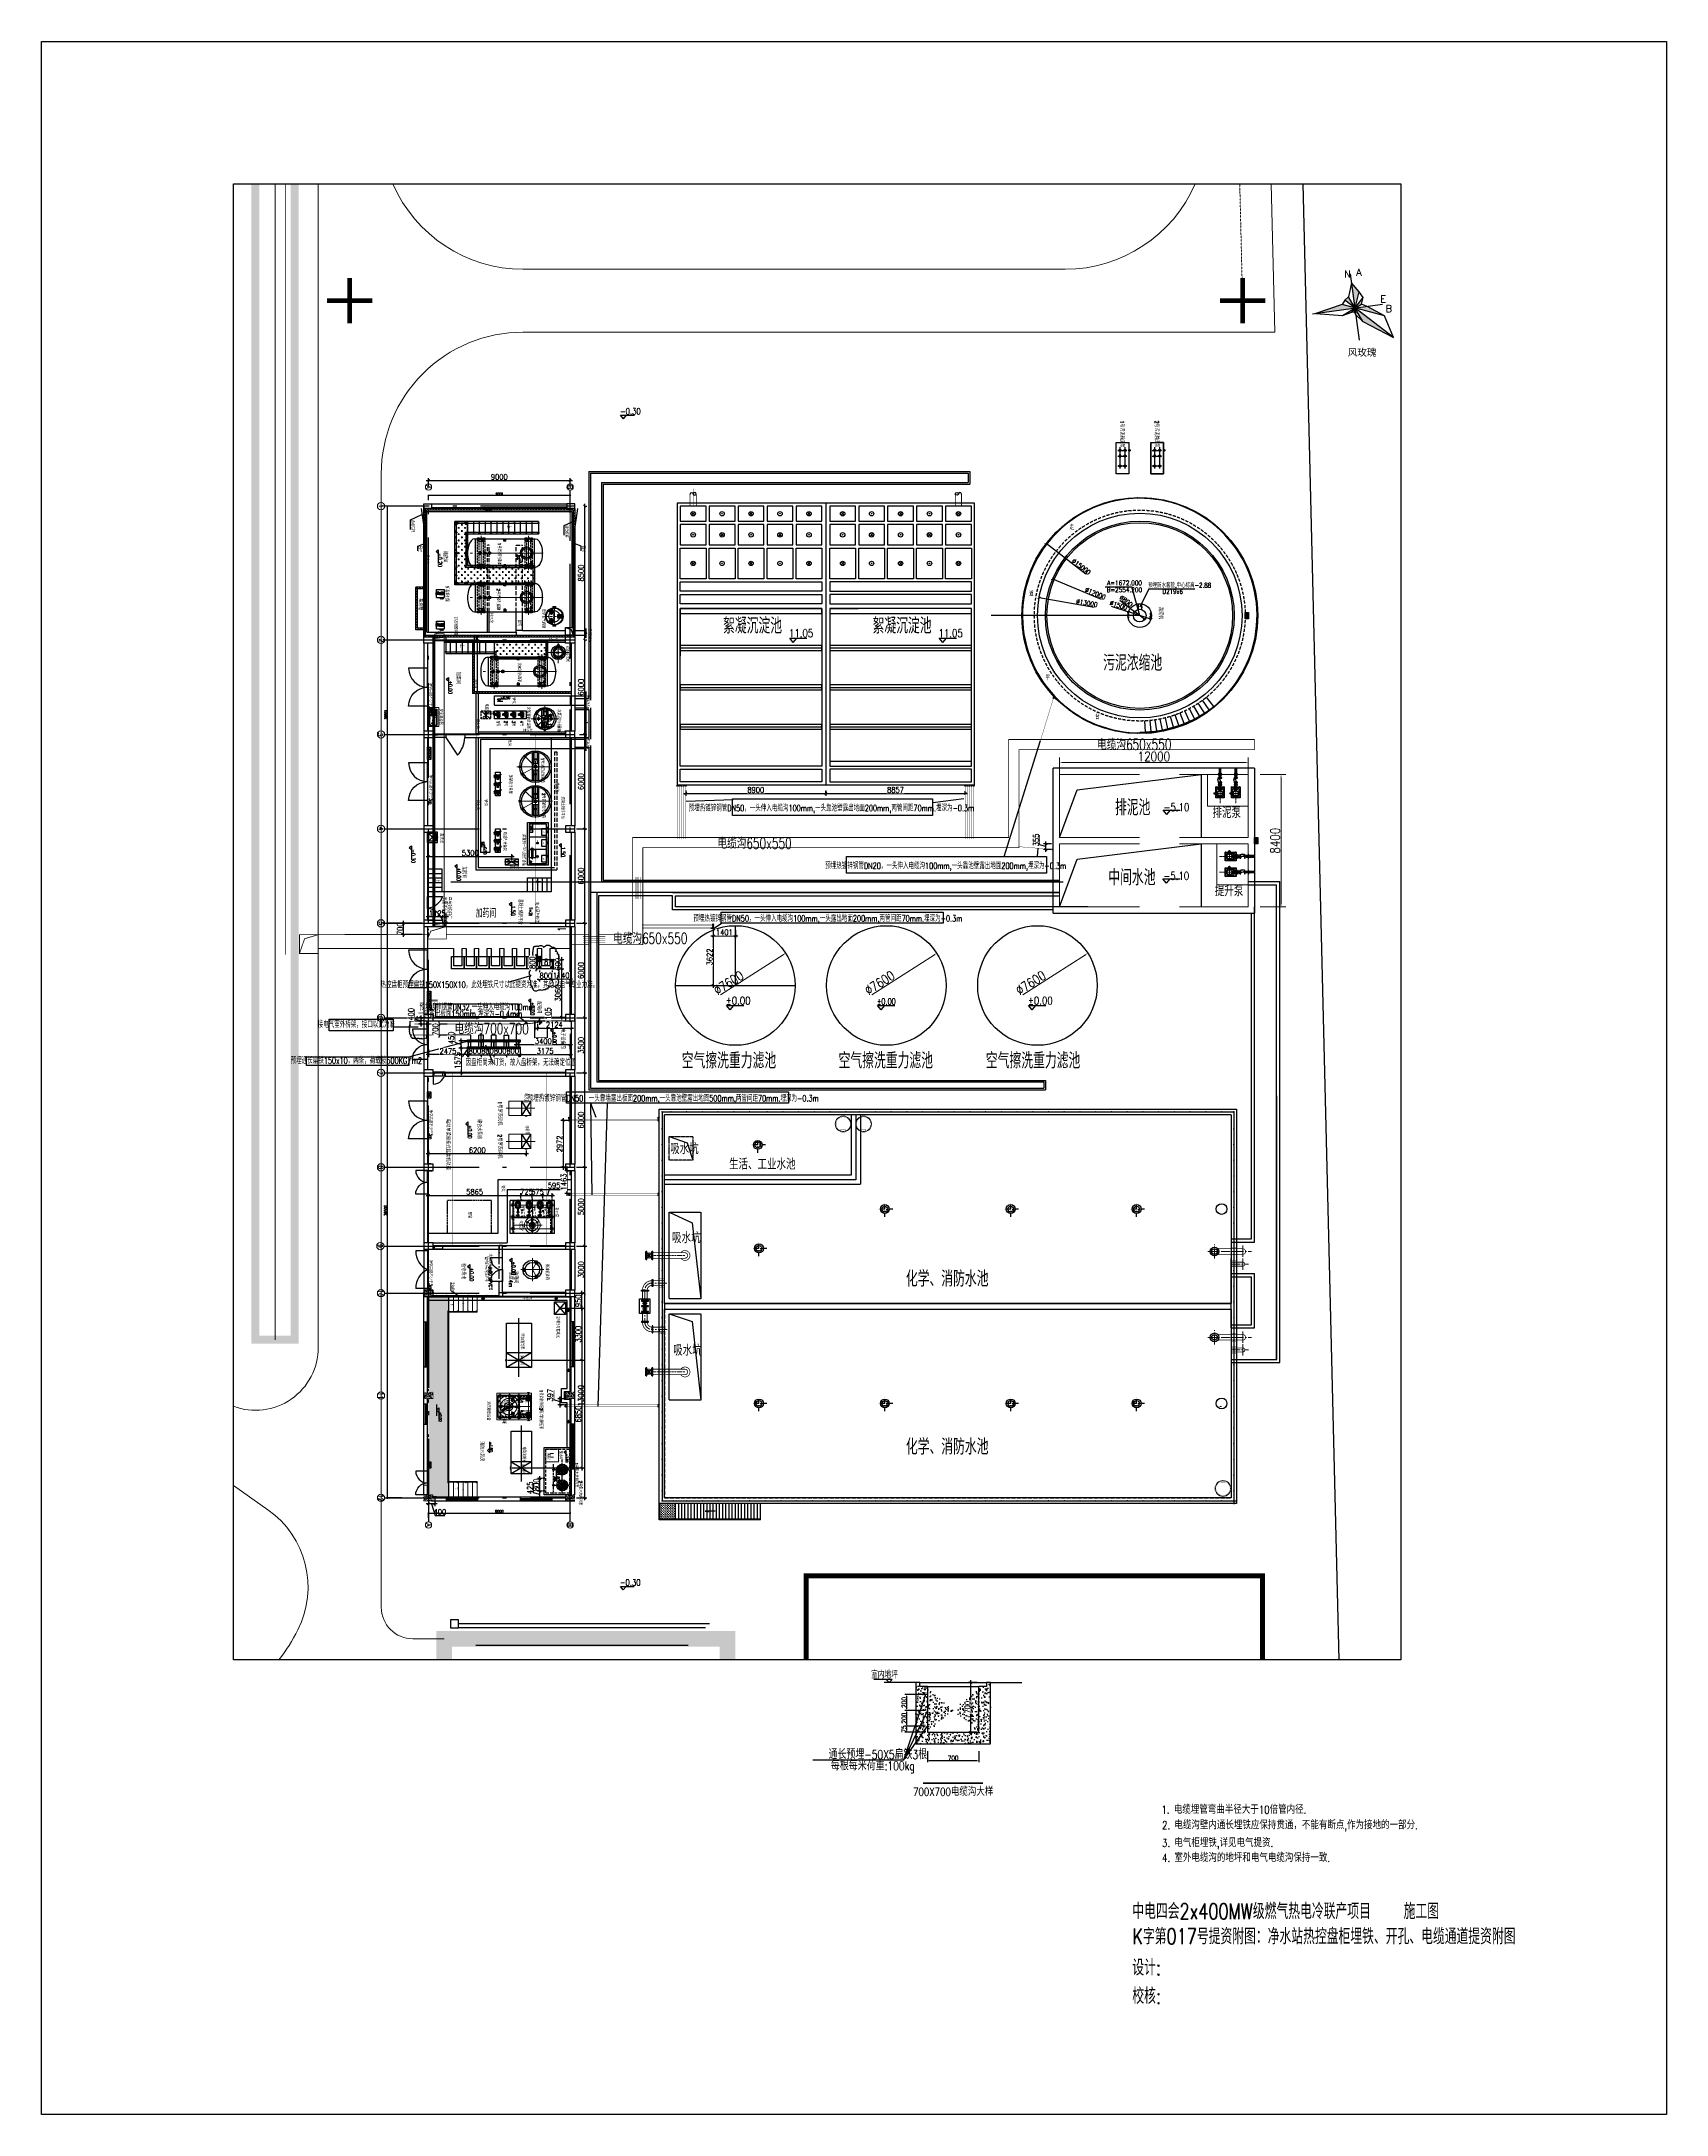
# Model space of a CAD drawing. Header units: millimetres. Extents: x -437359 to 106527, y -82378 to 117612.
# Drawn here: x -119971 to -16699, y -27272 to 104417 of the extents above; entities that cross this region are included whole.
import ezdxf
from ezdxf.enums import TextEntityAlignment as Align

# ---------------------------------------------------------------- set-up
doc = ezdxf.new("R2010")
doc.units = ezdxf.units.MM
for name, pattern in [('4 点画线', [9.36, 6.24, -1.43, 0.26, -1.43]), ('ACAD_ISO02W100', [15, 12, -3]), ('ACAD_ISO04W100', [30, 24, -3, 0, -3]), ('ACAD_ISO05W100', [33, 24, -3, 0, -3, 0, -3]), ('ACAD_ISO10W100', [18.5, 12, -3, 0.5, -3]), ('BORDER', [1.75, 0.5, -0.25, 0.5, -0.25, 0, -0.25]), ('CENTER', [50.8, 31.75, -6.35, 6.35, -6.35]), ('CENTER2', [28.575, 19.05, -3.175, 3.175, -3.175]), ('CENTERX2', [4, 2.5, -0.5, 0.5, -0.5]), ('DASH', [0.35, 0.25, -0.1]), ('DASHDOT', [1, 0.5, -0.25, 0, -0.25]), ('DASHDOTX2', [2, 1, -0.5, 0, -0.5]), ('DASHED', [0.75, 0.5, -0.25]), ('DASHED2', [0.375, 0.25, -0.125]), ('DASHEDX2', [38.1, 25.4, -12.7]), ('EB_DASHDOT', [39, 30, -3, 3, -3]), ('F', [0.75, 0.5, -0.25]), ('HIDDEN', [9.525, 6.35, -3.175])]:
    doc.linetypes.add(name, pattern=pattern)
for name, color, linetype in [('-gps-dim', 3, 'Continuous'), ('01', 7, 'Continuous'), ('06 粗点画线', 140, '4 点画线'), ('1', 7, 'Continuous'), ('1---冷却塔', 7, 'Continuous'), ('1--构筑物', 3, 'Continuous'), ('11', 1, 'Continuous'), ('1轮廓实线层', 7, 'Continuous'), ('2', 2, 'Continuous'), ('2细线层', 4, 'Continuous'), ('3', 7, 'Continuous'), ('4', 3, 'DASHED2'), ('5', 3, 'Continuous'), ('8', 20, 'Continuous'), ('AXIS', 253, 'CENTER'), ('bg', 7, 'Continuous'), ('CENTER', 1, 'CENTER'), ('col', 2, 'Continuous'), ('DIM-1', 7, 'Continuous'), ('DIM_SYMB', 3, 'Continuous'), ('EQUIPMENT', 4, 'Continuous'), ('KKS', 2, 'Continuous'), ('LVTRY', 6, 'Continuous'), ('NEW', 70, 'Continuous'), ('n道路竖向', 7, 'Continuous'), ('WP', 7, 'Continuous'), ('x标注', 3, 'Continuous'), ('Z-本期建构筑物', 4, 'Continuous'), ('Z-编号', 7, 'Continuous'), ('ZXX', 2, 'CENTER'), ('刮泥机', 5, 'Continuous'), ('回用水池提升泵进出水管', 7, 'Continuous'), ('图层1', 7, 'Continuous'), ('图层2', 1, 'ACAD_ISO10W100'), ('图框', 7, 'Continuous'), ('埋铁提资', 7, 'Continuous'), ('墙', 7, 'Continuous'), ('外框', 7, 'Continuous'), ('套管', 7, 'Continuous'), ('标注', 2, 'Continuous'), ('标高', 6, 'Continuous'), ('栏杆', 2, 'Continuous'), ('栏杆平台', 5, 'Continuous'), ('桥架标注', 2, 'Continuous'), ('水池构筑物', 67, 'Continuous'), ('水管', 4, 'Continuous'), ('法兰', 4, 'Continuous'), ('生活水', 3, 'BORDER'), ('生活水管道', 150, 'Continuous'), ('电气1', 7, 'Continuous'), ('电气尺寸标注', 3, 'Continuous'), ('电气标注', 2, 'Continuous'), ('电缆敷设', 6, 'DASH'), ('管道标注', 4, 'Continuous'), ('细实线', 3, 'Continuous'), ('设备', 101, 'Continuous'), ('设备、管道、管件及阀门', 4, 'Continuous'), ('阀门、管件', 3, 'Continuous'), ('阀门、设备', 3, 'Continuous'), ('预埋件', 1, 'Continuous')]:
    doc.layers.add(name, color=color, linetype=linetype)
for name, color, linetype, lineweight in [('CAXA1', 1, 'EB_DASHDOT', 25), ('ROAD-CENT', 7, 'CENTER', 0), ('road_mr', 2, 'Continuous', 0), ('Road_s标高', 23, 'Continuous', 0), ('Z-综合管架', 25, 'Continuous', 0), ('中心线', 1, 'ACAD_ISO10W100', 5), ('土建', 2, 'Continuous', 20), ('尺寸标注', 3, 'Continuous', 18), ('建构筑物', 50, 'Continuous', 18), ('最粗线', 7, 'Continuous', 200), ('标注说明', 4, 'Continuous', 13), ('电缆通道', 3, 'Continuous', 30)]:
    doc.layers.add(name, color=color, linetype=linetype, lineweight=lineweight)
doc.styles.add('1', font='geditxt.shx', dxfattribs={"width": 0.75, "bigfont": 'hzfs_1.shx'})
doc.styles.add('GEDITXT', font='geditxt.shx', dxfattribs={"width": 0.72, "height": 400, "bigfont": 'hzfs_1.shx'})
doc.styles.add('geditxt1', font='geditxt.shx', dxfattribs={"width": 0.65, "bigfont": 'hzfs_1.shx'})
doc.styles.add('HT', font='geditxt.shx', dxfattribs={"bigfont": 'hzfs_1.shx'})
doc.styles.add('HZ', font='geditxt.shx', dxfattribs={"width": 0.8, "bigfont": 'hzfs_1.shx'})
doc.styles.add('HZTXT', font='geditxt.shx', dxfattribs={"width": 0.7, "bigfont": 'hzfs_1.shx'})
doc.styles.add('HZXT', font='geditxt.shx', dxfattribs={"width": 0.72, "bigfont": 'hzfs_1.shx'})
doc.styles.add('ROMANT', font='geditxt.shx', dxfattribs={"width": 0.75, "height": 300, "bigfont": 'hzfs_1.shx'})
doc.styles.get("Standard").update_dxf_attribs({"font": 'geditxt.shx', "bigfont": 'hzfs_1.shx'})
doc.styles.add('STYLE1', font='geditxt.shx', dxfattribs={"width": 0.7, "bigfont": 'hzfs_1.shx'})
doc.styles.add('WS', font='geditxt.shx', dxfattribs={"width": 0.75, "bigfont": 'hzfs_1.shx'})
doc.styles.add('统一字体', font='geditxt.shx', dxfattribs={"width": 0.75, "bigfont": 'hzfs_1.shx'})
doc.styles.add('黑体', font='geditxt.shx', dxfattribs={"bigfont": 'hzfs_1.shx'})
doc.linetypes.add('10421', pattern='A,2,[150,AcadEref.ttf,S=1,R=0,X=0,Y=1],1e-11', length=2)
doc.linetypes.add('WALL', pattern='A,1,-1e-06,["■",HT,S=0.15,R=0,X=0,Y=-0.16],-1e-06', length=1.000002)
doc.linetypes.add('ZIGZAG', pattern='A,0.00254,-5.08,[131,ltypeshp.shx,S=5.08,R=0,X=-5.08,Y=0],-10.16,[131,ltypeshp.shx,S=5.08,R=180,X=5.08,Y=0],-5.08', length=20.32254)
doc.dimstyles.new('DIM50', dxfattribs={"dimscale": 50, "dimtxt": 3, "dimasz": 1.5, "dimexe": 1, "dimexo": 1, "dimgap": 0.5, "dimtad": 1, "dimdec": 0, "dimzin": 12, "dimdsep": 46, "dimtxsty": 'HZ', "dimblk": 'ARCHTICK', "dimcen": 0, "dimdle": 1, "dimclrd": 256, "dimclre": 256, "dimclrt": 256, "dimadec": 0, "dimazin": 0, "dimtfac": 0.875, "dimtdec": 0, "dimtix": 1, "dimtmove": 2, "dimatfit": 3, "dimfxl": 1, "dimtolj": 1, "dimtzin": 12, "dimarcsym": 0})
doc.dimstyles.new('ISO-25$3', dxfattribs={"dimscale": 25, "dimtxt": 3, "dimasz": 3, "dimexe": 1.1, "dimexo": 0.625, "dimtad": 0, "dimdsep": 46, "dimtxsty": 'HZ', "dimblk": 'ARCHTICK', "dimcen": 2.5, "dimdle": 1, "dimclrd": 256, "dimclre": 256, "dimadec": 0, "dimazin": 0, "dimtfac": 1, "dimtmove": 2, "dimatfit": 3, "dimldrblk": 'ARCHTICK', "dimfxl": 1, "dimarcsym": 0})
doc.dimstyles.new('ISO-50', dxfattribs={"dimscale": 50, "dimtxt": 3.5, "dimasz": 2, "dimexe": 1, "dimexo": 1, "dimgap": 0.5, "dimtad": 1, "dimdec": 0, "dimtxsty": 'HZ', "dimblk": 'ARCHTICK', "dimcen": 2.5, "dimdle": 1, "dimclrd": 256, "dimclre": 256, "dimadec": 0, "dimazin": 0, "dimtfac": 1, "dimtdec": 0, "dimtmove": 1, "dimatfit": 3, "dimldrblk": 'ARCHTICK', "dimfxl": 0, "dimarcsym": 0})
doc.dimstyles.new('LXM50', dxfattribs={"dimscale": 0.5, "dimtxt": 350, "dimasz": 180, "dimexe": 200, "dimexo": 250, "dimgap": 15, "dimtad": 1, "dimdec": 0, "dimzin": 0, "dimdsep": 46, "dimtxsty": 'HZ', "dimcen": 0.15, "dimclrd": 256, "dimclre": 256, "dimclrt": 256, "dimadec": 0, "dimazin": 0, "dimtfac": 1, "dimtdec": 0, "dimtix": 1, "dimtmove": 2, "dimatfit": 2, "dimfxl": 1, "dimtolj": 1, "dimtzin": 0, "dimarcsym": 1})
doc.dimstyles.new('yk1.50', dxfattribs={"dimtxt": 350, "dimasz": 150, "dimexe": 150, "dimexo": 100, "dimgap": 50, "dimtad": 1, "dimdec": 0, "dimdsep": 46, "dimtxsty": 'HZ', "dimblk": 'ARCHTICK', "dimcen": 2.5, "dimdle": 150, "dimclrd": 256, "dimclre": 256, "dimclrt": 256, "dimadec": 0, "dimazin": 0, "dimtfac": 1, "dimtdec": 0, "dimtmove": 1, "dimatfit": 3, "dimfxl": 1, "dimlwd": -1, "dimlwe": -1, "dimarcsym": 0})
pattern_1 = [(45, (-231846.3, 580600.06), (-88.388348, 88.388348), [])]
pattern_2 = [(315, (-6049.008, 313725.658), (16.8379802, 16.8379802), [])]
pattern_3 = [(315, (-6049.008, 313275.658), (16.8379802, 16.8379802), [])]
pattern_4 = [(315, (-5249.008, 313725.658), (16.8379802, 16.8379802), [])]
pattern_5 = [(315, (-5249.008, 313275.658), (16.8379802, 16.8379802), [])]
pattern_6 = [(315, (-6049.008, 313925.658), (16.8379802, 16.8379802), [])]

# ---------------------------------------------------------------- blocks, each defined once
blk = doc.blocks.new('7')
at = {"color": 1, "linetype": 'DASHDOTX2', "ltscale": 3}
blk.add_line((-158, 13), (321, 13), dxfattribs=at)
for p, q in [((-116, 84), (-144, 56)), ((-144, 56), (-144, -30)), ((-116, -58), (-116, 84)), ((-116, 84), (-61, 84)), ((-61, -58), (-61, 84)), ((-59, -72), (-59, 98)), ((-59, 98), (61, 98)), ((59, 78), (-59, 78)), ((63, 65), (-59, 65)), ((63, 52), (-59, 52)), ((63, 39), (-59, 39)), ((63, 26), (-59, 26)), ((63, 13), (-59, 13)), ((63, 0), (-59, 0)), ((63, 75), (59, 78)), ((61, -72), (61, 98)), ((70, 75), (63, 75)), ((63, -49), (63, 75)), ((70, 75), (70, -49)), ((70, 72), (76, 65)), ((76, 78), (76, -52)), ((138, 78), (76, 78)), ((107, 78), (107, -52)), ((138, 78), (138, -52)), ((232, 63), (138, 63)), ((222, 76), (223, 77)), ((222, 76), (222, 71)), ((222, 76), (226, 76)), ((222, 71), (226, 71)), ((222, 71), (223, 70)), ((222, 41), (223, 41)), ((222, 41), (226, 41)), ((222, 41), (222, 35)), ((222, 35), (223, 35)), ((222, 35), (226, 35)), ((223, 77), (226, 77)), ((226, 77), (223, 77)), ((223, 77), (223, 70)), ((223, 70), (226, 70)), ((226, 70), (223, 70)), ((223, 41), (223, 35)), ((226, 41), (223, 41)), ((223, 41), (226, 41)), ((226, 35), (223, 35)), ((223, 35), (226, 35)), ((226, 79), (226, 67)), ((226, 44), (226, 32)), ((232, 81), (227, 81)), ((227, 77), (232, 77)), ((227, 69), (232, 69)), ((232, 65), (227, 65)), ((232, 46), (227, 46)), ((227, 42), (232, 42)), ((227, 34), (232, 34)), ((232, 30), (227, 30)), ((232, 84), (232, -1)), ((232, 84), (270, 84)), ((232, 65), (232, 81)), ((232, 30), (232, 46)), ((245, 84), (245, 3)), ((270, 84), (270, 3)), ((270, 81), (270, 65)), ((270, 81), (274, 81)), ((274, 77), (270, 77)), ((274, 69), (270, 69)), ((291, 46), (270, 65)), ((270, 65), (274, 65)), ((270, 46), (274, 46)), ((270, 46), (270, 30)), ((274, 42), (270, 42)), ((274, 34), (270, 34)), ((270, 30), (274, 30)), ((275, 67), (275, 79)), ((275, 32), (275, 44)), ((291, 37), (291, 46)), ((331, 42), (291, 46)), ((307, 36), (291, 37)), ((291, 20), (291, 29)), ((307, 27), (291, 29)), ((307, 19), (291, 20)), ((307, 7), (291, 6)), ((291, 6), (291, -3)), ((307, 42), (331, 42)), ((307, 42), (307, -16)), ((331, 88), (351, 88)), ((331, 88), (331, -62)), ((351, 88), (351, -62)), ((-116, -58), (-144, -30)), ((-116, -58), (-61, -58)), ((63, -13), (-59, -13)), ((63, -26), (-59, -26)), ((63, -39), (-59, -39)), ((59, -52), (-59, -52)), ((-59, -72), (61, -72)), ((63, -49), (59, -52)), ((70, -49), (63, -49)), ((70, -46), (76, -39)), ((138, -52), (76, -52)), ((202, -37), (138, -37)), ((307, -1), (291, -3)), ((331, -16), (303, -19)), ((307, -16), (331, -16)), ((331, -62), (351, -62))]:
    blk.add_line(p, q)
at = {"color": 1, "linetype": 'DASHDOTX2', "ltscale": 0.25}
for p, q in [((-59, 83), (-39, 83)), ((-49, 73), (-49, 93)), ((41, 83), (61, 83)), ((51, 73), (51, 93)), ((-59, -57), (-39, -57)), ((-49, -47), (-49, -67)), ((41, -57), (61, -57)), ((51, -47), (51, -67))]:
    blk.add_line(p, q, dxfattribs=at)
at = {"color": 1, "linetype": 'DASHDOTX2', "ltscale": 2}
for p, q in [((257, -123), (257, 17)), ((327, -53), (187, -53))]:
    blk.add_line(p, q, dxfattribs=at)
at = {"color": 1, "linetype": 'DASHDOTX2', "ltscale": 0.5}
for p, q in [((321, 68), (361, 68)), ((321, -42), (361, -42))]:
    blk.add_line(p, q, dxfattribs=at)
blk.add_lwpolyline([(-49, 83), (51, 83), (51, -57), (-49, -57)], close=True)
at = {"color": 4, "linetype": 'DASHEDX2'}
for centre in [(-49, 83), (51, 83), (-49, -57), (51, -57)]:
    blk.add_circle(centre, 6.98, dxfattribs=at)
for centre, radius in [((257, -53), 57.5), ((227, -23), 7), ((227, -83), 7), ((257, -53), 19), ((287, -23), 7), ((287, -83), 7)]:
    blk.add_circle(centre, radius)
for centre, radius, start, end in [((228, 79), 2.21, 114.81756, 245.18244), ((233, 73), 6.82, 144.27862, 215.72138), ((228, 67), 2.21, 114.81756, 245.18244), ((228, 44), 2.21, 114.81756, 245.18244), ((233, 38), 6.82, 144.27862, 215.72138), ((228, 32), 2.21, 114.81756, 245.18244), ((273, 79), 2.21, 294.81756, 65.18244), ((268, 73), 6.82, 324.27862, 35.72138), ((273, 67), 2.21, 294.81756, 65.18244), ((273, 44), 2.21, 294.81756, 65.18244), ((268, 38), 6.82, 324.27862, 35.72138), ((273, 32), 2.21, 294.81756, 65.18244)]:
    blk.add_arc(centre, radius, start, end)
blk = doc.blocks.new('A$C259E5010')
at = {"color": 0, "lineweight": 0}
for points in [[(-557, 0), (-648, 0)], [(-598, 80), (-637, 80)], [(-628, 67), (-627, 67)], [(-628, 67), (-628, -66)], [(-627, 101), (-627, -100)], [(-608, 101), (-608, -100), (-627, -100)], [(-608, 101), (-627, 101)], [(-608, 45), (-506, 45)], [(-493, 0), (-525, 0)], [(-303, 0), (-462, 0)], [(-329, 120), (-336, 102), (-345, 69), (-349, 35), (-351, 0), (-349, -30)], [(-304, 176), (-309, 166), (-317, 149)], [(-175, 305), (-195, 293), (-223, 272), (-248, 249), (-272, 223), (-287, 202)], [(-239, 0), (-271, 0)], [(-47, 0), (-207, 0)], [(-119, 330), (-134, 325), (-148, 318)], [(119, 501), (79, 508), (40, 513), (0, 514), (-39, 513), (-79, 508), (-119, 501)], [(-119, 494), (-119, 501)], [(-64, 447), (-106, 447)], [(-106, 447), (-106, 390)], [(-106, 358), (-106, 295)], [(-106, 263), (-106, 206)], [(-64, 206), (-106, 206)], [(61, 347), (35, 350), (0, 352), (-34, 350), (-68, 345), (-90, 339)], [(0, 0), (-85, -49)], [(-67, 510), (-67, 524), (68, 524)], [(-66, 397), (-66, 306)], [(-16, 397), (-66, 397)], [(-16, 306), (-66, 306)], [(-56, 397), (-56, 337)], [(-56, 306), (-56, 246)], [(-56, 246), (-47, 246)], [(-47, 397), (-47, 337)], [(-47, 306), (-47, 246)], [(32, 447), (-32, 447)], [(32, 206), (-32, 206)], [(27, 352), (-26, 352)], [(-17, 524), (-17, 552)], [(-17, 552), (18, 552)], [(-8, 552), (-8, 563), (-14, 565), (-16, 563)], [(16, 552), (-16, 552), (-16, 563)], [(16, 0), (-16, 0)], [(13, 565), (-12, 565)], [(0, 565), (-8, 563)], [(8, 575), (-7, 575), (-6, 576)], [(-7, 565), (-7, 575)], [(-6, 565), (-6, 576)], [(-6, 576), (7, 576)], [(0, 475), (0, 610)], [(0, 472), (0, 606)], [(15, 565), (8, 563), (0, 565)], [(0, 409), (0, 441)], [(0, 217), (0, 377)], [(0, 373), (0, 328)], [(0, 153), (0, 185)], [(0, -38), (0, 121)], [(0, 0), (86, -49)], [(8, 575), (7, 576)], [(7, 565), (7, 576)], [(8, 575), (8, 565)], [(8, 563), (8, 552)], [(15, 565), (16, 563), (16, 552)], [(66, 397), (66, 306), (16, 306)], [(66, 397), (16, 397)], [(18, 524), (18, 552)], [(47, 397), (47, 337)], [(47, 306), (47, 246)], [(56, 246), (47, 246)], [(208, 0), (48, 0)], [(56, 397), (56, 337)], [(56, 306), (56, 246)], [(106, 447), (64, 447)], [(106, 206), (64, 206)], [(68, 510), (68, 524)], [(120, 330), (102, 337), (91, 339)], [(106, 447), (106, 390)], [(106, 358), (106, 295)], [(106, 263), (106, 206)], [(119, 494), (119, 501)], [(269, 226), (249, 249), (223, 272), (195, 293), (166, 310), (149, 318)], [(272, 0), (240, 0)], [(305, 176), (293, 196), (288, 202)], [(462, 0), (303, 0)], [(352, 0), (350, 35), (345, 69), (337, 102), (325, 135), (318, 149)], [(352, 0), (352, 1)], [(526, 0), (494, 0)], [(609, 45), (506, 45)], [(649, 0), (558, 0)], [(599, 80), (637, 80)], [(609, 101), (627, 101)], [(627, -100), (609, -100), (609, 101)], [(627, 101), (627, -100)], [(629, 67), (627, 67)], [(629, 67), (629, -66)], [(-598, -80), (-637, -80)], [(-628, -66), (-627, -66)], [(-608, -45), (-506, -45)], [(-389, -224), (-474, -274)], [(-440, -131), (-390, -103)], [(-440, -131), (-419, -168)], [(-403, -195), (-371, -251)], [(-376, -141), (-297, -96)], [(-376, -141), (-351, -184)], [(-371, -150), (-319, -120)], [(-367, -157), (-316, -127)], [(-363, -88), (-307, -56)], [(-334, -192), (-361, -209)], [(-355, -278), (-334, -314)], [(-346, -60), (-345, -68), (-338, -90)], [(-336, -212), (-311, -254)], [(-334, -314), (-285, -285)], [(-329, -119), (-325, -134), (-309, -165), (-292, -195), (-272, -223), (-248, -248)], [(-322, -186), (-284, -163)], [(-319, -239), (-268, -209)], [(-317, -151), (-291, -198)], [(-316, -245), (-264, -216)], [(-311, -254), (-233, -209)], [(-168, -97), (-306, -177)], [(-297, -96), (-273, -139)], [(-292, -104), (-241, -75)], [(-288, -111), (-236, -81)], [(-280, -39), (-231, -11)], [(-257, -166), (-233, -209)], [(-257, -270), (-202, -238)], [(-241, -75), (-236, -81)], [(-241, -193), (-189, -163)], [(-236, -200), (-185, -171)], [(-231, -11), (-210, -47)], [(-225, -269), (-223, -271), (-201, -287)], [(-194, -75), (-162, -130)], [(-185, -171), (-189, -163)], [(-175, -304), (-165, -309), (-134, -325), (-101, -336), (-68, -345), (-34, -349), (-30, -349)], [(-174, -222), (-125, -193)], [(-146, -158), (-125, -193)], [(-113, -65), (-140, -81)], [(-119, -493), (-119, -500)], [(-119, -500), (-79, -508), (-39, -513), (0, -513), (40, -513), (79, -508), (119, -500)], [(-16, -523), (-67, -523), (-67, -509)], [(-17, -523), (-17, -551)], [(-17, -551), (18, -551)], [(-16, -548), (16, -548), (16, -513)], [(-16, -548), (-16, -513)], [(-16, -562), (-16, -551), (16, -551)], [(-16, -562), (-14, -564), (-8, -563), (-8, -551)], [(13, -564), (-12, -564)], [(-8, -563), (0, -564)], [(-7, -564), (-7, -575)], [(-6, -576), (-7, -575), (8, -575)], [(-6, -564), (-6, -576)], [(-6, -576), (7, -576)], [(0, -102), (0, -70)], [(0, -293), (0, -134)], [(0, -357), (0, -325)], [(0, -351), (31, -349)], [(0, -523), (0, -389)], [(0, -490), (0, -625)], [(0, -553), (0, -492)], [(8, -551), (8, -563), (0, -564)], [(7, -564), (7, -576)], [(8, -575), (7, -576)], [(8, -563), (15, -564)], [(8, -575), (8, -564)], [(16, -551), (16, -562), (15, -564)], [(16, -523), (68, -523)], [(18, -523), (18, -551)], [(61, -346), (69, -345), (102, -336), (135, -325), (166, -309), (195, -292), (202, -287)], [(68, -509), (68, -523)], [(113, -65), (141, -81)], [(119, -493), (119, -500)], [(147, -158), (126, -193)], [(175, -222), (126, -193)], [(194, -75), (162, -130)], [(169, -97), (306, -177)], [(186, -171), (190, -163)], [(237, -200), (186, -171)], [(242, -193), (190, -163)], [(258, -270), (202, -238)], [(232, -11), (211, -47)], [(226, -269), (249, -248)], [(281, -39), (232, -11)], [(258, -166), (233, -209)], [(336, -212), (311, -254), (233, -209)], [(241, -75), (237, -81)], [(288, -111), (237, -81)], [(293, -104), (241, -75)], [(316, -245), (264, -216)], [(269, -225), (272, -223), (293, -195), (310, -165), (325, -134), (337, -101), (339, -90)], [(320, -239), (269, -209)], [(298, -96), (274, -139)], [(323, -186), (285, -163)], [(335, -314), (285, -285)], [(377, -141), (298, -96)], [(363, -88), (308, -56)], [(368, -157), (316, -127)], [(371, -150), (320, -120)], [(335, -192), (362, -209)], [(356, -278), (335, -314)], [(347, -60), (350, -34), (350, -30)], [(377, -141), (352, -184)], [(403, -195), (371, -251)], [(389, -224), (475, -274)], [(441, -131), (391, -103)], [(441, -131), (420, -168)], [(609, -45), (506, -45)], [(599, -80), (637, -80)], [(629, -66), (627, -66)]]:
    blk.add_lwpolyline(points, dxfattribs=at)
for points in [[(12, 352), (10, 358), (6, 362), (0, 364), (-6, 362), (-10, 358), (-12, 352), (-10, 346), (-6, 341), (0, 340), (6, 341), (10, 346)], [(13, 0), (11, 6), (6, 11), (0, 13), (-6, 11), (-11, 6), (-12, 0), (-11, -5), (-6, -10), (0, -12), (6, -10), (11, -5)], [(316, -175), (316, -169), (311, -165), (305, -163), (299, -165), (295, -169), (293, -175), (295, -181), (299, -186), (305, -187), (311, -186), (316, -181)]]:
    blk.add_lwpolyline(points, close=True, dxfattribs=at)
blk.add_circle((0, 0), 22.3, dxfattribs=at)
for centre, major_axis, ratio in [((0, 0), (0, 508), 0.999103), ((-304, -175), (-12.3, 0), 0.962963)]:
    blk.add_ellipse(centre, major_axis=major_axis, ratio=ratio, start_param=0, end_param=6.283185, dxfattribs=at)
blk = doc.blocks.new('A$C4C8700A3')
at = {"color": 2, "linetype": 'Continuous'}
for p, q in [((-490, 56), (-490, -56)), ((-490, 56), (-469, 56)), ((-331, 113), (-469, 56)), ((-469, 56), (-469, -56)), ((-469, 28), (-349, 28)), ((-163, 190), (-91, 364)), ((-113, 331), (-91, 384)), ((91, 385), (-91, 385)), ((-91, 385), (-91, 364)), ((91, 364), (-91, 364)), ((-46, 364), (-46, 245)), ((-22, -129), (-22, 0)), ((22, -129), (22, 0)), ((46, 364), (46, 245)), ((91, 385), (91, 364)), ((113, 331), (91, 384)), ((163, 190), (91, 364)), ((229, 100), (364, 45)), ((249, 22), (364, 22)), ((364, 45), (364, -45)), ((364, 45), (385, 45)), ((385, 45), (385, -45)), ((-469, -56), (-490, -56)), ((-469, -28), (-349, -28)), ((-331, -113), (-469, -56)), ((229, -100), (364, -45)), ((249, -22), (364, -22)), ((385, -45), (364, -45))]:
    blk.add_line(p, q, dxfattribs=at)
blk.add_circle((0, 0), 250, dxfattribs=at)
for centre, radius, start, end in [((0, 0), 350, 107.14347, 351.42688), ((0, 0), 329, 110.23085, 349.20714), ((0, 0), 44.8, 300, 240), ((0, 0), 22.4, 0, 180), ((0, 0), 350, 8.57312, 72.85653), ((0, 0), 329, 10.79286, 69.76915), ((0, -129), 22.4, 180, 0)]:
    blk.add_arc(centre, radius, start, end, dxfattribs=at)
at = {"layer": '中心线', "linetype": 'CENTER', "lineweight": 9, "ltscale": 200}
blk.add_line((45, -129), (-45, -129), dxfattribs=at)
at = {"layer": '生活水'}
for points in [[(91, 406), (91, 385), (-91, 385), (-91, 406)], [(385, 45), (406, 45), (406, -45), (385, -45)]]:
    blk.add_lwpolyline(points, close=True, dxfattribs=at)
blk = doc.blocks.new('A$C74BD5D1D')
at = {"ltscale": 10}
for centre, radius in [((-197, 348), 82.5), ((-197, 348), 25), ((0, 400), 82.5), ((0, 400), 25), ((0, -400), 82.5), ((0, -400), 25)]:
    blk.add_circle(centre, radius, dxfattribs=at)
at = {"layer": 'DIM-1', "color": 1, "linetype": 'CENTER'}
blk.add_line((-197, 207), (-197, 489), dxfattribs=at)
at = {"layer": '中心线', "linetype": 'CENTER', "lineweight": 9, "ltscale": 100}
for q in [(-356, 628), (-332, -587), (464, -472)]:
    blk.add_line((0, 0), q, dxfattribs=at)
at = {"layer": '中心线', "color": 1, "linetype": 'ACAD_ISO04W100', "ltscale": 0.5}
for p, q in [((-333, 348), (-61, 348)), ((-136, 400), (136, 400)), ((541, 0), (259, 0)), ((-386, -563), (-366, -529)), ((-136, -400), (136, -400)), ((-58, -681), (-58, -642)), ((57, -679), (57, -640)), ((439, -487), (426, -473)), ((480, -446), (466, -432))]:
    blk.add_line(p, q, dxfattribs=at)
at = {"layer": '设备', "color": 5}
for p, q in [((-600, 190), (600, 190)), ((-600, 190), (-600, -190)), ((-600, 106), (-200, 106)), ((-600, 100), (-200, 100)), ((-500, -100), (-500, 100)), ((-456, -100), (-456, 100)), ((-450, -100), (-450, 100)), ((-200, 200), (200, 200)), ((-200, -200), (-200, 200)), ((200, -200), (200, 200)), ((600, 106), (200, 106)), ((600, 100), (200, 100)), ((450, -100), (450, 100)), ((456, -100), (456, 100)), ((500, -100), (500, 100)), ((600, 190), (600, -190)), ((-200, -100), (-600, -100)), ((-600, -106), (-200, -106)), ((600, -190), (-600, -190)), ((-450, -100), (-456, -100)), ((200, -200), (-200, -200)), ((200, -100), (600, -100)), ((600, -106), (200, -106)), ((450, -100), (456, -100))]:
    blk.add_line(p, q, dxfattribs=at)
at = {"layer": '设备'}
for p, q in [((-383, -534), (-391, -548)), ((-270, -618), (-391, -548)), ((-385, -551), (-377, -537)), ((-262, -604), (-383, -534)), ((-376, -557), (-368, -543)), ((-344, -556), (-317, -510)), ((-301, -581), (-274, -535)), ((-286, -609), (-278, -595)), ((-70, -654), (-70, -670)), ((70, -654), (-70, -654)), ((70, -670), (-70, -670)), ((-63, -670), (-63, -654)), ((-52, -670), (-52, -654)), ((-25, -654), (-25, -600)), ((25, -654), (25, -600)), ((52, -670), (52, -654)), ((63, -670), (63, -654)), ((70, -654), (70, -670)), ((442, -466), (412, -436)), ((475, -433), (426, -482)), ((426, -482), (431, -488)), ((434, -485), (428, -480)), ((459, -449), (430, -419)), ((481, -438), (431, -488)), ((438, -482), (432, -476)), ((474, -445), (469, -439)), ((478, -441), (473, -435)), ((475, -433), (481, -438))]:
    blk.add_line(p, q, dxfattribs=at)
at = {"layer": '设备', "color": 7, "linetype": 'DASHEDX2', "ltscale": 0.25}
for p, q in [((-342, -553), (-299, -578)), ((-25, -650), (25, -650)), ((440, -465), (458, -447))]:
    blk.add_line(p, q, dxfattribs=at)
at = {"layer": '设备'}
blk.add_circle((0, 0), 96.3, dxfattribs=at)
at = {"layer": '设备', "ltscale": 0.5}
for start, end in [(0, 180), (180, 0)]:
    blk.add_arc((0, 0), 600, start, end, dxfattribs=at)
at = {"layer": '设备', "width": 0.75}
blk.add_text('M', height=150, dxfattribs=at).set_placement((-39, -75))
blk = doc.blocks.new('A$C503B69DA')
for p, q in [((-269, 26), (-269, 40)), ((-262, 40), (-269, 40)), ((-262, 36), (-269, 36)), ((-262, 30), (-269, 30)), ((-262, 26), (-269, 26)), ((-262, 13), (-269, 13)), ((-269, 0), (-269, 13)), ((-262, 9), (-269, 9)), ((-262, 3), (-269, 3)), ((-262, -101), (-262, 43)), ((-196, 43), (-262, 43)), ((-196, -101), (-196, 43)), ((-196, 36), (-182, 36)), ((-196, 28), (-182, 28)), ((-196, 23), (-182, 23)), ((-196, 9), (-182, 9)), ((-196, 4), (-182, 4)), ((-179, 43), (-179, -101)), ((-179, 43), (-162, 43)), ((-174, -75), (-174, 75)), ((-169, 80), (-33, 80)), ((-166, 57), (-150, 57)), ((-158, -29), (-162, 43)), ((-158, 80), (-33, 80)), ((-158, 49), (-158, 65)), ((-135, 85), (-140, 0)), ((-140, 0), (-135, -89)), ((-108, 85), (-135, 85)), ((16, 85), (55, 85)), ((33, 80), (82, 80)), ((33, 80), (71, 80)), ((55, 67), (55, 85)), ((79, 57), (63, 57)), ((71, 49), (71, 65)), ((87, -75), (87, 75)), ((-262, 0), (-269, 0)), ((-269, -58), (-269, -71)), ((-262, -58), (-269, -58)), ((-262, -61), (-269, -61)), ((-262, -67), (-269, -67)), ((-262, -71), (-269, -71)), ((-262, -84), (-269, -84)), ((-269, -84), (-269, -98)), ((-262, -88), (-269, -88)), ((-262, -94), (-269, -94)), ((-262, -98), (-269, -98)), ((-196, -101), (-262, -101)), ((-196, -62), (-182, -62)), ((-196, -67), (-182, -67)), ((-196, -81), (-182, -81)), ((-196, -86), (-179, -86)), ((-196, -94), (-179, -94)), ((-179, -101), (-162, -101)), ((-169, -80), (-33, -80)), ((-158, -29), (-162, -101)), ((16, -87), (-135, -87)), ((14, -91), (-133, -91)), ((-119, -95), (-119, -91)), ((-104, -95), (-119, -95)), ((-115, -95), (-115, -91)), ((-109, -95), (-109, -138)), ((-109, -138), (-10, -138)), ((-109, -194), (-109, -220)), ((-109, -194), (-10, -194)), ((-10, -220), (-109, -220)), ((-107, -95), (-107, -91)), ((-105, -181), (-14, -181)), ((-105, -181), (-105, -194)), ((-104, -91), (-104, -95)), ((-104, -194), (-104, -220)), ((-99, -138), (-99, -181)), ((-99, -194), (-99, -220)), ((-95, -181), (-95, -187)), ((-86, -194), (-86, -220)), ((-83, -181), (-83, -190)), ((-81, -194), (-81, -220)), ((-71, -181), (-71, -187)), ((-62, -194), (-62, -220)), ((-59, -181), (-59, -190)), ((-57, -194), (-57, -220)), ((-47, -181), (-47, -187)), ((-38, -194), (-38, -220)), ((-35, -181), (-35, -190)), ((-33, -194), (-33, -220)), ((-23, -181), (-23, -187)), ((-20, -194), (-20, -220)), ((-19, -138), (-19, -181)), ((-15, -91), (-15, -95)), ((-15, -95), (0, -95)), ((-15, -194), (-15, -220)), ((-14, -181), (-14, -194)), ((-11, -95), (-11, -91)), ((-10, -95), (-10, -138)), ((-10, -121), (-3, -121)), ((-10, -131), (-3, -131)), ((-10, -194), (-10, -220)), ((-4, -95), (-4, -91)), ((-3, -116), (-3, -136)), ((-3, -116), (4, -116)), ((-3, -136), (4, -136)), ((0, -95), (0, -91)), ((4, -110), (4, -142)), ((6, -108), (10, -108)), ((6, -144), (10, -144)), ((12, -110), (12, -142)), ((16, -85), (55, -85)), ((16, -85), (16, -89)), ((33, -80), (82, -80)), ((55, -67), (55, -85)), ((79, -57), (63, -57)), ((71, -49), (71, -65))]:
    blk.add_line(p, q)
blk.add_lwpolyline([(-108, 59), (-118, 55), (-122, 45), (-118, 35), (-108, 31), (-98, 35), (-94, 45), (-98, 55)], close=True)
for centre, radius in [((-158, 57), 4.5), ((-108, 45), 14), ((0, 0), 86.5), ((71, 57), 4.5), ((-229, -29), 17.5), ((-229, -29), 12.5), ((-158, -57), 4.5), ((71, -57), 4.5)]:
    blk.add_circle(centre, radius)
for centre, radius, start, end in [((-169, 75), 5, 90, 180), ((-108, 80), 5, 0, 90), ((82, 75), 5, 0, 90), ((-169, -75), 5, 180, 270), ((-133, -89), 2, 183.15885, 270), ((6, -110), 2, 90, 180), ((6, -142), 2, 180, 270), ((10, -110), 2, 0, 90), ((10, -142), 2, 270, 0), ((14, -89), 2, 270, 0), ((82, -75), 5, 270, 0)]:
    blk.add_arc(centre, radius, start, end)
blk.add_open_spline([(-161, 17), (-158, 16), (-151, 13), (-144, 13), (-139, 14)], degree=3, knots=[0, 0, 0, 0, 8.1397411, 22.1652603, 22.1652603, 22.1652603, 22.1652603])
blk.add_spline([(-161, -75), (-153, -72), (-136, -73)], degree=3)
at = {"layer": '图层1'}
for p, q in [((-182, 82), (94, 82)), ((-182, -82), (-182, 82)), ((-179, -82), (-179, 82)), ((92, -82), (92, 82)), ((94, -82), (94, 82)), ((-182, -82), (94, -82))]:
    blk.add_line(p, q, dxfattribs=at)
at = {"layer": '图层2'}
for p, q in [((-91, 0), (91, 0)), ((0, 88), (0, -88))]:
    blk.add_line(p, q, dxfattribs=at)
blk = doc.blocks.new('A$C331F4481')
at = {"layer": '中心线', "ltscale": 300}
for q in [(-736, -749), (527, -931)]:
    blk.add_line((0, 0), q, dxfattribs=at)
at = {"layer": '中心线', "color": 1, "linetype": 'ACAD_ISO04W100', "ltscale": 0.5}
for p, q in [((-690, -660), (-676, -646)), ((-650, -701), (-636, -687)), ((434, -880), (414, -846)), ((534, -824), (515, -790))]:
    blk.add_line(p, q, dxfattribs=at)
at = {"layer": '设备', "color": 5}
for p, q in [((-900, 190), (900, 190)), ((-900, 190), (-900, -190)), ((-900, 106), (-200, 106)), ((-900, 100), (-200, 100)), ((-500, -100), (-500, 100)), ((-456, -100), (-456, 100)), ((-450, -100), (-450, 100)), ((-200, 200), (200, 200)), ((-200, -200), (-200, 200)), ((200, -200), (200, 200)), ((900, 106), (200, 106)), ((900, 100), (200, 100)), ((450, -100), (450, 100)), ((456, -100), (456, 100)), ((500, -100), (500, 100)), ((900, 190), (900, -190)), ((-200, -100), (-900, -100)), ((-900, -106), (-200, -106)), ((900, -190), (-900, -190)), ((-450, -100), (-456, -100)), ((200, -200), (-200, -200)), ((200, -100), (900, -100)), ((900, -106), (200, -106)), ((450, -100), (456, -100))]:
    blk.add_line(p, q, dxfattribs=at)
at = {"layer": '设备'}
for p, q in [((-686, -647), (-691, -652)), ((-691, -652), (-642, -702)), ((-689, -655), (-683, -649)), ((-686, -647), (-636, -696)), ((-685, -659), (-679, -653)), ((-670, -663), (-640, -633)), ((-652, -680), (-622, -650)), ((-648, -695), (-642, -690)), ((-644, -699), (-638, -694)), ((-636, -696), (-642, -702)), ((70, -954), (-70, -954)), ((-25, -954), (-25, -900)), ((25, -954), (25, -900)), ((410, -865), (532, -795)), ((410, -865), (418, -878)), ((424, -875), (416, -861)), ((418, -878), (540, -808)), ((449, -842), (422, -795)), ((434, -869), (426, -856)), ((493, -817), (466, -770)), ((524, -817), (516, -804)), ((534, -812), (526, -798)), ((532, -795), (540, -808))]:
    blk.add_line(p, q, dxfattribs=at)
at = {"layer": '设备', "color": 7, "linetype": 'DASHEDX2', "ltscale": 0.25}
for p, q in [((-651, -679), (-668, -661)), ((-25, -950), (25, -950)), ((491, -814), (447, -839))]:
    blk.add_line(p, q, dxfattribs=at)
at = {"layer": '设备'}
blk.add_circle((0, 0), 96.3, dxfattribs=at)
at = {"layer": '设备', "ltscale": 0.5}
for start, end in [(0, 180), (180, 0)]:
    blk.add_arc((0, 0), 900, start, end, dxfattribs=at)
at = {"layer": '设备', "width": 0.75}
blk.add_text('M', height=150, dxfattribs=at).set_placement((-39, -75))
blk = doc.blocks.new('A$C20505FED')
at = {"layer": '中心线', "ltscale": 300}
for p, q in [((932, 0), (-3988, 0)), ((-3083, 114), (-3083, -114)), ((-3016, -1096), (-3016, 1096)), ((-2783, 114), (-2783, -114)), ((-2483, 114), (-2483, -114)), ((-133, 438), (-133, -484)), ((0, -1096), (0, 1096))]:
    blk.add_line(p, q, dxfattribs=at)
at = {"layer": '设备'}
for p, q in [((-3433, 910), (417, 910)), ((-3383, -910), (-3383, 910)), ((-3209, 0), (-2957, 0)), ((-2973, 876), (-2841, 876)), ((-2973, 748), (-2973, 876)), ((-2841, 748), (-2973, 748)), ((-2887, 810), (-2927, 810)), ((-2927, 748), (-2927, 810)), ((-2909, 0), (-2657, 0)), ((-2887, 748), (-2887, 810)), ((-2841, 748), (-2841, 876)), ((-2584, 0), (-2381, 0)), ((-1574, 876), (-1442, 876)), ((-1574, 748), (-1574, 876)), ((-1442, 748), (-1574, 748)), ((-1488, 810), (-1528, 810)), ((-1528, 748), (-1528, 810)), ((-1488, 748), (-1488, 810)), ((-1442, 748), (-1442, 876)), ((-174, 876), (-42, 876)), ((-174, 748), (-174, 876)), ((-42, 748), (-174, 748)), ((-88, 810), (-128, 810)), ((-128, 748), (-128, 810)), ((-88, 748), (-88, 810)), ((-42, 748), (-42, 876)), ((367, -910), (367, 910)), ((-3433, -910), (417, -910)), ((-2841, -748), (-2973, -748)), ((-2973, -748), (-2973, -876)), ((-2973, -876), (-2841, -876)), ((-2927, -748), (-2927, -810)), ((-2887, -810), (-2927, -810)), ((-2887, -748), (-2887, -810)), ((-2841, -748), (-2841, -876)), ((-1442, -748), (-1574, -748)), ((-1574, -748), (-1574, -876)), ((-1574, -876), (-1442, -876)), ((-1528, -748), (-1528, -810)), ((-1488, -810), (-1528, -810)), ((-1488, -748), (-1488, -810)), ((-1442, -748), (-1442, -876)), ((-42, -748), (-174, -748)), ((-174, -748), (-174, -876)), ((-174, -876), (-42, -876)), ((-128, -748), (-128, -810)), ((-88, -810), (-128, -810)), ((-88, -748), (-88, -810)), ((-42, -748), (-42, -876)), ((142, -565), (142, -650)), ((167, -565), (167, -650)), ((192, -565), (192, -650))]:
    blk.add_line(p, q, dxfattribs=at)
at = {"layer": '设备', "linetype": 'DASH', "ltscale": 500}
for points in [[(-3241, 975), (-2791, 975), (-2791, -975), (-3241, -975)], [(-3191, 925), (-2841, 925), (-2841, 725), (-3191, 725)], [(-3141, 875), (-2891, 875), (-2891, -875), (-3141, -875)], [(-225, 975), (225, 975), (225, -975), (-225, -975)], [(-175, 925), (175, 925), (175, 725), (-175, 725)], [(-125, 875), (125, 875), (125, -875), (-125, -875)], [(-125, 875), (125, 875), (125, -875), (-125, -875)], [(-3191, -925), (-2841, -925), (-2841, -725), (-3191, -725)], [(-175, -925), (175, -925), (175, -725), (-175, -725)]]:
    blk.add_lwpolyline(points, close=True, dxfattribs=at)
at = {"layer": '设备'}
blk.add_lwpolyline([(85, -650), (250, -650), (250, -665), (85, -665)], close=True, dxfattribs=at)
for centre, radius in [((-3083, 0), 82.5), ((-3083, 0), 25), ((-2783, 0), 82.5), ((-2783, 0), 25), ((-2483, 0), 82.5), ((-2483, 0), 25), ((-133, 0), 390), ((-133, 0), 300)]:
    blk.add_circle(centre, radius, dxfattribs=at)
blk.add_arc((167, -584), 31.4, 37.1675, 142.83318, dxfattribs=at)
blk.add_ellipse((-3433, 0), major_axis=(10, 910), ratio=0.4944517, start_param=0.0222237, end_param=3.1638164, dxfattribs=at)
at = {"layer": '设备', "extrusion": (0, 0, -1)}
blk.add_ellipse((417, 0), major_axis=(-10, 910), ratio=0.4944517, start_param=0.0222237, end_param=3.1638164, dxfattribs=at)
blk = doc.blocks.new('$Sanitary$00000477')
at = {"color": 0}
for p, q in [((-330, -637), (-330, 0)), ((-330, 0), (330, 0)), ((330, 0), (330, -637)), ((-330, -637), (330, -637)), ((-239, -546), (-239, -91)), ((-239, -91), (239, -91)), ((-239, -91), (-41, -279)), ((-41, -358), (-239, -546)), ((-239, -546), (239, -546)), ((239, -91), (41, -279)), ((41, -358), (239, -546)), ((239, -91), (239, -546))]:
    blk.add_line(p, q, dxfattribs=at)
blk.add_circle((0, -319), 56.9, dxfattribs=at)
blk.add_point((0, 0), dxfattribs=at)
blk = doc.blocks.new('A$C39CB0DBC')
for centre in [(-1300, 520), (-450, 520)]:
    blk.add_circle(centre, 17)
at = {"layer": 'DIM-1', "color": 1, "linetype": 'CENTER'}
for p, q in [((-2279, 1162), (-2279, 1142)), ((-2250, 1212), (-2250, 1086)), ((-2221, 1161), (-2221, 1142)), ((-2058, 1179), (-2058, 1140)), ((-2000, 1224), (-2000, 1086)), ((-1942, 1181), (-1942, 1142)), ((-1358, 1179), (-1358, 1139)), ((-1300, 1226), (-1300, 1080)), ((-1242, 1180), (-1242, 1141)), ((-508, 1179), (-508, 1140)), ((-450, 1212), (-450, 1086)), ((-392, 1181), (-392, 1142)), ((-2, 100), (-198, 100)), ((-100, 193), (-100, 5))]:
    blk.add_line(p, q, dxfattribs=at)
at = {"layer": '最粗线', "lineweight": -2}
for p, q in [((0, 1100), (-2500, 1100)), ((-2500, 1100), (-2500, 0)), ((0, 1100), (-2500, 1100)), ((-2000, 230), (-2500, 230)), ((-2500, 230), (-2500, 0)), ((-2500, 0), (0, 0)), ((-2500, 0), (-1800, 0)), ((-2200, 1100), (-2200, 780)), ((-2200, 780), (-1800, 780)), ((-2000, 0), (-2000, 230)), ((-1800, 780), (-1800, 1100)), ((-1700, 0), (-1700, 1100)), ((-1700, 1100), (-900, 1100)), ((-1500, 1100), (-1500, 780)), ((-1500, 780), (-1100, 780)), ((-1320, 1100), (-1280, 1100)), ((-1100, 780), (-1100, 1100)), ((-900, 0), (-900, 1100)), ((0, 1100), (-900, 1100)), ((-900, 1100), (0, 1100)), ((-375, 417), (-875, 417)), ((-875, 417), (-875, -33)), ((-875, 235), (-375, 235)), ((-301, 203), (-875, 203)), ((-301, 183), (-875, 182)), ((-875, 149), (-375, 149)), ((-300, 1100), (-850, 1100)), ((-500, 1100), (-500, 780)), ((-500, 780), (-100, 780)), ((-375, -33), (-375, 417)), ((-301, 183), (-301, 203)), ((-100, 780), (-100, 1100)), ((0, 0), (0, 1100)), ((-875, -33), (-375, -33))]:
    blk.add_line(p, q, dxfattribs=at)
for centre, radius in [((-1300, 520), 58.3), ((-1300, 520), 42.9), ((-938, 192), 63.4), ((-938, 192), 47), ((-450, 520), 58.3), ((-450, 520), 42.9)]:
    blk.add_circle(centre, radius, dxfattribs=at)
at = {"layer": '设备', "color": 0, "ltscale": 0.5}
for p, q in [((-2285, 1149), (-2285, 1157)), ((-2215, 1157), (-2285, 1157)), ((-2215, 1149), (-2285, 1149)), ((-2281, 1157), (-2281, 1149)), ((-2276, 1157), (-2276, 1149)), ((-2262, 1149), (-2262, 1100)), ((-2237, 1149), (-2237, 1100)), ((-2224, 1157), (-2224, 1149)), ((-2218, 1157), (-2218, 1149)), ((-2215, 1149), (-2215, 1157)), ((-2070, 1154), (-2070, 1170)), ((-2070, 1170), (-1930, 1170)), ((-2070, 1154), (-1930, 1154)), ((-2063, 1170), (-2063, 1154)), ((-2052, 1170), (-2052, 1154)), ((-2025, 1154), (-2025, 1100)), ((-1975, 1154), (-1975, 1100)), ((-1948, 1170), (-1948, 1154)), ((-1937, 1170), (-1937, 1154)), ((-1930, 1154), (-1930, 1170)), ((-1370, 1153), (-1370, 1169)), ((-1370, 1169), (-1230, 1169)), ((-1370, 1153), (-1230, 1153)), ((-1363, 1169), (-1363, 1153)), ((-1352, 1169), (-1352, 1153)), ((-1325, 1153), (-1325, 1099)), ((-1275, 1153), (-1275, 1099)), ((-1248, 1169), (-1248, 1153)), ((-1237, 1169), (-1237, 1153)), ((-1230, 1153), (-1230, 1169)), ((-520, 1154), (-520, 1170)), ((-520, 1170), (-380, 1170)), ((-520, 1154), (-380, 1154)), ((-513, 1170), (-513, 1154)), ((-502, 1170), (-502, 1154)), ((-475, 1154), (-475, 1100)), ((-425, 1154), (-425, 1100)), ((-398, 1170), (-398, 1154)), ((-387, 1170), (-387, 1154)), ((-380, 1154), (-380, 1170))]:
    blk.add_line(p, q, dxfattribs=at)
at = {"layer": '设备', "color": 7, "linetype": 'DASHEDX2', "ltscale": 0.25}
for p, q in [((-2262, 1147), (-2237, 1147)), ((-1975, 1150), (-2025, 1150)), ((-1275, 1149), (-1325, 1149)), ((-425, 1150), (-475, 1150))]:
    blk.add_line(p, q, dxfattribs=at)
at = {"layer": '设备', "ltscale": 0.5}
blk.add_line((-100, 125), (-100, 150), dxfattribs=at)
at = {"layer": '设备', "color": 0, "ltscale": 0.5}
for centre, radius in [((-100, 100), 50.4), ((-138, 100), 6.72), ((-100, 100), 25), ((-100, 100), 25), ((-100, 138), 6.72), ((-100, 62), 6.72), ((-62, 100), 6.72)]:
    blk.add_circle(centre, radius, dxfattribs=at)
for radius, start, end in [(37.7, 169.76488, 190.23512), (25, 0, 180), (37.7, 79.76488, 100.23512), (37.7, 259.76488, 280.23512), (37.7, 349.76488, 10.23512)]:
    blk.add_arc((-100, 100), radius, start, end, dxfattribs=at)
at = {"layer": '外框', "color": 6, "attachment_point": 3, "style": '1'}
for s, insert, char_height in [('{\\fSimSun|b0|i0|c134|p2;电控柜}', (-2157, 144), 39.42), ('{\\fSimSun|b0|i0|c134|p2;检查孔}', (-1927, 950), 39.42), ('{\\fSimSun|b0|i0|c134|p2;搅拌机}', (-1362, 530), 39.42), ('{\\fSimSun|b0|i0|c134|p2;检查孔}', (-1227, 950), 39.42), ('{\\fSimSun|b0|i0|c134|p2;干粉给料机}', (-909, 149), 39.42), ('{\\fSimSun|b0|i0|c134|p2;干粉斗}', (-662, 98), 39.42), ('{\\fSimSun|b0|i0|c134|p2;搅拌机}', (-273, 519), 35.84), ('{\\fSimSun|b0|i0|c134|p2;检查孔}', (-227, 950), 39.42)]:
    blk.add_mtext(s, dxfattribs=dict(at, insert=insert, char_height=char_height))
blk = doc.blocks.new('_ArchTick')
at = {"color": 0, "linetype": 'ByBlock', "const_width": 0.4}
blk.add_lwpolyline([(-0.5, -0.5), (0.5, 0.5)], dxfattribs=at)
blk = doc.blocks.new('*D562')
at = {"lineweight": -2}
for p, q in [((-86326, 75572), (-95426, 75572)), ((-95376, 75275), (-95376, 75622)), ((-86376, 75275), (-86376, 75622))]:
    blk.add_line(p, q, dxfattribs=at)
at = {"layer": 'Defpoints', "color": 0}
for p in [(-95376, 75572), (-95376, 75225), (-86376, 75225)]:
    blk.add_point(p, dxfattribs=at)
at = {"lineweight": -2, "xscale": 75, "yscale": 75, "zscale": 75, "rotation": 180}
blk.add_blockref('_ArchTick', (-95376, 75572), dxfattribs=at)
at = {"lineweight": -2, "xscale": 75, "yscale": 75, "zscale": 75}
blk.add_blockref('_ArchTick', (-86376, 75572), dxfattribs=at)
at = {"insert": (-90876, 75672), "char_height": 150, "attachment_point": 5, "style": 'HZ'}
blk.add_mtext('\\A1;9000', dxfattribs=at)
blk = doc.blocks.new('*D563')
at = {"lineweight": -2}
for p, q in [((-97292, 74898), (-98038, 74898)), ((-97988, 48348), (-97988, 74948)), ((-97178, 48398), (-98038, 48398))]:
    blk.add_line(p, q, dxfattribs=at)
at = {"layer": 'Defpoints', "color": 0}
for p in [(-97988, 74898), (-97242, 74898), (-97128, 48398)]:
    blk.add_point(p, dxfattribs=at)
at = {"lineweight": -2, "xscale": 75, "yscale": 75, "zscale": 75}
for p, rotation in [((-97988, 74898), 90), ((-97988, 48398), 270)]:
    blk.add_blockref('_ArchTick', p, dxfattribs=dict(at, rotation=rotation))
at = {"insert": (-98088, 61648), "char_height": 150, "attachment_point": 5, "rotation": 90, "style": 'HZ'}
blk.add_mtext('\\A1;26500', dxfattribs=at)
blk = doc.blocks.new('A$C3A4379C8')
at = {"ltscale": 300}
for p, q in [((-330, -82), (-330, 82)), ((-310, -82), (-310, 82)), ((-310, 28), (-187, 28)), ((-310, -28), (-187, -28))]:
    blk.add_line(p, q, dxfattribs=at)
at = {"ltscale": 500}
for p, q in [((-330, 82), (-310, 82)), ((-330, -82), (-310, -82))]:
    blk.add_line(p, q, dxfattribs=at)
at = {"linetype": 'Continuous', "lineweight": 25}
for p, q in [((-168, 156), (-156, 168)), ((-168, 156), (-139, 128)), ((-156, 168), (-128, 139)), ((156, 168), (128, 139)), ((168, 156), (139, 128)), ((156, 168), (168, 156)), ((-168, -156), (-139, -128)), ((-156, -168), (-168, -156)), ((-156, -168), (-128, -139)), ((156, -168), (128, -139)), ((168, -156), (139, -128)), ((168, -156), (156, -168))]:
    blk.add_line(p, q, dxfattribs=at)
for p, q in [((187, 22), (238, 22)), ((-23, -231), (-23, -194)), ((23, -231), (-23, -231)), ((-19, -129), (-19, -182)), ((19, -129), (19, -181)), ((23, -194), (23, -231)), ((187, -22), (238, -22))]:
    blk.add_line(p, q)
for centre, radius in [((0, 0), 189), ((310, 0), 75), ((310, 0), 22.5), ((0, -194), 22.6)]:
    blk.add_circle(centre, radius)
blk.add_arc((0, 0), 129, 108.08837, 71.91163)
at = {"layer": '06 粗点画线', "color": 1, "ltscale": 20}
for p, q in [((-403, 0), (403, 0)), ((-286, 46), (-286, -46)), ((310, 130), (310, -130))]:
    blk.add_line(p, q, dxfattribs=at)
blk.add_circle((310, 0), 55, dxfattribs=at)
at = {"layer": 'CENTER', "linetype": 'DASHDOTX2', "ltscale": 20}
for p, q in [((-245, 44), (-245, -44)), ((41, -194), (-41, -194))]:
    blk.add_line(p, q, dxfattribs=at)
at = {"layer": '回用水池提升泵进出水管'}
for centre, radius, start, end in [((0, 0), 260, 11.30015, 173.70686), ((-245, 0), 28.5, 270, 90), ((0, 0), 260, 186.29314, 348.69985)]:
    blk.add_arc(centre, radius, start, end, dxfattribs=at)
at = {"layer": '细实线', "color": 0, "linetype": 'Continuous', "lineweight": 25}
for p, q in [((-40, 104), (-40, 139)), ((-40, 139), (40, 139)), ((-40, 130), (40, 130)), ((40, 104), (40, 139))]:
    blk.add_line(p, q, dxfattribs=at)
for centre, radius in [((-286, 0), 20.4), ((0, 0), 111)]:
    blk.add_circle(centre, radius, dxfattribs=at)
blk = doc.blocks.new('*D61')
at = {"layer": 'Defpoints', "color": 0, "transparency": 16777216}
for p in [(550071, 132294), (550942, 131198)]:
    blk.add_point(p, dxfattribs=at)
at = {"layer": '尺寸标注', "lineweight": -2, "transparency": 16777216}
blk.add_line((550056, 132314), (550957, 131178), dxfattribs=at)
at = {"layer": '尺寸标注', "lineweight": -2, "transparency": 16777216, "xscale": 75, "yscale": 75, "zscale": 75}
for p, rotation in [((550071, 132294), 128.4510613774034), ((550942, 131198), 308.4510613774034)]:
    blk.add_blockref('_ArchTick', p, dxfattribs=dict(at, rotation=rotation))
at = {"layer": '尺寸标注', "color": 0, "transparency": 16777216, "insert": (550680, 131414), "char_height": 75, "attachment_point": 5, "rotation": 308.45106, "style": 'HZ'}
blk.add_mtext('∅1400', dxfattribs=at)
blk = doc.blocks.new('AUDIT_I_151102162917-0')
for p, q in [((-8902, 1188), (-8786, 1188)), ((-8902, 1080), (-8786, 1080)), ((-8608, 1080), (-8665, 1080)), ((-8608, 1188), (-8664, 1188)), ((-8434, 1188), (-8377, 1188)), ((-8434, 1080), (-8377, 1080, 6))]:
    blk.add_line(p, q)
at = {"layer": '2'}
for p, q in [((-8880, 1157), (-8937, 1157)), ((-8880, 1110), (-8937, 1110)), ((-8880, 1246), (-8812, 1246)), ((-8880, 1061), (-8880, 1207)), ((-8862, 1207), (-8880, 1207)), ((-8862, 1061), (-8880, 1061)), ((-8862, 1061), (-8862, 1207)), ((-8862, 1069), (-8830, 1198)), ((-8862, 1198), (-8830, 1069)), ((-8846, 1246), (-8846, 1134)), ((-8830, 1207), (-8830, 1061)), ((-8812, 1207), (-8830, 1207)), ((-8812, 1061), (-8830, 1061)), ((-8812, 1061), (-8812, 1207)), ((-8652, 1192), (-8812, 1076)), ((-8652, 1061), (-8652, 1207)), ((-8617, 1207), (-8652, 1207)), ((-8617, 1061), (-8652, 1061)), ((-8635, 1207), (-8635, 1061)), ((-8617, 1061), (-8617, 1207)), ((-8425, 1157), (-8617, 1157)), ((-8425, 1110), (-8617, 1110)), ((-8568, 1110), (-8568, 1157)), ((-8451, 1110), (-8451, 1157)), ((-8425, 1207), (-8425, 1061)), ((-8382, 1207), (-8425, 1207)), ((-8382, 1061), (-8425, 1061)), ((-8407, 1061), (-8407, 1207)), ((-8382, 1207), (-8382, 1190, 1)), ((-8382, 1207), (-8382, 1061)), ((-8382, 1190), (-8330, 1184)), ((-8382, 1077), (-8330, 1084)), ((-8358, 1300), (-8358, 1187)), ((-8358, 1300), (-8026, 1300)), ((-8358, 1080), (-8358, 968)), ((-8026, 968), (-8358, 968)), ((-8003, 1190), (-8054, 1184)), ((-8003, 1077), (-8054, 1084)), ((-8026, 1187), (-8026, 1300)), ((-8026, 968), (-8026, 1080, 1)), ((-8003, 1207), (-8003, 1061)), ((-7979, 1207), (-8003, 1207)), ((-7977, 1061), (-8003, 1061)), ((-7977, 1061), (-7977, 1207)), ((-7977, 1113), (-7977, 1061))]:
    blk.add_line(p, q, dxfattribs=at)
for radius in [147, 112]:
    blk.add_circle((-8192, 1134), radius, dxfattribs=at)
blk.add_arc((-8913, 1134), 33.2, 134.78434, 225.21566, dxfattribs=at)
at = {"layer": '11', "style": 'STYLE1'}
blk.add_text('主泵', height=2.44, dxfattribs=at).set_placement((-8276, 1095), align=Align.BOTTOM_LEFT)
blk = doc.blocks.new('AUDIT_I_151102162917-1')
for p, q in [((-8902, 488), (-8786, 488)), ((-8902, 380), (-8786, 380)), ((-8608, 380), (-8665, 380)), ((-8608, 488), (-8664, 488)), ((-8434, 488), (-8377, 488)), ((-8434, 380), (-8377, 380, 6))]:
    blk.add_line(p, q)
at = {"layer": '2'}
for p, q in [((-8880, 457), (-8937, 457)), ((-8880, 410), (-8937, 410)), ((-8880, 546), (-8812, 546)), ((-8880, 361), (-8880, 507)), ((-8862, 507), (-8880, 507)), ((-8862, 361), (-8880, 361)), ((-8862, 361), (-8862, 507)), ((-8862, 369), (-8830, 498)), ((-8862, 498), (-8830, 369)), ((-8846, 546), (-8846, 434)), ((-8830, 507), (-8830, 361)), ((-8812, 507), (-8830, 507)), ((-8812, 361), (-8830, 361)), ((-8812, 361), (-8812, 507)), ((-8652, 492), (-8812, 376)), ((-8652, 361), (-8652, 507)), ((-8617, 507), (-8652, 507)), ((-8617, 361), (-8652, 361)), ((-8635, 507), (-8635, 361)), ((-8617, 361), (-8617, 507)), ((-8425, 457), (-8617, 457)), ((-8425, 410), (-8617, 410)), ((-8568, 410), (-8568, 457)), ((-8451, 410), (-8451, 457)), ((-8425, 507), (-8425, 361)), ((-8382, 507), (-8425, 507)), ((-8382, 361), (-8425, 361)), ((-8407, 361), (-8407, 507)), ((-8382, 507), (-8382, 490, 1)), ((-8382, 507), (-8382, 361)), ((-8382, 490), (-8330, 484)), ((-8382, 377), (-8330, 384)), ((-8358, 600), (-8358, 487)), ((-8358, 600), (-8026, 600)), ((-8358, 380), (-8358, 268)), ((-8026, 268), (-8358, 268)), ((-8003, 490), (-8054, 484)), ((-8003, 377), (-8054, 384)), ((-8026, 487), (-8026, 600)), ((-8026, 268), (-8026, 380, 1)), ((-8003, 507), (-8003, 361)), ((-7979, 507), (-8003, 507)), ((-7977, 361), (-8003, 361)), ((-7977, 361), (-7977, 507)), ((-7977, 413), (-7977, 361))]:
    blk.add_line(p, q, dxfattribs=at)
for radius in [147, 112]:
    blk.add_circle((-8192, 434), radius, dxfattribs=at)
blk.add_arc((-8913, 434), 33.2, 134.78434, 225.21566, dxfattribs=at)
at = {"layer": '11', "style": 'STYLE1'}
blk.add_text('主泵', height=2.44, dxfattribs=at).set_placement((-8276, 395), align=Align.BOTTOM_LEFT)
blk = doc.blocks.new('A$C1347408C')
at = {"lineweight": 0}
for p, q in [((-1258, -111), (-1315, -111, 6)), ((-1258, -219), (-1315, -219)), ((-1085, -111), (-1028, -111)), ((-1085, -219), (-1028, -219)), ((-791, -111), (-906, -111)), ((-791, -219), (-906, -219)), ((-1258, -2081), (-1315, -2081, 6)), ((-1258, -2189), (-1315, -2189)), ((-1085, -2081), (-1028, -2081)), ((-1085, -2189), (-1028, -2189)), ((-791, -2081), (-906, -2081)), ((-791, -2189), (-906, -2189))]:
    blk.add_line(p, q, dxfattribs=at)
at = {"layer": '2', "lineweight": 0}
for p, q in [((-1500, 25, 0), (-1775, 25, 1)), ((-1775, 25), (-1775, -2475)), ((-1666, 1), (-1334, 1)), ((-1666, 1), (-1666, -111)), ((275, 25), (-1500, 25)), ((-1334, -111), (-1334, 1)), ((-757, 25), (-757, -141)), ((-693, 25), (-693, -2445)), ((275, -2475), (275, 25)), ((-1715, -144), (-1715, -92)), ((-1715, -92), (-1715, -238)), ((-1715, -92), (-1690, -92)), ((-1713, -238), (-1690, -238)), ((-1690, -238), (-1690, -92)), ((-1690, -108), (-1638, -115)), ((-1690, -222), (-1638, -215)), ((-1666, -219), (-1666, -331)), ((-1334, -331), (-1666, -331)), ((-1310, -108), (-1362, -115)), ((-1310, -222), (-1362, -215)), ((-1334, -331), (-1334, -219)), ((-1310, -238), (-1310, -92)), ((-1310, -92), (-1267, -92)), ((-1310, -238), (-1310, -222)), ((-1310, -238), (-1267, -238)), ((-1285, -92), (-1285, -238)), ((-1267, -238), (-1267, -92)), ((-1267, -141), (-1075, -141)), ((-1267, -189), (-1075, -189)), ((-1241, -141), (-1241, -189)), ((-1124, -141), (-1124, -189)), ((-1075, -92), (-1075, -238)), ((-1075, -92), (-1040, -92)), ((-1075, -238), (-1040, -238)), ((-1058, -238), (-1058, -92)), ((-1040, -92), (-1040, -238)), ((-1040, -224), (-880, -107)), ((-880, -92), (-880, -238)), ((-880, -92), (-863, -92)), ((-880, -238), (-863, -238)), ((-813, -277), (-880, -277)), ((-863, -238), (-863, -92)), ((-830, -100), (-863, -230)), ((-830, -230), (-863, -100)), ((-846, -277), (-846, -165)), ((-830, -92), (-830, -238)), ((-830, -92), (-813, -92)), ((-830, -238), (-813, -238)), ((-813, -92), (-813, -238)), ((-813, -141), (-756, -141)), ((-813, -189), (-756, -189)), ((-757, -189), (-757, -711, 1)), ((-757, -759), (-757, -1411)), ((-444, -846), (-472, -952)), ((-472, -952), (-366, -981)), ((-338, -874), (-444, -846)), ((-366, -981), (-338, -874)), ((143, -1148), (58, -1217)), ((58, -1217), (127, -1302)), ((127, -1302), (212, -1233)), ((212, -1233), (143, -1148)), ((-1775, -2475), (-1500, -2475)), ((-1715, -2114), (-1715, -2062)), ((-1715, -2062), (-1715, -2208)), ((-1715, -2062), (-1690, -2062)), ((-1713, -2208), (-1690, -2208)), ((-1690, -2208), (-1690, -2062)), ((-1690, -2078), (-1638, -2085)), ((-1690, -2192), (-1638, -2185)), ((-1666, -1969), (-1334, -1969)), ((-1666, -1969), (-1666, -2081, 1)), ((-1666, -2189), (-1666, -2301)), ((-1334, -2301), (-1666, -2301)), ((-1500, -2475), (275, -2475)), ((-1310, -2078), (-1362, -2085)), ((-1310, -2192), (-1362, -2185)), ((-1334, -2081), (-1334, -1969)), ((-1334, -2301), (-1334, -2189)), ((-1310, -2062), (-1267, -2062)), ((-1310, -2208), (-1310, -2062)), ((-1310, -2208), (-1310, -2192)), ((-1310, -2208), (-1267, -2208)), ((-1285, -2062), (-1285, -2208)), ((-1267, -2208), (-1267, -2062)), ((-1267, -2111), (-1075, -2111)), ((-1267, -2159), (-1075, -2159)), ((-1241, -2111), (-1241, -2159)), ((-1124, -2111), (-1124, -2159)), ((-1075, -2062), (-1075, -2208)), ((-1075, -2062), (-1040, -2062)), ((-1075, -2208), (-1040, -2208)), ((-1058, -2208), (-1058, -2062)), ((-1040, -2062), (-1040, -2208)), ((-1040, -2194), (-880, -2077)), ((-880, -2062), (-880, -2208)), ((-880, -2062), (-863, -2062)), ((-880, -2208), (-863, -2208)), ((-813, -2247), (-880, -2247)), ((-863, -2208), (-863, -2062)), ((-830, -2070), (-863, -2200)), ((-830, -2200), (-863, -2070)), ((-846, -2247), (-846, -2135)), ((-830, -2062), (-830, -2208)), ((-830, -2062), (-813, -2062)), ((-830, -2208), (-813, -2208)), ((-813, -2062), (-813, -2208)), ((-813, -2111), (-756, -2111)), ((-813, -2159), (-756, -2159)), ((-788, -2475), (-788, -2445)), ((-662, -2445), (-788, -2445)), ((-757, -1459), (-757, -2111)), ((-757, -2159), (-757, -2445)), ((-662, -2475), (-662, -2445)), ((-366, -1469), (-472, -1498)), ((-472, -1498), (-444, -1604)), ((-444, -1604), (-338, -1576)), ((-338, -1576), (-366, -1469))]:
    blk.add_line(p, q, dxfattribs=at)
for centre, radius in [((-1500, -165), 147), ((-1500, -165), 112), ((-225, -1225), 500), ((-225, -1225), 189), ((-1500, -2135), 147), ((-1500, -2135), 112)]:
    blk.add_circle(centre, radius, dxfattribs=at)
for centre in [(-779, -165), (-779, -2135)]:
    blk.add_arc(centre, 33.2, 314.78434, 45.21566, dxfattribs=at)
at = {"layer": '4', "ltscale": 500}
for p, q in [((275, -56), (-1775, -56)), ((-225, -1193), (-693, -1193)), ((-225, -1257), (-693, -1257, 6)), ((275, -2394), (-1775, -2394))]:
    blk.add_line(p, q, dxfattribs=at)
at = {"layer": '4', "lineweight": 0}
for p, q in [((-724, -1193), (-725, -1193)), ((-724, -1257), (-725, -1257))]:
    blk.add_line(p, q, dxfattribs=at)
blk.add_circle((-225, -1225), 32, dxfattribs=at)
blk.add_arc((-693, -1225), 32, 90, 270, dxfattribs=at)
at = {"layer": '4', "ltscale": 500}
for start, end in [(90, 180), (180, 270), (0, 90), (270, 0)]:
    blk.add_arc((-225, -1225), 113, start, end, dxfattribs=at)
at = {"layer": '中心线', "ltscale": 300}
for p, q in [((275, 0), (-1775, 0)), ((-1500, 25), (-1500, -2475)), ((-1500, 25), (-1500, -25)), ((-750, 25), (-750, -25)), ((-725, 25), (-725, -2475)), ((0, 25), (0, -25)), ((-1904, -1225), (304, -1225)), ((-733, -165), (-1866, -165)), ((-733, -735), (-1851, -735)), ((-444, -846), (-463, -813)), ((-405, -913), (-444, -846)), ((-366, -981), (-405, -913)), ((-350, -1008), (-366, -981)), ((-225, -2475, -1), (-225, -595, 1)), ((-732, -1435), (-1866, -1435)), ((-732, -2135), (-1852, -2135)), ((275, -2450), (-1775, -2450)), ((-1500, -2475), (-1500, -2425)), ((-750, -2475), (-750, -2425)), ((-444, -1604), (-461, -1634)), ((-405, -1537), (-444, -1604)), ((-366, -1469), (-405, -1537)), ((-346, -1435), (-366, -1469)), ((0, -2475), (0, -2425))]:
    blk.add_line(p, q, dxfattribs=at)
blk.add_circle((-225, -1225), 360, dxfattribs=at)
at = {"layer": '尺寸标注'}
for centre in [(-1500, 0), (-750, 0), (0, 0), (-1500, -2450), (-750, -2450), (0, -2450)]:
    blk.add_circle(centre, 14, dxfattribs=at)
at = {"lineweight": 0, "rotation": 180}
for name in ['AUDIT_I_151102162917-1', 'AUDIT_I_151102162917-0']:
    blk.add_blockref(name, (-9693, -301), dxfattribs=at)
at = {"layer": '01', "color": 2, "style": 'HZ', "width": 0.75}
for s, p in [('补水泵', (-1196, -341)), ('#3主泵', (-1196, -580)), ('#2主泵', (-1196, -1280)), ('#1主泵', (-1224, -1923))]:
    blk.add_text(s, height=80, dxfattribs=at).set_placement(p)
blk.add_text('立式隔膜气压罐', height=80, rotation=360, dxfattribs=at).set_placement((-418, -1876))
at = {"layer": '11', "lineweight": 0, "style": 'STYLE1'}
for s, p in [('补水泵', (-1374, -119)), ('主泵', (-1416, -2096))]:
    blk.add_text(s, height=2.44, rotation=180, dxfattribs=at).set_placement(p, align=Align.BOTTOM_LEFT)
blk = doc.blocks.new('A$C1EB803F9')
at = {"layer": '8'}
h = blk.add_hatch(color=7, dxfattribs=at)
h.paths.add_polyline_path([(-1800, -100), (-1800, -130), (-1725, -100)])
h.paths.add_polyline_path([(-1875, -100), (-1875, -175), (-1845, -175), (-1832, -143), (-1800, -130), (-1800, -100)])
h.paths.add_polyline_path([(-1875, -250), (-1845, -175), (-1875, -175)])
h = blk.add_hatch(color=7, dxfattribs=at)
h.paths.add_polyline_path([(-1050, -100), (-1050, -130), (-975, -100)])
h.paths.add_polyline_path([(-1125, -100), (-1125, -175), (-1095, -175), (-1082, -143), (-1050, -130), (-1050, -100)])
h.paths.add_polyline_path([(-1125, -250), (-1095, -175), (-1125, -175)])
h = blk.add_hatch(color=7, dxfattribs=at)
h.paths.add_polyline_path([(-300, -100), (-300, -130), (-225, -100)])
h.paths.add_polyline_path([(-375, -100), (-375, -175), (-345, -175), (-332, -143), (-300, -130), (-300, -100)])
h.paths.add_polyline_path([(-375, -250), (-345, -175), (-375, -175)])
h = blk.add_hatch(color=7, dxfattribs=at)
h.paths.add_polyline_path([(-1800, -2550), (-1800, -2580), (-1725, -2550)])
h.paths.add_polyline_path([(-1875, -2550), (-1875, -2625), (-1845, -2625), (-1832, -2593), (-1800, -2580), (-1800, -2550)])
h.paths.add_polyline_path([(-1875, -2700), (-1845, -2625), (-1875, -2625)])
h = blk.add_hatch(color=7, dxfattribs=at)
h.paths.add_polyline_path([(-1050, -2550), (-1050, -2580), (-975, -2550)])
h.paths.add_polyline_path([(-1125, -2550), (-1125, -2625), (-1095, -2625), (-1082, -2593), (-1050, -2580), (-1050, -2550)])
h.paths.add_polyline_path([(-1125, -2700), (-1095, -2625), (-1125, -2625)])
h = blk.add_hatch(color=7, dxfattribs=at)
h.paths.add_polyline_path([(-300, -2550), (-300, -2580), (-225, -2550)])
h.paths.add_polyline_path([(-375, -2550), (-375, -2625), (-345, -2625), (-332, -2593), (-300, -2580), (-300, -2550)])
h.paths.add_polyline_path([(-375, -2700), (-345, -2625), (-375, -2625)])
at = {"layer": '中心线', "ltscale": 300}
for p, q in [((-1800, 0), (-1800, -2800)), ((-1050, 0), (-1050, -2800)), ((-300, 0), (-300, -2800)), ((-2100, -175), (0, -175)), ((0, -2625), (-2100, -2625))]:
    blk.add_line(p, q, dxfattribs=at)
at = {"layer": '尺寸标注', "color": 3}
for p, q in [((-1875, -250), (-1848, -148)), ((-1848, -148), (-1725, -100)), ((-1125, -250), (-1098, -148)), ((-1098, -148), (-975, -100)), ((-375, -250), (-348, -148)), ((-348, -148), (-225, -100)), ((-1875, -2700), (-1848, -2598)), ((-1848, -2598), (-1725, -2550)), ((-1125, -2700), (-1098, -2598)), ((-1098, -2598), (-975, -2550)), ((-375, -2700), (-348, -2598)), ((-348, -2598), (-225, -2550))]:
    blk.add_line(p, q, dxfattribs=at)
for points in [[(-2100, 0), (0, 0), (0, -2800), (-2100, -2800)], [(-1875, -100), (-1725, -100), (-1725, -250), (-1875, -250)], [(-1125, -100), (-975, -100), (-975, -250), (-1125, -250)], [(-375, -100), (-225, -100), (-225, -250), (-375, -250)], [(-1875, -2550), (-1725, -2550), (-1725, -2700), (-1875, -2700)], [(-1125, -2550), (-975, -2550), (-975, -2700), (-1125, -2700)], [(-375, -2550), (-225, -2550), (-225, -2700), (-375, -2700)]]:
    blk.add_lwpolyline(points, close=True, dxfattribs=at)
blk.add_blockref('A$C1347408C', (-300, -175))
blk = doc.blocks.new('法兰DN125')
at = {"lineweight": -3, "ltscale": 10}
for p, q in [((125, 0), (-125, 0)), ((-125, 0), (-125, -22)), ((125, -22), (125, 0)), ((-125, -22), (125, -22)), ((-125, -22), (125, -22)), ((-125, -47), (-125, -25)), ((-125, -25), (125, -25)), ((125, -47), (-125, -47)), ((125, -25), (125, -47))]:
    blk.add_line(p, q, dxfattribs=at)
blk = doc.blocks.new('*D564')
at = {"layer": 'Defpoints', "color": 0}
for p in [(-95376, 10584), (-86376, 10923), (-86376, 10584)]:
    blk.add_point(p, dxfattribs=at)
at = {"layer": '管道标注', "lineweight": -2}
for p, q in [((-95426, 10923), (-86326, 10923)), ((-95376, 10634), (-95376, 10973)), ((-86376, 10634), (-86376, 10973))]:
    blk.add_line(p, q, dxfattribs=at)
at = {"layer": '管道标注', "lineweight": -2, "xscale": 100, "yscale": 100, "zscale": 100, "rotation": 180}
blk.add_blockref('_ArchTick', (-95376, 10923), dxfattribs=at)
at = {"layer": '管道标注', "lineweight": -2, "xscale": 100, "yscale": 100, "zscale": 100}
blk.add_blockref('_ArchTick', (-86376, 10923), dxfattribs=at)
at = {"layer": '管道标注', "color": 0, "insert": (-90876, 11036), "char_height": 175, "attachment_point": 5, "style": 'HZ'}
blk.add_mtext('9000', dxfattribs=at)
blk = doc.blocks.new('*D565')
at = {"layer": 'Defpoints', "color": 0}
for p in [(-97988, 48398), (-97078, 48398), (-97028, 11898)]:
    blk.add_point(p, dxfattribs=at)
at = {"layer": '管道标注', "lineweight": -2}
for p, q in [((-97128, 48398), (-98038, 48398)), ((-97988, 11848), (-97988, 48448)), ((-97078, 11898), (-98038, 11898))]:
    blk.add_line(p, q, dxfattribs=at)
at = {"layer": '管道标注', "lineweight": -2, "xscale": 100, "yscale": 100, "zscale": 100}
for p, rotation in [((-97988, 48398), 90), ((-97988, 11898), 270)]:
    blk.add_blockref('_ArchTick', p, dxfattribs=dict(at, rotation=rotation))
at = {"layer": '管道标注', "color": 0, "insert": (-98100, 30148), "char_height": 175, "attachment_point": 5, "rotation": 90, "style": 'HZ'}
blk.add_mtext('36500', dxfattribs=at)
blk = doc.blocks.new('A$C71A81245')
at = {"layer": '埋铁提资', "const_width": 40}
blk.add_lwpolyline([(0, 50), (0, -50)], dxfattribs=at)
blk = doc.blocks.new('A$C205630D1')
at = {"layer": '1'}
for p, q in [((-452, 337), (-522, 216)), ((-522, 216), (-446, 113)), ((-452, 337), (-325, 325)), ((448, 344), (321, 330)), ((518, 223), (444, 119)), ((518, 223), (448, 344)), ((-66, -560), (-119, -444)), ((-66, -560), (73, -560)), ((73, -560), (125, -443))]:
    blk.add_line(p, q, dxfattribs=at)
for centre, radius in [((-469, 207), 9), ((0, 0), 460), ((-414, 303), 9), ((414, 303), 9), ((469, 207), 9), ((-55, -510), 9), ((55, -510), 9)]:
    blk.add_circle(centre, radius, dxfattribs=at)
at = {"layer": '中心线', "ltscale": 150}
for p, q in [((-569, 328), (0, 0)), ((-551, 0), (551, 0)), ((-423, 181), (-515, 234)), ((-383, 357), (-513, 132)), ((-368, 276), (-460, 329)), ((0, -634), (0, 634)), ((569, 328), (0, 0)), ((368, 276), (460, 329)), ((500, 153), (371, 378)), ((423, 181), (515, 234)), ((-117, -510), (142, -510)), ((-55, -457), (-55, -563)), ((55, -457), (55, -563))]:
    blk.add_line(p, q, dxfattribs=at)
blk = doc.blocks.new('DLZXBG')
at = {"layer": 'Road_s标高', "const_width": 0.3}
for points in [[(0, -1.44), (0, 1.44)], [(-1.44, 0), (1.44, 0)]]:
    blk.add_lwpolyline(points, dxfattribs=at)
blk = doc.blocks.new('xlcdc')
for points in [[(591888, -242370, 1), (591853, -242370, 1)], [(595568, -242370, 1), (595533, -242370, 1)], [(601388, -242370, 1), (601353, -242370, 1)], [(605068, -242370, 1), (605033, -242370, 1)], [(590048, -243710, 1), (590013, -243710, 1)], [(593728, -243710, 1), (593693, -243710, 1)], [(597408, -243710, 1), (597373, -243710, 1)], [(599548, -243710, 1), (599513, -243710, 1)], [(603228, -243710, 1), (603193, -243710, 1)], [(606908, -243710, 1), (606873, -243710, 1)], [(591888, -245525, 1), (591853, -245525, 1)], [(595568, -245525, 1), (595533, -245525, 1)], [(601388, -245525, 1), (601353, -245525, 1)], [(605068, -245525, 1), (605033, -245525, 1)]]:
    blk.add_hatch(color=256).paths.add_polyline_path(points)
for p, q in [((589932, -242469), (590129, -242271)), ((590129, -242469), (589932, -242271)), ((593612, -242469), (593809, -242271)), ((593809, -242469), (593612, -242271)), ((597292, -242469), (597489, -242271)), ((597489, -242469), (597292, -242271)), ((599629, -242469), (599432, -242271)), ((599432, -242469), (599629, -242271)), ((603309, -242469), (603112, -242271)), ((603112, -242469), (603309, -242271)), ((606989, -242469), (606792, -242271)), ((606792, -242469), (606989, -242271)), ((591772, -243809), (591969, -243611)), ((591969, -243809), (591772, -243611)), ((595452, -243809), (595649, -243611)), ((595649, -243809), (595452, -243611)), ((601469, -243809), (601272, -243611)), ((601272, -243809), (601469, -243611)), ((605149, -243809), (604952, -243611)), ((604952, -243809), (605149, -243611)), ((589932, -245624), (590129, -245426)), ((590129, -245624), (589932, -245426)), ((593612, -245624), (593809, -245426)), ((593809, -245624), (593612, -245426)), ((597292, -245624), (597489, -245426)), ((597489, -245624), (597292, -245426)), ((599629, -245624), (599432, -245426)), ((599432, -245624), (599629, -245426)), ((603309, -245624), (603112, -245426)), ((603112, -245624), (603309, -245426)), ((606989, -245624), (606792, -245426)), ((606792, -245624), (606989, -245426)), ((589210, -248400), (589210, -251400)), ((598710, -248400), (600510, -248400)), ((598710, -248400), (598710, -250400)), ((598710, -248400), (598710, -249400))]:
    blk.add_line(p, q)
for points in [[(607910, -241690), (589010, -241690), (589010, -259600), (607910, -259600)], [(590850, -241890), (589210, -241890), (589210, -242850), (590850, -242850)], [(592690, -241890), (591050, -241890), (591050, -242850), (592690, -242850)], [(594530, -241890), (592890, -241890), (592890, -242850), (594530, -242850)], [(596370, -241890), (594730, -241890), (594730, -242850), (596370, -242850)], [(598210, -241890), (596570, -241890), (596570, -242850), (598210, -242850)], [(600350, -241890), (598710, -241890), (598710, -242850), (600350, -242850)], [(602190, -241890), (600550, -241890), (600550, -242850), (602190, -242850)], [(604030, -241890), (602390, -241890), (602390, -242850), (604030, -242850)], [(605870, -241890), (604230, -241890), (604230, -242850), (605870, -242850)], [(607710, -241890), (606070, -241890), (606070, -242850), (607710, -242850)], [(590850, -243050), (589210, -243050), (589210, -244350), (590850, -244350)], [(592690, -243050), (591050, -243050), (591050, -244350), (592690, -244350)], [(594530, -243050), (592890, -243050), (592890, -244350), (594530, -244350)], [(596370, -243050), (594730, -243050), (594730, -244350), (596370, -244350)], [(598210, -243050), (596570, -243050), (596570, -244350), (598210, -244350)], [(600350, -243050), (598710, -243050), (598710, -244350), (600350, -244350)], [(602190, -243050), (600550, -243050), (600550, -244350), (602190, -244350)], [(604030, -243050), (602390, -243050), (602390, -244350), (604030, -244350)], [(605870, -243050), (604230, -243050), (604230, -244350), (605870, -244350)], [(607710, -243050), (606070, -243050), (606070, -244350), (607710, -244350)], [(589210, -244550), (590850, -244550), (590850, -246500), (589210, -246500)], [(591050, -244550), (592690, -244550), (592690, -246500), (591050, -246500)], [(592890, -244550), (594530, -244550), (594530, -246500), (592890, -246500)], [(594730, -244550), (596370, -244550), (596370, -246500), (594730, -246500)], [(596570, -244550), (598210, -244550), (598210, -246500), (596570, -246500)], [(598710, -244550), (600350, -244550), (600350, -246500), (598710, -246500)], [(600550, -244550), (602190, -244550), (602190, -246500), (600550, -246500)], [(602390, -244550), (604030, -244550), (604030, -246500), (602390, -246500)], [(604230, -244550), (605870, -244550), (605870, -246500), (604230, -246500)], [(606070, -244550), (607710, -244550), (607710, -246500), (606070, -246500)], [(589210, -246700), (598210, -246700), (598210, -247300), (589210, -247300)], [(589210, -247500), (598210, -247500), (598210, -248100), (589210, -248100)], [(607710, -246700), (598710, -246700), (598710, -247300), (607710, -247300)], [(607710, -247500), (598710, -247500), (598710, -248100), (607710, -248100)], [(589210, -248400), (598210, -248400), (598210, -258400), (589210, -258400)], [(598210, -248400), (589210, -248400), (589210, -248700), (598210, -248700)], [(607710, -248400), (598710, -248400), (598710, -258400), (607710, -258400)], [(607710, -248400), (598710, -248400), (598710, -248700), (607710, -248700)], [(598210, -250750), (589210, -250750), (589210, -251050), (598210, -251050)], [(607710, -250750), (598710, -250750), (598710, -251050), (607710, -251050)], [(598210, -253250), (589210, -253250), (589210, -253550), (598210, -253550)], [(607710, -253250), (598710, -253250), (598710, -253550), (607710, -253550)], [(598210, -255750), (589210, -255750), (589210, -256050), (598210, -256050)], [(607710, -255750), (598710, -255750), (598710, -256050), (607710, -256050)], [(607710, -258100), (598710, -258100), (598710, -258400), (607710, -258400)], [(589210, -258600), (598210, -258600), (598210, -259400), (589210, -259400)], [(607710, -258600), (598710, -258600), (598710, -259400), (607710, -259400)]]:
    blk.add_lwpolyline(points, close=True)
at = {"const_width": 60}
for points in [[(589830, -241890), (589830, -241122)], [(590230, -241890), (590230, -241122)], [(606690, -241890), (606690, -241122)], [(607090, -241890), (607090, -241122)]]:
    blk.add_lwpolyline(points, dxfattribs=at)
for centre, radius in [((590030, -242370), 140), ((591870, -242370), 140), ((593710, -242370), 140), ((595550, -242370), 140), ((597390, -242370), 140), ((599530, -242370), 140), ((601370, -242370), 140), ((603210, -242370), 140), ((605050, -242370), 140), ((606890, -242370), 140), ((590030, -243710), 140), ((591870, -243710), 140), ((591870, -242370), 17.6), ((593710, -243710), 140), ((595550, -243710), 140), ((595550, -242370), 17.6), ((597390, -243710), 140), ((599530, -243710), 140), ((601370, -243710), 140), ((601370, -242370), 17.6), ((603210, -243710), 140), ((605050, -243710), 140), ((605050, -242370), 17.6), ((606890, -243710), 140), ((590030, -243710), 17.6), ((593710, -243710), 17.6), ((597390, -243710), 17.6), ((599530, -243710), 17.6), ((603210, -243710), 17.6), ((606890, -243710), 17.6), ((590030, -245525), 140), ((591870, -245525), 140), ((591870, -245525), 17.6), ((593710, -245525), 140), ((595550, -245525), 140), ((595550, -245525), 17.6), ((597390, -245525), 140), ((599530, -245525), 140), ((601370, -245525), 140), ((601370, -245525), 17.6), ((603210, -245525), 140), ((605050, -245525), 140), ((605050, -245525), 17.6), ((606890, -245525), 140)]:
    blk.add_circle(centre, radius)
for points in [[(589830, -241128), (589934, -241017), (590030, -241122), (590119, -241195), (590230, -241122), (590139, -241016), (590030, -241122)], [(607090, -241128), (606987, -241017), (606890, -241122), (606802, -241195), (606690, -241122), (606782, -241016), (606890, -241122)]]:
    blk.add_spline(points, degree=3)
at = {"layer": 'DIM-1', "color": 1, "linetype": 'CENTER', "const_width": 1}
for points in [[(590030, -241890), (590030, -240772)], [(606890, -241890), (606890, -240772)]]:
    blk.add_lwpolyline(points, dxfattribs=at)
at = {"layer": 'ZXX'}
for p, q in [((598460, -241690), (598460, -259600)), ((589210, -250900), (598210, -250900)), ((598710, -250900), (607710, -250900)), ((589210, -253400), (598210, -253400)), ((598710, -253400), (607710, -253400)), ((589210, -255900), (598210, -255900)), ((598710, -255900), (607710, -255900))]:
    blk.add_line(p, q, dxfattribs=at)
blk = doc.blocks.new('A$C3E227F65')
for points in [[(0, 12350), (0, 25050), (36700, 25050), (36700, 12350)], [(36700, 12700), (36700, 0), (0, 0), (0, 12700)]]:
    blk.add_lwpolyline(points)
at = {"layer": '1---冷却塔', "color": 1, "linetype": 'ACAD_ISO05W100', "lineweight": -2, "ltscale": 0.05}
for points in [[(350, 24700), (36350, 24700), (36350, 12700), (350, 12700)], [(350, 12350), (36350, 12350), (36350, 350), (350, 350)]]:
    blk.add_lwpolyline(points, close=True, dxfattribs=at)
for points in [[(12200, 24700), (12200, 20850), (350, 20850), (350, 20850)], [(12500, 24700), (12500, 20550), (350, 20550)], [(12800, 24700), (12800, 20250), (350, 20250)], [(350, 12700), (36350, 12700)]]:
    blk.add_lwpolyline(points, dxfattribs=at)
blk = doc.blocks.new('DN350手动闸阀')
at = {"ltscale": 500}
for p, q in [((179789, 57553), (180166, 57232)), ((179789, 57232), (180166, 57553)), ((179789, 57393), (180166, 57393))]:
    blk.add_line(p, q, dxfattribs=at)
at = {"layer": '法兰', "ltscale": 500}
for p, q in [((179725, 57583), (179725, 57613)), ((179725, 57613), (180230, 57613)), ((179725, 57583), (179725, 57553)), ((180230, 57583), (179725, 57583)), ((180230, 57583), (179725, 57583)), ((179725, 57553), (180230, 57553)), ((179725, 57232), (180230, 57232)), ((179725, 57202), (179725, 57232)), ((179725, 57202), (179725, 57172)), ((180230, 57202), (179725, 57202)), ((180230, 57202), (179725, 57202)), ((179725, 57172), (180230, 57172)), ((180230, 57613), (180230, 57583)), ((180230, 57553), (180230, 57583)), ((180230, 57232), (180230, 57202)), ((180230, 57172), (180230, 57202))]:
    blk.add_line(p, q, dxfattribs=at)
blk = doc.blocks.new('qsc')
at = {"layer": '栏杆'}
h = blk.add_hatch(dxfattribs=at)
h.set_pattern_fill('CROSS', color=1, scale=300, angle=-90, style=0)
h.set_pattern_definition([(90, (389980.81, -795728.544), (75, 75), [37.5, -112.5]), (360, (389962.06, -795709.794), (75, -75), [37.5, -112.5])])
h.paths.add_polyline_path([(273915, 69237), (273915, 68237), (272915, 68237), (272915, 69237)])
h = blk.add_hatch(color=1, dxfattribs=at)
h.paths.add_polyline_path([(275791, 68737), (276013, 68737), (276013, 68707)])
h.paths.add_polyline_path([(276013, 68737), (275791, 68737), (276013, 68767)])
at = {"linetype": 'ByBlock'}
for p, q in [((310515, 86037), (310515, 95137)), ((310715, 85837), (310715, 95137)), ((312115, 78387), (312115, 95137)), ((312315, 78187), (312315, 95137)), ((309565, 86037), (310515, 86037)), ((309565, 85837), (310715, 85837)), ((309215, 80387), (309215, 84790)), ((309565, 83837), (310715, 83837)), ((309565, 83637), (310515, 83637)), ((310515, 80587), (310515, 83637)), ((310715, 80387), (310715, 83837)), ((309565, 80587), (310515, 80587)), ((309565, 80387), (310715, 80387)), ((309565, 78387), (312115, 78387)), ((309565, 78187), (312315, 78187))]:
    blk.add_line(p, q, dxfattribs=at)
for p, q in [((273515, 92537), (274654, 92138)), ((274654, 92138), (275015, 91037)), ((273515, 87737), (274981, 87061)), ((274981, 87061), (275515, 82237)), ((273515, 81287), (274981, 80799)), ((274981, 80799), (275515, 75787))]:
    blk.add_line(p, q)
at = {"layer": '1---冷却塔', "color": 1, "linetype": 'ACAD_ISO05W100', "lineweight": -2, "ltscale": 0.02}
blk.add_lwpolyline([(273515, 92537), (275015, 92537), (275015, 91037), (273515, 91037)], close=True, dxfattribs=at)
at = {"layer": '1---冷却塔', "color": 1, "linetype": 'ACAD_ISO05W100', "lineweight": -2, "ltscale": 0.05}
for points in [[(273515, 87737), (275515, 87737), (275515, 82237), (273515, 82237)], [(273515, 81287), (275515, 81287), (275515, 75787), (273515, 75787)]]:
    blk.add_lwpolyline(points, close=True, dxfattribs=at)
at = {"layer": '1--构筑物', "linetype": 'DASH', "ltscale": 1000}
for p, q in [((273215, 81587), (309215, 81587)), ((273215, 81587), (273215, 69587)), ((309215, 81587), (309215, 69587)), ((273215, 69587), (309215, 69587))]:
    blk.add_line(p, q, dxfattribs=at)
at = {"layer": '中心线', "color": 1, "linetype": 'CENTER2', "ltscale": 30}
for p, q in [((308165, 84789), (308165, 85685)), ((307730, 85237), (310510, 85237)), ((309215, 84437), (310334, 84437)), ((273369, 83237), (272474, 83237)), ((271965, 82728), (271965, 80744)), ((273374, 80287), (272474, 80287)), ((307730, 79787), (310510, 79787)), ((308165, 79339), (308165, 80235)), ((309215, 78987), (310334, 78987))]:
    blk.add_line(p, q, dxfattribs=at)
at = {"layer": '中心线', "color": 1, "linetype": 'CENTER2', "ltscale": 50}
for p, q in [((309965, 84893), (309965, 85611)), ((309965, 84078), (309965, 84796)), ((309965, 79443), (309965, 80161)), ((309965, 78628), (309965, 79346))]:
    blk.add_line(p, q, dxfattribs=at)
at = {"layer": '中心线', "linetype": 'ACAD_ISO10W100', "ltscale": 10}
for p, q in [((274515, 84987), (272022, 84987)), ((274515, 77587), (272022, 77587))]:
    blk.add_line(p, q, dxfattribs=at)
at = {"layer": '中心线', "color": 1, "linetype": 'CENTER2', "ltscale": 30}
for centre, start, end in [((272422, 82780), 90, 180), ((272422, 80744), 180, 270)]:
    blk.add_arc(centre, 457, start, end, dxfattribs=at)
at = {"layer": '土建', "color": 2, "const_width": 15}
for points in [[(284565, 93787, 1), (284565, 92887, 1)], [(285865, 93787, -1), (285865, 92887, -1)], [(308704, 70637, 1), (308704, 69737, 1)]]:
    blk.add_lwpolyline(points, format="xyb", close=True, dxfattribs=at)
for points in [[(284415, 92890), (284415, 92990), (284715, 92990), (284715, 92890)], [(285714, 92890), (285714, 92990), (286014, 92990), (286014, 92890)], [(308854, 70644), (308854, 70544), (308554, 70544), (308554, 70644)]]:
    blk.add_lwpolyline(points, dxfattribs=at)
at = {"layer": '土建', "color": 2}
for centre in [(284565, 93337), (285865, 93337), (308704, 70187)]:
    blk.add_circle(centre, 500, dxfattribs=at)
at = {"layer": '栏杆'}
for p, q in [((273055, 94112), (273055, 69399)), ((273055, 94112), (309391, 94112)), ((309391, 94112), (309391, 69187)), ((273055, 69399), (309615, 69399)), ((275791, 68737), (276013, 68767)), ((276434, 68737), (275791, 68737)), ((276013, 68767), (276013, 68737))]:
    blk.add_line(p, q, dxfattribs=at)
at = {"layer": '栏杆', "color": 1}
for p, q in [((272865, 68187), (272865, 69237)), ((272915, 68237), (272915, 69237)), ((273915, 68237), (273915, 69237)), ((273915, 68237), (273915, 69237)), ((274115, 68237), (274115, 69237)), ((274315, 68237), (274315, 69237)), ((274515, 68237), (274515, 69237)), ((274715, 68237), (274715, 69237)), ((274915, 68237), (274915, 69237)), ((275115, 68237), (275115, 69237)), ((275315, 68237), (275315, 69237)), ((275515, 68237), (275515, 69237)), ((275715, 68237), (275715, 69237)), ((275791, 68737), (276013, 68707)), ((275915, 68237), (275915, 69237)), ((276013, 68707), (276013, 68737)), ((276115, 68237), (276115, 69237)), ((276315, 68237), (276315, 69237)), ((276515, 68237), (276515, 69237)), ((276715, 68237), (276715, 69237)), ((276915, 68237), (276915, 69237)), ((277115, 68237), (277115, 69237)), ((277315, 68237), (277315, 69237)), ((277515, 68237), (277515, 69237)), ((277715, 68237), (277715, 69237)), ((277915, 68237), (277915, 69237)), ((278115, 68237), (278115, 69237)), ((278315, 68237), (278315, 69237)), ((278515, 68237), (278515, 69237)), ((278715, 68237), (278715, 69237)), ((278915, 68237), (278915, 69237)), ((279115, 68237), (279115, 69237)), ((279315, 68187), (279315, 69237)), ((279315, 68187), (272865, 68187)), ((279315, 68237), (272915, 68237))]:
    blk.add_line(p, q, dxfattribs=at)
at = {"layer": '栏杆', "const_width": 50}
for points in [[(273080, 94112, 1), (273030, 94112, 1)], [(273590, 94112, -1), (273640, 94112, -1)], [(274590, 94112, -1), (274640, 94112, -1)], [(275590, 94112, -1), (275640, 94112, -1)], [(276590, 94112, -1), (276640, 94112, -1)], [(277590, 94112, -1), (277640, 94112, -1)], [(278590, 94112, -1), (278640, 94112, -1)], [(279712, 94112, -1), (279762, 94112, -1)], [(280712, 94112, -1), (280762, 94112, -1)], [(281712, 94112, -1), (281762, 94112, -1)], [(282712, 94112, -1), (282762, 94112, -1)], [(283712, 94112, -1), (283762, 94112, -1)], [(284712, 94112, -1), (284762, 94112, -1)], [(285590, 94112, -1), (285640, 94112, -1)], [(286590, 94112, -1), (286640, 94112, -1)], [(287590, 94112, -1), (287640, 94112, -1)], [(288590, 94112, -1), (288640, 94112, -1)], [(289590, 94112, -1), (289640, 94112, -1)], [(290590, 94112, -1), (290640, 94112, -1)], [(291590, 94112, -1), (291640, 94112, -1)], [(292590, 94112, -1), (292640, 94112, -1)], [(293590, 94112, -1), (293640, 94112, -1)], [(294590, 94112, -1), (294640, 94112, -1)], [(295590, 94112, -1), (295640, 94112, -1)], [(296590, 94112, -1), (296640, 94112, -1)], [(297590, 94112, -1), (297640, 94112, -1)], [(298590, 94112, -1), (298640, 94112, -1)], [(299590, 94112, -1), (299640, 94112, -1)], [(300590, 94112, -1), (300640, 94112, -1)], [(301590, 94112, -1), (301640, 94112, -1)], [(302590, 94112, -1), (302640, 94112, -1)], [(303590, 94112, -1), (303640, 94112, -1)], [(304590, 94112, -1), (304640, 94112, -1)], [(305590, 94112, -1), (305640, 94112, -1)], [(306590, 94112, -1), (306640, 94112, -1)], [(307590, 94112, -1), (307640, 94112, -1)], [(308590, 94112, -1), (308640, 94112, -1)], [(309366, 94112, -1), (309416, 94112, -1)], [(273080, 93037, 1), (273030, 93037, 1)], [(309416, 93037, 1), (309366, 93037, 1)], [(273080, 92037, 1), (273030, 92037, 1)], [(273080, 91037, 1), (273030, 91037, 1)], [(309416, 92037, 1), (309366, 92037, 1)], [(309416, 91037, 1), (309366, 91037, 1)], [(273080, 90037, 1), (273030, 90037, 1)], [(309416, 90037, 1), (309366, 90037, 1)], [(273080, 89037, 1), (273030, 89037, 1)], [(309416, 89037, 1), (309366, 89037, 1)], [(273080, 88037, 1), (273030, 88037, 1)], [(273080, 87037, 1), (273030, 87037, 1)], [(309416, 88037, 1), (309366, 88037, 1)], [(309416, 87037, 1), (309366, 87037, 1)], [(273080, 86037, 1), (273030, 86037, 1)], [(309416, 86037, 1), (309366, 86037, 1)], [(273080, 85437, 1), (273030, 85437, 1)], [(273080, 84707, 1), (273030, 84707, 1)], [(309416, 85037, 1), (309366, 85037, 1)], [(309416, 85037, 1), (309366, 85037, 1)], [(273080, 84037, 1), (273030, 84037, 1)], [(273080, 83037, 1), (273030, 83037, 1)], [(309416, 84037, 1), (309366, 84037, 1)], [(309416, 83037, 1), (309366, 83037, 1)], [(273080, 82037, 1), (273030, 82037, 1)], [(273080, 82037, 1), (273030, 82037, 1)], [(309416, 82037, 1), (309366, 82037, 1)], [(309416, 82037, 1), (309366, 82037, 1)], [(273080, 81037, 1), (273030, 81037, 1)], [(273080, 80487, -1), (273030, 80487, -1)], [(309416, 81037, 1), (309366, 81037, 1)], [(273080, 80037, 1), (273030, 80037, 1)], [(273080, 79037, 1), (273030, 79037, 1)], [(273080, 79037, 1), (273030, 79037, 1)], [(309416, 80037, 1), (309366, 80037, 1)], [(309416, 79581, 1), (309366, 79581, 1)], [(309416, 79581, 1), (309366, 79581, 1)], [(309416, 79037, 1), (309366, 79037, 1)], [(309416, 79037, 1), (309366, 79037, 1)], [(273080, 78037, 1), (273030, 78037, 1)], [(309416, 78037, 1), (309366, 78037, 1)], [(273080, 77037, 1), (273030, 77037, 1)], [(309416, 77037, 1), (309366, 77037, 1)], [(273080, 76037, 1), (273030, 76037, 1)], [(273080, 76037, 1), (273030, 76037, 1)], [(273080, 75037, 1), (273030, 75037, 1)], [(309416, 76037, 1), (309366, 76037, 1)], [(309416, 76037, 1), (309366, 76037, 1)], [(309416, 75037, 1), (309366, 75037, 1)], [(273080, 74037, 1), (273030, 74037, 1)], [(309416, 74037, 1), (309366, 74037, 1)], [(273080, 73037, 1), (273030, 73037, 1)], [(273080, 73037, 1), (273030, 73037, 1)], [(309416, 73037, 1), (309366, 73037, 1)], [(309416, 73037, 1), (309366, 73037, 1)], [(273080, 72037, 1), (273030, 72037, 1)], [(309416, 72037, 1), (309366, 72037, 1)], [(273080, 71037, 1), (273030, 71037, 1)], [(273080, 70037, 1), (273030, 70037, 1)], [(273080, 70037, 1), (273030, 70037, 1)], [(309416, 71037, 1), (309366, 71037, 1)], [(309416, 70037, 1), (309366, 70037, 1)], [(309416, 70037, 1), (309366, 70037, 1)], [(273080, 69399, 1), (273030, 69399, 1)], [(273080, 69399, 1), (273030, 69399, 1)], [(273740, 69399, -1), (273790, 69399, -1)], [(274590, 69399, -1), (274640, 69399, -1)], [(275590, 69399, -1), (275640, 69399, -1)], [(276590, 69399, -1), (276640, 69399, -1)], [(277590, 69399, -1), (277640, 69399, -1)], [(278590, 69399, -1), (278640, 69399, -1)], [(279590, 69399, -1), (279640, 69399, -1)], [(280590, 69399, -1), (280640, 69399, -1)], [(281590, 69399, -1), (281640, 69399, -1)], [(282590, 69399, -1), (282640, 69399, -1)], [(283590, 69399, -1), (283640, 69399, -1)], [(284590, 69399, -1), (284640, 69399, -1)], [(285590, 69399, -1), (285640, 69399, -1)], [(286590, 69399, -1), (286640, 69399, -1)], [(287590, 69399, -1), (287640, 69399, -1)], [(288590, 69399, -1), (288640, 69399, -1)], [(289590, 69399, -1), (289640, 69399, -1)], [(290590, 69399, -1), (290640, 69399, -1)], [(291590, 69399, -1), (291640, 69399, -1)], [(292590, 69399, -1), (292640, 69399, -1)], [(293590, 69399, -1), (293640, 69399, -1)], [(294590, 69399, -1), (294640, 69399, -1)], [(295590, 69399, -1), (295640, 69399, -1)], [(296590, 69399, -1), (296640, 69399, -1)], [(297590, 69399, -1), (297640, 69399, -1)], [(298590, 69399, -1), (298640, 69399, -1)], [(299590, 69399, -1), (299640, 69399, -1)], [(300590, 69399, -1), (300640, 69399, -1)], [(301590, 69399, -1), (301640, 69399, -1)], [(302590, 69399, -1), (302640, 69399, -1)], [(303590, 69399, -1), (303640, 69399, -1)], [(304590, 69399, -1), (304640, 69399, -1)], [(305590, 69399, -1), (305640, 69399, -1)], [(306590, 69399, -1), (306640, 69399, -1)], [(307590, 69399, -1), (307640, 69399, -1)], [(308590, 69399, -1), (308640, 69399, -1)], [(309416, 69399, 1), (309366, 69399, 1)]]:
    blk.add_lwpolyline(points, format="xyb", close=True, dxfattribs=at)
at = {"layer": '水管'}
for p, q in [((309565, 85843), (309565, 83837)), ((309565, 85102), (309565, 84577)), ((272422, 83237), (272422, 83387)), ((272422, 83237), (272422, 83087)), ((271815, 82780), (272115, 82780)), ((271965, 82780), (271815, 82780)), ((271965, 82780), (272115, 82780)), ((273215, 81937), (273215, 81587)), ((271815, 80744), (272115, 80744)), ((271965, 80744), (271815, 80744)), ((271965, 80744), (272115, 80744)), ((272422, 80287), (272422, 80437)), ((272422, 80287), (272422, 80137)), ((272865, 80287), (272865, 80137)), ((309565, 79646), (309565, 79121))]:
    blk.add_line(p, q, dxfattribs=at)
for points, const_width in [([(272463, 85162), (274515, 85162)], 50), ([(272463, 84812), (274515, 84812)], 50), ([(309965, 85062), (308378, 85062)], 50), ([(309965, 85412), (308378, 85412)], 43.8), ([(309215, 84562), (309965, 84562)], 50), ([(309215, 84312), (309965, 84312)], 50), ([(272474, 83387), (273215, 83387)], 50), ([(272474, 83087), (273215, 83087)], 50), ([(273201, 83387), (273201, 83087)], 50), ([(271815, 82144), (271815, 82728)], 50), ([(272115, 82144), (272115, 82728)], 50), ([(271815, 80796), (271815, 81380)], 50), ([(272115, 80796), (272115, 81380)], 50), ([(272474, 80437), (273215, 80437)], 50), ([(273215, 80437), (273215, 80137)], 50), ([(272474, 80137), (273215, 80137)], 50), ([(309965, 79962), (308378, 79962)], 43.8), ([(309965, 79612), (308378, 79612)], 43.8), ([(309215, 79112), (309965, 79112)], 50), ([(272463, 77762), (274515, 77762)], 50), ([(309215, 78862), (309965, 78862)], 50), ([(272463, 77412), (274515, 77412)], 50), ([(308491, 75387), (308615, 75387)], 66.7)]:
    blk.add_lwpolyline(points, dxfattribs=dict(at, const_width=const_width))
for points, const_width in [([(274515, 84672, 1), (274515, 85302, 0.2504917), (274253, 85162, 0.2504917)], 43.8), ([(274253, 84812, 0.2504917), (274515, 84672)], 43.8), ([(274515, 85162, -0.4064049), (274685, 84987, -0.4066772), (274515, 84812, -1.7935158)], 50), ([(308165, 84961, 1), (308165, 85513, 1), (308165, 84961, 1)], 43.8), ([(310090, 84437, -0.4161617), (309964, 84312, -0.3566822)], 50), ([(309965, 84562, -0.4142136), (310090, 84437)], 50), ([(310140, 85237, -0.4161617), (309963, 85062, -0.3566822)], 43.8), ([(309965, 85412, -0.4142136), (310140, 85237)], 43.8), ([(271815, 82780, -0.4142136), (272422, 83387)], 50), ([(272115, 82780, -0.4142136), (272422, 83087)], 50), ([(271815, 80744, 0.4142136), (272422, 80137)], 50), ([(272115, 80744, 0.4142136), (272422, 80437)], 50), ([(308165, 79511, 1), (308165, 80063, 1), (308165, 79511, 1)], 43.8), ([(309965, 79112, -0.4142136), (310090, 78987)], 50), ([(310140, 79787, -0.4161617), (309963, 79612, -0.3566822)], 43.8), ([(309965, 79962, -0.4142136), (310140, 79787)], 43.8), ([(274515, 77272, 1), (274515, 77902, 0.2504917), (274253, 77762, 0.2504917)], 43.8), ([(274515, 77762, -0.4064049), (274685, 77587, -0.4066772), (274515, 77412, -1.7935158)], 50), ([(310090, 78987, -0.4161617), (309964, 78862, -0.3566822)], 50), ([(274253, 77412, 0.2504917), (274515, 77272)], 43.8)]:
    blk.add_lwpolyline(points, format="xyb", dxfattribs=dict(at, const_width=const_width))
for points in [[(272448, 83459), (272448, 83014), (272422, 83014), (272422, 83459)], [(272474, 83459), (272474, 83014), (272448, 83014), (272448, 83459)], [(271631, 82231), (272279, 82231), (272279, 81306), (271631, 81306)], [(272187, 82754), (271742, 82754), (271742, 82780), (272187, 82780)], [(272187, 82728), (271742, 82728), (271742, 82754), (272187, 82754)], [(271742, 82118), (272187, 82118), (272187, 82144), (271742, 82144)], [(271742, 81380), (272187, 81380), (272187, 81406), (271742, 81406)], [(272187, 80796), (271742, 80796), (271742, 80770), (272187, 80770)], [(272187, 80770), (271742, 80770), (271742, 80744), (272187, 80744)], [(272448, 80064), (272448, 80509), (272422, 80509), (272422, 80064)], [(272474, 80064), (272474, 80509), (272448, 80509), (272448, 80064)]]:
    blk.add_lwpolyline(points, close=True, dxfattribs=at)
for centre, radius in [((308615, 87937), 341), ((308165, 85237), 276), ((308165, 85237), 175), ((308165, 79787), 276), ((308165, 79787), 175), ((308615, 75587), 341)]:
    blk.add_circle(centre, radius, dxfattribs=at)
at = {"layer": '阀门、管件'}
for p, q in [((272115, 81940), (271814, 81940)), ((271815, 82092), (272115, 81788)), ((272115, 82092), (271815, 81788)), ((271815, 81736), (272115, 81432)), ((272115, 81736), (271815, 81432)), ((272115, 81584), (271814, 81584))]:
    blk.add_line(p, q, dxfattribs=at)
for points in [[(271742, 82092), (272187, 82092), (272187, 82118), (271742, 82118)], [(271742, 81762), (272187, 81762), (272187, 81788), (271742, 81788)], [(271742, 81736), (272187, 81736), (272187, 81762), (271742, 81762)], [(271742, 81406), (272187, 81406), (272187, 81432), (271742, 81432)]]:
    blk.add_lwpolyline(points, close=True, dxfattribs=at)
at = {"layer": '预埋件', "color": 2, "linetype": 'DASHDOT', "ltscale": 500}
for p, q in [((279140, 91512), (279140, 92511)), ((279639, 92012), (278640, 92012)), ((287215, 87437), (287215, 88436)), ((295215, 87437), (295215, 88436)), ((303215, 87437), (303215, 88436)), ((287714, 87937), (286715, 87937)), ((295714, 87937), (294715, 87937)), ((303714, 87937), (302715, 87937)), ((279215, 84937), (279215, 85936)), ((279714, 85437), (278715, 85437)), ((279714, 75587), (278715, 75587)), ((279215, 75087), (279215, 76086)), ((287714, 75587), (286715, 75587)), ((287215, 75087), (287215, 76086)), ((295714, 75587), (294715, 75587)), ((295215, 75087), (295215, 76086)), ((303714, 75587), (302715, 75587)), ((303215, 75087), (303215, 76086))]:
    blk.add_line(p, q, dxfattribs=at)
at = {"layer": '预埋件'}
for points, const_width in [([(309390, 85654), (309390, 85499)], 35), ([(309215, 85499), (309565, 85499)], 17.5), ([(309215, 84974), (309565, 84974)], 17.5), ([(309215, 84661), (309565, 84661)], 17.5), ([(309390, 84974), (309390, 84820)], 35), ([(309390, 84661), (309390, 84815)], 35), ([(272865, 83499), (273215, 83499)], 17.5), ([(272865, 82974), (273215, 82974)], 17.5), ([(273040, 83654), (273040, 83499)], 35), ([(273040, 82974), (273040, 82820)], 35), ([(309215, 84213), (309565, 84213)], 17.5), ([(309390, 84213), (309390, 84059)], 35), ([(272865, 80549), (273215, 80549)], 17.5), ([(273040, 80704), (273040, 80549)], 35), ([(272865, 80024), (273215, 80024)], 17.5), ([(273040, 80024), (273040, 79870)], 35), ([(309215, 80049), (309565, 80049)], 17.5), ([(309215, 79524), (309565, 79524)], 17.5), ([(309215, 79211), (309565, 79211)], 17.5), ([(309390, 80204), (309390, 80049)], 35), ([(309390, 79524), (309390, 79370)], 35), ([(309390, 79211), (309390, 79365)], 35), ([(309215, 78763), (309565, 78763)], 17.5), ([(309390, 78763), (309390, 78609)], 35)]:
    blk.add_lwpolyline(points, dxfattribs=dict(at, const_width=const_width))
at = {"layer": '预埋件', "color": 3}
for centre, radius in [((279140, 92012), 281), ((279140, 92012), 181), ((287215, 87937), 281), ((287215, 87937), 181), ((295215, 87937), 281), ((295215, 87937), 181), ((303215, 87937), 281), ((303215, 87937), 181), ((279215, 85437), 281), ((279215, 85437), 181), ((279215, 75587), 281), ((279215, 75587), 181), ((287215, 75587), 281), ((287215, 75587), 181), ((295215, 75587), 281), ((295215, 75587), 181), ((303215, 75587), 281), ((303215, 75587), 181)]:
    blk.add_circle(centre, radius, dxfattribs=at)
at = {"layer": '水池构筑物', "rotation": 90}
for p in [(329635, -94990), (329635, -102390)]:
    blk.add_blockref('DN350手动闸阀', p, dxfattribs=at)
at = {"layer": '水管'}
blk.add_blockref('A$C3E227F65', (272865, 69237), dxfattribs=at)
at = {"layer": '图层1', "color": 2, "linetype": 'ByBlock', "ltscale": 100, "style": 'HZXT', "width": 0.75}
for s, p in [('吸水坑', (273570, 91423)), ('生活、工业水池', (277311, 90444)), ('吸水坑', (273693, 85767)), ('吸水坑', (273763, 78618))]:
    blk.add_text(s, height=700, dxfattribs=at).set_placement(p)
blk = doc.blocks.new('*D543')
at = {"layer": 'Defpoints', "color": 0}
for p in [(-43277, 58624), (-55277, 56566), (-43277, 56566)]:
    blk.add_point(p, dxfattribs=at)
at = {"layer": '标注说明'}
for p, q in [((-55277, 57316), (-55277, 58924)), ((-55097, 58624), (-43457, 58624)), ((-43277, 57316), (-43277, 58924))]:
    blk.add_line(p, q, dxfattribs=at)
for points in [[(-55097, 58654), (-55097, 58594), (-55277, 58624)], [(-43457, 58654), (-43457, 58594), (-43277, 58624)]]:
    blk.add_solid(points, dxfattribs=at)
at = {"layer": '标注说明', "insert": (-49277, 58999), "char_height": 600, "attachment_point": 5, "style": 'HZ'}
blk.add_mtext('12000', dxfattribs=at)
blk = doc.blocks.new('*D577')
at = {"layer": 'Defpoints', "color": 0}
for p in [(-43277, 57848), (-43277, 49448), (-41199, 49448)]:
    blk.add_point(p, dxfattribs=at)
at = {"layer": '标注说明'}
for p, q in [((-42527, 57848), (-40899, 57848)), ((-41199, 57668), (-41199, 49628)), ((-42527, 49448), (-40899, 49448))]:
    blk.add_line(p, q, dxfattribs=at)
for points in [[(-41229, 57668), (-41169, 57668), (-41199, 57848)], [(-41229, 49628), (-41169, 49628), (-41199, 49448)]]:
    blk.add_solid(points, dxfattribs=at)
at = {"layer": '标注说明', "insert": (-41574, 53648), "char_height": 600, "attachment_point": 5, "rotation": 90, "style": 'HZ'}
blk.add_mtext('8400', dxfattribs=at)
blk = doc.blocks.new('*D578')
at = {"layer": 'Defpoints', "color": 0}
for p in [(-72678, 46500), (-79074, 42395)]:
    blk.add_point(p, dxfattribs=at)
at = {"layer": '标注说明'}
blk.add_line((-76811, 43847), (-72829, 46403), dxfattribs=at)
blk.add_solid([(-72845, 46429), (-72813, 46378), (-72678, 46500)], dxfattribs=at)
at = {"layer": '标注说明', "insert": (-76304, 44618), "char_height": 600, "attachment_point": 5, "rotation": 32.69661, "style": 'HZ'}
blk.add_mtext('∅7600', dxfattribs=at)
blk = doc.blocks.new('*D579')
at = {"layer": 'Defpoints', "color": 0}
for p in [(-63078, 46500), (-69474, 42395)]:
    blk.add_point(p, dxfattribs=at)
at = {"layer": '标注说明'}
blk.add_line((-67211, 43847), (-63229, 46403), dxfattribs=at)
blk.add_solid([(-63245, 46429), (-63213, 46378), (-63078, 46500)], dxfattribs=at)
at = {"layer": '标注说明', "insert": (-66704, 44618), "char_height": 600, "attachment_point": 5, "rotation": 32.69661, "style": 'HZ'}
blk.add_mtext('∅7600', dxfattribs=at)
blk = doc.blocks.new('*D580')
at = {"layer": 'Defpoints', "color": 0}
for p in [(-53478, 46500), (-59874, 42395)]:
    blk.add_point(p, dxfattribs=at)
at = {"layer": '标注说明'}
blk.add_line((-57611, 43847), (-53629, 46403), dxfattribs=at)
blk.add_solid([(-53645, 46429), (-53613, 46378), (-53478, 46500)], dxfattribs=at)
at = {"layer": '标注说明', "insert": (-57104, 44618), "char_height": 600, "attachment_point": 5, "rotation": 32.69661, "style": 'HZ'}
blk.add_mtext('∅7600', dxfattribs=at)
blk = doc.blocks.new('*D581')
at = {"layer": 'Defpoints', "color": 0}
for p in [(-96960, 48398), (-95676, 48398), (-95676, 47698)]:
    blk.add_point(p, dxfattribs=at)
at = {"layer": '电缆通道'}
for p, q in [((-95776, 48398), (-97110, 48398)), ((-95776, 47698), (-97110, 47698)), ((-96960, 47548), (-96960, 48548))]:
    blk.add_line(p, q, dxfattribs=at)
at = {"layer": '电缆通道', "xscale": 150, "yscale": 150, "zscale": 150}
for p, rotation in [((-96960, 48398), 90), ((-96960, 47698), 270)]:
    blk.add_blockref('_ArchTick', p, dxfattribs=dict(at, rotation=rotation))
at = {"layer": '电缆通道', "insert": (-97185, 48048), "char_height": 350, "attachment_point": 5, "rotation": 90, "style": 'HZ'}
blk.add_mtext('700', dxfattribs=at)
blk = doc.blocks.new('LS')
at = {"color": 0, "linetype": 'DASHED', "ltscale": 20, "const_width": 1.92}
for points in [[(21420, 17257), (21399, 17261), (21402, 17270), (21474, 17264), (21474, 17243)], [(21420, 17228), (21399, 17225), (21402, 17216), (21474, 17221), (21474, 17243)]]:
    blk.add_lwpolyline(points, dxfattribs=at)
blk = doc.blocks.new('*D544')
at = {"layer": 'Defpoints', "color": 0}
for p in [(-63660, -4061), (-60410, -4061), (-60410, -4784)]:
    blk.add_point(p, dxfattribs=at)
at = {"layer": '标注', "lineweight": -2}
for p, q in [((-63660, -4186), (-63660, -4884)), ((-63570, -4784), (-60500, -4784)), ((-60410, -4186), (-60410, -4884))]:
    blk.add_line(p, q, dxfattribs=at)
at = {"layer": '标注'}
for points in [[(-63570, -4769), (-63570, -4799), (-63660, -4784)], [(-60500, -4769), (-60500, -4799), (-60410, -4784)]]:
    blk.add_solid(points, dxfattribs=at)
at = {"layer": '标注', "insert": (-62035, -4626), "char_height": 300, "attachment_point": 5, "style": 'HZ'}
blk.add_mtext('\\A1;700', dxfattribs=at)
blk = doc.blocks.new('*D545')
at = {"layer": 'Defpoints', "color": 0}
for p in [(-64997, -2598), (-63660, -1598), (-63660, -2598)]:
    blk.add_point(p, dxfattribs=at)
at = {"layer": '标注', "lineweight": -2}
for p, q in [((-63785, -1598), (-65097, -1598)), ((-63785, -2598), (-65097, -2598)), ((-64997, -1688), (-64997, -2508))]:
    blk.add_line(p, q, dxfattribs=at)
at = {"layer": '标注'}
for points in [[(-65012, -1688), (-64982, -1688), (-64997, -1598)], [(-65012, -2508), (-64982, -2508), (-64997, -2598)]]:
    blk.add_solid(points, dxfattribs=at)
at = {"layer": '标注', "insert": (-65154, -2098), "char_height": 300, "attachment_point": 5, "rotation": 90, "style": 'HZ'}
blk.add_mtext('\\A1;200', dxfattribs=at)
blk = doc.blocks.new('*D546')
at = {"layer": 'Defpoints', "color": 0}
for p in [(-63660, -2598), (-64997, -2973), (-63660, -2973)]:
    blk.add_point(p, dxfattribs=at)
at = {"layer": '标注', "lineweight": -2}
for p, q in [((-63785, -2598), (-65097, -2598)), ((-63785, -2973), (-65097, -2973)), ((-64997, -2688), (-64997, -2883))]:
    blk.add_line(p, q, dxfattribs=at)
at = {"layer": '标注'}
for points in [[(-65012, -2688), (-64982, -2688), (-64997, -2598)], [(-65012, -2883), (-64982, -2883), (-64997, -2973)]]:
    blk.add_solid(points, dxfattribs=at)
at = {"layer": '标注', "insert": (-65154, -2785), "char_height": 300, "attachment_point": 5, "rotation": 90, "style": 'HZ'}
blk.add_mtext('\\A1;75', dxfattribs=at)
blk = doc.blocks.new('*D547')
at = {"layer": 'Defpoints', "color": 0}
for p in [(-86376, 76531), (-95376, 76089), (-86376, 76089)]:
    blk.add_point(p, dxfattribs=at)
at = {"layer": '电缆通道'}
for p, q in [((-95526, 76531), (-86226, 76531)), ((-95376, 76189), (-95376, 76681)), ((-86376, 76189), (-86376, 76681))]:
    blk.add_line(p, q, dxfattribs=at)
at = {"layer": '电缆通道', "xscale": 150, "yscale": 150, "zscale": 150, "rotation": 180}
blk.add_blockref('_ArchTick', (-95376, 76531), dxfattribs=at)
at = {"layer": '电缆通道', "xscale": 150, "yscale": 150, "zscale": 150}
blk.add_blockref('_ArchTick', (-86376, 76531), dxfattribs=at)
at = {"layer": '电缆通道', "insert": (-90876, 76756), "char_height": 350, "attachment_point": 5, "style": 'HZ'}
blk.add_mtext('9000', dxfattribs=at)
blk = doc.blocks.new('*D548')
at = {"layer": 'Defpoints', "color": 0}
for p in [(-85485, 74898), (-85485, 66398), (-85461, 66398)]:
    blk.add_point(p, dxfattribs=at)
at = {"layer": '电缆通道'}
for p, q in [((-85461, 75048), (-85461, 66248)), ((-85385, 74898), (-85311, 74898)), ((-85385, 66398), (-85311, 66398))]:
    blk.add_line(p, q, dxfattribs=at)
at = {"layer": '电缆通道', "xscale": 150, "yscale": 150, "zscale": 150}
for p, rotation in [((-85461, 74898), 90), ((-85461, 66398), 270)]:
    blk.add_blockref('_ArchTick', p, dxfattribs=dict(at, rotation=rotation))
at = {"layer": '电缆通道', "insert": (-85686, 70648), "char_height": 350, "attachment_point": 5, "rotation": 90, "style": 'HZ'}
blk.add_mtext('8500', dxfattribs=at)
blk = doc.blocks.new('*D549')
at = {"layer": 'Defpoints', "color": 0}
for p in [(-85485, 66398), (-85879, 60398), (-85461, 60398)]:
    blk.add_point(p, dxfattribs=at)
at = {"layer": '电缆通道'}
for p, q in [((-85461, 66548), (-85461, 60248)), ((-85385, 66398), (-85311, 66398)), ((-85779, 60398), (-85311, 60398))]:
    blk.add_line(p, q, dxfattribs=at)
at = {"layer": '电缆通道', "xscale": 150, "yscale": 150, "zscale": 150}
for p, rotation in [((-85461, 66398), 90), ((-85461, 60398), 270)]:
    blk.add_blockref('_ArchTick', p, dxfattribs=dict(at, rotation=rotation))
at = {"layer": '电缆通道', "insert": (-85686, 63398), "char_height": 350, "attachment_point": 5, "rotation": 90, "style": 'HZ'}
blk.add_mtext('6000', dxfattribs=at)
blk = doc.blocks.new('*D550')
at = {"layer": 'Defpoints', "color": 0}
for p in [(-85879, 60398), (-86076, 54398), (-85461, 54398)]:
    blk.add_point(p, dxfattribs=at)
at = {"layer": '电缆通道'}
for p, q in [((-85779, 60398), (-85311, 60398)), ((-85461, 60548), (-85461, 54248)), ((-85976, 54398), (-85311, 54398))]:
    blk.add_line(p, q, dxfattribs=at)
at = {"layer": '电缆通道', "xscale": 150, "yscale": 150, "zscale": 150}
for p, rotation in [((-85461, 60398), 90), ((-85461, 54398), 270)]:
    blk.add_blockref('_ArchTick', p, dxfattribs=dict(at, rotation=rotation))
at = {"layer": '电缆通道', "insert": (-85686, 57398), "char_height": 350, "attachment_point": 5, "rotation": 90, "style": 'HZ'}
blk.add_mtext('6000', dxfattribs=at)
blk = doc.blocks.new('*D551')
at = {"layer": 'Defpoints', "color": 0}
for p in [(-86076, 54398), (-86076, 48398), (-85461, 48398)]:
    blk.add_point(p, dxfattribs=at)
at = {"layer": '电缆通道'}
for p, q in [((-85976, 54398), (-85311, 54398)), ((-85461, 54548), (-85461, 48248)), ((-85976, 48398), (-85311, 48398))]:
    blk.add_line(p, q, dxfattribs=at)
at = {"layer": '电缆通道', "xscale": 150, "yscale": 150, "zscale": 150}
for p, rotation in [((-85461, 54398), 90), ((-85461, 48398), 270)]:
    blk.add_blockref('_ArchTick', p, dxfattribs=dict(at, rotation=rotation))
at = {"layer": '电缆通道', "insert": (-85686, 51398), "char_height": 350, "attachment_point": 5, "rotation": 90, "style": 'HZ'}
blk.add_mtext('6000', dxfattribs=at)
blk = doc.blocks.new('*D552')
at = {"layer": 'Defpoints', "color": 0}
for p in [(-86076, 48398), (-86076, 42398), (-85461, 42398)]:
    blk.add_point(p, dxfattribs=at)
at = {"layer": '电缆通道'}
for p, q in [((-85976, 48398), (-85311, 48398)), ((-85461, 48548), (-85461, 42248)), ((-85976, 42398), (-85311, 42398))]:
    blk.add_line(p, q, dxfattribs=at)
at = {"layer": '电缆通道', "xscale": 150, "yscale": 150, "zscale": 150}
for p, rotation in [((-85461, 48398), 90), ((-85461, 42398), 270)]:
    blk.add_blockref('_ArchTick', p, dxfattribs=dict(at, rotation=rotation))
at = {"layer": '电缆通道', "insert": (-85686, 45398), "char_height": 350, "attachment_point": 5, "rotation": 90, "style": 'HZ'}
blk.add_mtext('6000', dxfattribs=at)
blk = doc.blocks.new('*D553')
at = {"layer": 'Defpoints', "color": 0}
for p in [(-86076, 42398), (-86076, 38898), (-85461, 38898)]:
    blk.add_point(p, dxfattribs=at)
at = {"layer": '电缆通道'}
for p, q in [((-85976, 42398), (-85311, 42398)), ((-85461, 42548), (-85461, 38748)), ((-85976, 38898), (-85311, 38898))]:
    blk.add_line(p, q, dxfattribs=at)
at = {"layer": '电缆通道', "xscale": 150, "yscale": 150, "zscale": 150}
for p, rotation in [((-85461, 42398), 90), ((-85461, 38898), 270)]:
    blk.add_blockref('_ArchTick', p, dxfattribs=dict(at, rotation=rotation))
at = {"layer": '电缆通道', "insert": (-85686, 40648), "char_height": 350, "attachment_point": 5, "rotation": 90, "style": 'HZ'}
blk.add_mtext('3500', dxfattribs=at)
blk = doc.blocks.new('*D554')
at = {"layer": 'Defpoints', "color": 0}
for p in [(-86076, 38898), (-86076, 32898), (-85461, 32898)]:
    blk.add_point(p, dxfattribs=at)
at = {"layer": '电缆通道'}
for p, q in [((-85976, 38898), (-85311, 38898)), ((-85461, 39048), (-85461, 32748)), ((-85976, 32898), (-85311, 32898))]:
    blk.add_line(p, q, dxfattribs=at)
at = {"layer": '电缆通道', "xscale": 150, "yscale": 150, "zscale": 150}
for p, rotation in [((-85461, 38898), 90), ((-85461, 32898), 270)]:
    blk.add_blockref('_ArchTick', p, dxfattribs=dict(at, rotation=rotation))
at = {"layer": '电缆通道', "insert": (-85686, 35898), "char_height": 350, "attachment_point": 5, "rotation": 90, "style": 'HZ'}
blk.add_mtext('6000', dxfattribs=at)
blk = doc.blocks.new('*D555')
at = {"layer": 'Defpoints', "color": 0}
for p in [(-86076, 32898), (-86076, 27898), (-85461, 27898)]:
    blk.add_point(p, dxfattribs=at)
at = {"layer": '电缆通道'}
for p, q in [((-85461, 33048), (-85461, 27748)), ((-85976, 32898), (-85311, 32898)), ((-85976, 27898), (-85311, 27898))]:
    blk.add_line(p, q, dxfattribs=at)
at = {"layer": '电缆通道', "xscale": 150, "yscale": 150, "zscale": 150}
for p, rotation in [((-85461, 32898), 90), ((-85461, 27898), 270)]:
    blk.add_blockref('_ArchTick', p, dxfattribs=dict(at, rotation=rotation))
at = {"layer": '电缆通道', "insert": (-85686, 30398), "char_height": 350, "attachment_point": 5, "rotation": 90, "style": 'HZ'}
blk.add_mtext('5000', dxfattribs=at)
blk = doc.blocks.new('*D556')
at = {"layer": 'Defpoints', "color": 0}
for p in [(-86076, 27898), (-85461, 24898), (-85461, 24898)]:
    blk.add_point(p, dxfattribs=at)
at = {"layer": '电缆通道'}
for p, q in [((-85976, 27898), (-85311, 27898)), ((-85461, 28048), (-85461, 24748)), ((-85561, 24898), (-85611, 24898))]:
    blk.add_line(p, q, dxfattribs=at)
at = {"layer": '电缆通道', "xscale": 150, "yscale": 150, "zscale": 150}
for p, rotation in [((-85461, 27898), 90), ((-85461, 24898), 270)]:
    blk.add_blockref('_ArchTick', p, dxfattribs=dict(at, rotation=rotation))
at = {"layer": '电缆通道', "insert": (-85686, 26398), "char_height": 350, "attachment_point": 5, "rotation": 90, "style": 'HZ'}
blk.add_mtext('3000', dxfattribs=at)
blk = doc.blocks.new('*D557')
at = {"layer": 'Defpoints', "color": 0}
for p in [(-85461, 24898), (-86076, 11898), (-85461, 11898)]:
    blk.add_point(p, dxfattribs=at)
at = {"layer": '电缆通道'}
for p, q in [((-85461, 25048), (-85461, 11748)), ((-85561, 24898), (-85611, 24898)), ((-85976, 11898), (-85311, 11898))]:
    blk.add_line(p, q, dxfattribs=at)
at = {"layer": '电缆通道', "xscale": 150, "yscale": 150, "zscale": 150}
for p, rotation in [((-85461, 24898), 90), ((-85461, 11898), 270)]:
    blk.add_blockref('_ArchTick', p, dxfattribs=dict(at, rotation=rotation))
at = {"layer": '电缆通道', "insert": (-85686, 18398), "char_height": 350, "attachment_point": 5, "rotation": 90, "style": 'HZ'}
blk.add_mtext('13000', dxfattribs=at)
blk = doc.blocks.new('*D558')
at = {"layer": '-gps-dim'}
blk.add_line((-53067, 68458), (-56577, 69077), dxfattribs=at)
at = {"layer": 'Defpoints', "color": 0}
for p in [(-56577, 69077), (-43775, 66818)]:
    blk.add_point(p, dxfattribs=at)
at = {"layer": '-gps-dim', "xscale": 150, "yscale": 150, "zscale": 150, "rotation": 169.9932743384217}
blk.add_blockref('_ArchTick', (-56577, 69077), dxfattribs=at)
at = {"layer": '-gps-dim', "color": 0, "insert": (-53539, 68744), "char_height": 300, "attachment_point": 5, "rotation": 349.99327, "style": 'HZ'}
blk.add_mtext('∅13000', dxfattribs=at)
blk = doc.blocks.new('*D582')
at = {"layer": '-gps-dim'}
blk.add_line((-52602, 68966), (-55708, 70270), dxfattribs=at)
at = {"layer": 'Defpoints', "color": 0}
for p in [(-55708, 70270), (-44643, 65626)]:
    blk.add_point(p, dxfattribs=at)
at = {"layer": '-gps-dim', "xscale": 150, "yscale": 150, "zscale": 150, "rotation": 157.2302912719808}
blk.add_blockref('_ArchTick', (-55708, 70270), dxfattribs=at)
at = {"layer": '-gps-dim', "color": 0, "insert": (-52999, 69350), "char_height": 300, "attachment_point": 5, "rotation": 337.23029, "style": 'HZ'}
blk.add_mtext('∅12000', dxfattribs=at)
blk = doc.blocks.new('*D559')
at = {"layer": '-gps-dim'}
for p in [(-51446, 68930), (-49859, 67703)]:
    blk.add_line(p, (-50492, 68192), dxfattribs=at)
at = {"layer": 'Defpoints', "color": 0}
for p in [(-50492, 68192), (-49859, 67703)]:
    blk.add_point(p, dxfattribs=at)
at = {"layer": '-gps-dim', "xscale": 150, "yscale": 150, "zscale": 150}
for p, rotation in [((-50492, 68192), 322.2983047391899), ((-49859, 67703), 142.2983047391898)]:
    blk.add_blockref('_ArchTick', p, dxfattribs=dict(at, rotation=rotation))
at = {"layer": '-gps-dim', "color": 0, "insert": (-51044, 68872), "char_height": 300, "attachment_point": 5, "rotation": 322.2983, "style": 'HZ'}
blk.add_mtext('∅800', dxfattribs=at)
blk = doc.blocks.new('*D560')
at = {"layer": '-gps-dim'}
for p in [(-51999, 68543), (-49463, 67715)]:
    blk.add_line(p, (-50889, 68181), dxfattribs=at)
at = {"layer": 'Defpoints', "color": 0}
for p in [(-50889, 68181), (-49463, 67715)]:
    blk.add_point(p, dxfattribs=at)
at = {"layer": '-gps-dim', "xscale": 150, "yscale": 150, "zscale": 150}
for p, rotation in [((-50889, 68181), 341.905456026917), ((-49463, 67715), 161.905456026917)]:
    blk.add_blockref('_ArchTick', p, dxfattribs=dict(at, rotation=rotation))
at = {"layer": '-gps-dim', "color": 0, "insert": (-51524, 68599), "char_height": 300, "attachment_point": 5, "rotation": 341.90546, "style": 'HZ'}
blk.add_mtext('∅1500', dxfattribs=at)
blk = doc.blocks.new('*D561')
at = {"layer": '-gps-dim'}
blk.add_line((-53608, 70585), (-56124, 72517), dxfattribs=at)
at = {"layer": 'Defpoints', "color": 0}
for p in [(-56124, 72517), (-44228, 63379)]:
    blk.add_point(p, dxfattribs=at)
at = {"layer": '-gps-dim', "xscale": 150, "yscale": 150, "zscale": 150, "rotation": 142.4699375496001}
blk.add_blockref('_ArchTick', (-56124, 72517), dxfattribs=at)
at = {"layer": '-gps-dim', "color": 0, "insert": (-53894, 71056), "char_height": 300, "attachment_point": 5, "rotation": 322.46994, "style": 'HZ'}
blk.add_mtext('∅15000', dxfattribs=at)
blk = doc.blocks.new('*D583')
at = {"layer": 'Defpoints', "color": 0}
for p in [(-94976, 11938), (-95376, 11698), (-95376, 11523)]:
    blk.add_point(p, dxfattribs=at)
at = {"layer": '电缆通道'}
for p, q in [((-94826, 11523), (-95526, 11523)), ((-95376, 11598), (-95376, 11373)), ((-95176, 11523), (-94951, 10773)), ((-94976, 11838), (-94976, 11373)), ((-94951, 10773), (-94347, 10773))]:
    blk.add_line(p, q, dxfattribs=at)
at = {"layer": '电缆通道', "xscale": 150, "yscale": 150, "zscale": 150, "rotation": 180}
blk.add_blockref('_ArchTick', (-95376, 11523), dxfattribs=at)
at = {"layer": '电缆通道', "xscale": 150, "yscale": 150, "zscale": 150}
blk.add_blockref('_ArchTick', (-94976, 11523), dxfattribs=at)
at = {"layer": '电缆通道', "insert": (-94649, 10998), "char_height": 350, "attachment_point": 5, "style": 'HZ'}
blk.add_mtext('400', dxfattribs=at)
blk = doc.blocks.new('*D566')
at = {"layer": 'Defpoints', "color": 0}
for p in [(-95376, 48809), (-95376, 48463), (-94251, 48463)]:
    blk.add_point(p, dxfattribs=at)
at = {"layer": '电缆通道'}
for p, q in [((-94101, 48809), (-95526, 48809)), ((-95376, 48563), (-95376, 48959)), ((-94251, 48563), (-94251, 48959))]:
    blk.add_line(p, q, dxfattribs=at)
at = {"layer": '电缆通道', "xscale": 150, "yscale": 150, "zscale": 150, "rotation": 180}
blk.add_blockref('_ArchTick', (-95376, 48809), dxfattribs=at)
at = {"layer": '电缆通道', "xscale": 150, "yscale": 150, "zscale": 150}
blk.add_blockref('_ArchTick', (-94251, 48809), dxfattribs=at)
at = {"layer": '电缆通道', "insert": (-94813, 49034), "char_height": 350, "attachment_point": 5, "style": 'HZ'}
blk.add_mtext('1125', dxfattribs=at)
blk = doc.blocks.new('*D584')
at = {"layer": 'Defpoints', "color": 0}
for p in [(-95376, 52298), (-90076, 52644), (-90076, 52298)]:
    blk.add_point(p, dxfattribs=at)
at = {"layer": '电缆通道'}
for p, q in [((-95376, 52398), (-95376, 52794)), ((-90076, 52398), (-90076, 52794)), ((-95526, 52644), (-89926, 52644))]:
    blk.add_line(p, q, dxfattribs=at)
at = {"layer": '电缆通道', "xscale": 150, "yscale": 150, "zscale": 150, "rotation": 180}
blk.add_blockref('_ArchTick', (-95376, 52644), dxfattribs=at)
at = {"layer": '电缆通道', "xscale": 150, "yscale": 150, "zscale": 150}
blk.add_blockref('_ArchTick', (-90076, 52644), dxfattribs=at)
at = {"layer": '电缆通道', "insert": (-92726, 52869), "char_height": 350, "attachment_point": 5, "style": 'HZ'}
blk.add_mtext('5300', dxfattribs=at)
blk = doc.blocks.new('*D567')
at = {"layer": 'Defpoints', "color": 0}
for p in [(-95376, 34073), (-95376, 33756), (-89176, 34073)]:
    blk.add_point(p, dxfattribs=at)
at = {"layer": '电缆通道'}
for p, q in [((-89026, 33756), (-95526, 33756)), ((-95376, 33973), (-95376, 33606)), ((-89176, 33973), (-89176, 33606))]:
    blk.add_line(p, q, dxfattribs=at)
at = {"layer": '电缆通道', "xscale": 150, "yscale": 150, "zscale": 150, "rotation": 180}
blk.add_blockref('_ArchTick', (-95376, 33756), dxfattribs=at)
at = {"layer": '电缆通道', "xscale": 150, "yscale": 150, "zscale": 150}
blk.add_blockref('_ArchTick', (-89176, 33756), dxfattribs=at)
at = {"layer": '电缆通道', "insert": (-92276, 33981), "char_height": 350, "attachment_point": 5, "style": 'HZ'}
blk.add_mtext('6200', dxfattribs=at)
blk = doc.blocks.new('*D585')
at = {"layer": 'Defpoints', "color": 0}
for p in [(-95376, 30952), (-89511, 31116), (-89511, 30823)]:
    blk.add_point(p, dxfattribs=at)
at = {"layer": '电缆通道'}
for p, q in [((-95526, 31116), (-89361, 31116)), ((-95376, 31052), (-95376, 31266)), ((-89511, 30923), (-89511, 31266))]:
    blk.add_line(p, q, dxfattribs=at)
at = {"layer": '电缆通道', "xscale": 150, "yscale": 150, "zscale": 150, "rotation": 180}
blk.add_blockref('_ArchTick', (-95376, 31116), dxfattribs=at)
at = {"layer": '电缆通道', "xscale": 150, "yscale": 150, "zscale": 150}
blk.add_blockref('_ArchTick', (-89511, 31116), dxfattribs=at)
at = {"layer": '电缆通道', "insert": (-92443, 31341), "char_height": 350, "attachment_point": 5, "style": 'HZ'}
blk.add_mtext('5865', dxfattribs=at)
blk = doc.blocks.new('*D568')
at = {"layer": 'Defpoints', "color": 0}
for p in [(-89511, 30823), (-88786, 31116), (-88786, 30823)]:
    blk.add_point(p, dxfattribs=at)
at = {"layer": '电缆通道'}
for p, q in [((-89661, 31116), (-88636, 31116)), ((-89511, 30923), (-89511, 31266)), ((-88786, 30923), (-88786, 31266))]:
    blk.add_line(p, q, dxfattribs=at)
at = {"layer": '电缆通道', "xscale": 150, "yscale": 150, "zscale": 150, "rotation": 180}
blk.add_blockref('_ArchTick', (-89511, 31116), dxfattribs=at)
at = {"layer": '电缆通道', "xscale": 150, "yscale": 150, "zscale": 150}
blk.add_blockref('_ArchTick', (-88786, 31116), dxfattribs=at)
at = {"layer": '电缆通道', "insert": (-89148, 31341), "char_height": 350, "attachment_point": 5, "style": 'HZ'}
blk.add_mtext('725', dxfattribs=at)
blk = doc.blocks.new('*D569')
at = {"layer": 'Defpoints', "color": 0}
for p in [(-88786, 30823), (-88111, 31116), (-88111, 30823)]:
    blk.add_point(p, dxfattribs=at)
at = {"layer": '电缆通道'}
for p, q in [((-88936, 31116), (-87961, 31116)), ((-88786, 30923), (-88786, 31266)), ((-88111, 30923), (-88111, 31266))]:
    blk.add_line(p, q, dxfattribs=at)
at = {"layer": '电缆通道', "xscale": 150, "yscale": 150, "zscale": 150, "rotation": 180}
blk.add_blockref('_ArchTick', (-88786, 31116), dxfattribs=at)
at = {"layer": '电缆通道', "xscale": 150, "yscale": 150, "zscale": 150}
blk.add_blockref('_ArchTick', (-88111, 31116), dxfattribs=at)
at = {"layer": '电缆通道', "insert": (-88448, 31341), "char_height": 350, "attachment_point": 5, "style": 'HZ'}
blk.add_mtext('675', dxfattribs=at)
blk = doc.blocks.new('*D570')
at = {"layer": 'Defpoints', "color": 0}
for p in [(-88111, 30823), (-87516, 31116), (-87516, 30823)]:
    blk.add_point(p, dxfattribs=at)
at = {"layer": '电缆通道'}
for p, q in [((-88261, 31116), (-87366, 31116)), ((-88111, 30923), (-88111, 31266)), ((-87813, 31116), (-87693, 31516)), ((-87693, 31516), (-87089, 31516)), ((-87516, 30923), (-87516, 31266))]:
    blk.add_line(p, q, dxfattribs=at)
at = {"layer": '电缆通道', "xscale": 150, "yscale": 150, "zscale": 150, "rotation": 180}
blk.add_blockref('_ArchTick', (-88111, 31116), dxfattribs=at)
at = {"layer": '电缆通道', "xscale": 150, "yscale": 150, "zscale": 150}
blk.add_blockref('_ArchTick', (-87516, 31116), dxfattribs=at)
at = {"layer": '电缆通道', "insert": (-87391, 31741), "char_height": 350, "attachment_point": 5, "style": 'HZ'}
blk.add_mtext('595', dxfattribs=at)
blk = doc.blocks.new('*D586')
at = {"layer": 'Defpoints', "color": 0}
for p in [(-87026, 24898), (-87026, 23948), (-85633, 24898)]:
    blk.add_point(p, dxfattribs=at)
at = {"layer": '电缆通道'}
for p, q in [((-85633, 23798), (-85633, 25048)), ((-86926, 24898), (-85483, 24898)), ((-86926, 23948), (-85483, 23948))]:
    blk.add_line(p, q, dxfattribs=at)
at = {"layer": '电缆通道', "xscale": 150, "yscale": 150, "zscale": 150}
for p, rotation in [((-85633, 24898), 90), ((-85633, 23948), 270)]:
    blk.add_blockref('_ArchTick', p, dxfattribs=dict(at, rotation=rotation))
at = {"layer": '电缆通道', "insert": (-85858, 24423), "char_height": 350, "attachment_point": 5, "rotation": 90, "style": 'HZ'}
blk.add_mtext('950', dxfattribs=at)
blk = doc.blocks.new('*D587')
at = {"layer": 'Defpoints', "color": 0}
for p in [(-87026, 23948), (-90451, 20648), (-85633, 20648)]:
    blk.add_point(p, dxfattribs=at)
at = {"layer": '电缆通道'}
for p, q in [((-86926, 23948), (-85483, 23948)), ((-85633, 24098), (-85633, 20498)), ((-90351, 20648), (-85483, 20648))]:
    blk.add_line(p, q, dxfattribs=at)
at = {"layer": '电缆通道', "xscale": 150, "yscale": 150, "zscale": 150}
for p, rotation in [((-85633, 23948), 90), ((-85633, 20648), 270)]:
    blk.add_blockref('_ArchTick', p, dxfattribs=dict(at, rotation=rotation))
at = {"layer": '电缆通道', "insert": (-85858, 22298), "char_height": 350, "attachment_point": 5, "rotation": 90, "style": 'HZ'}
blk.add_mtext('3300', dxfattribs=at)
blk = doc.blocks.new('*D588')
at = {"layer": 'Defpoints', "color": 0}
for p in [(-88826, 20649, 3), (-90151, 13799), (-85633, 13799)]:
    blk.add_point(p, dxfattribs=at)
at = {"layer": '电缆通道'}
for p, q in [((-88726, 20649), (-85483, 20649)), ((-85633, 20799), (-85633, 13649)), ((-90051, 13799), (-85483, 13799))]:
    blk.add_line(p, q, dxfattribs=at)
at = {"layer": '电缆通道', "xscale": 150, "yscale": 150, "zscale": 150}
for p, rotation in [((-85633, 20649), 90), ((-85633, 13799), 270)]:
    blk.add_blockref('_ArchTick', p, dxfattribs=dict(at, rotation=rotation))
at = {"layer": '电缆通道', "insert": (-85858, 17224), "char_height": 350, "attachment_point": 5, "rotation": 90, "style": 'HZ'}
blk.add_mtext('6850', dxfattribs=at)
blk = doc.blocks.new('*D589')
at = {"layer": 'Defpoints', "color": 0}
for p in [(-88296, 12323), (-88041, 12323), (-87916, 11898)]:
    blk.add_point(p, dxfattribs=at)
at = {"layer": '电缆通道'}
for p, q in [((-88696, 12230), (-88696, 12834)), ((-88296, 12110), (-88696, 12230)), ((-88141, 12323), (-88446, 12323)), ((-88016, 11898), (-88446, 11898)), ((-88296, 11748), (-88296, 12473))]:
    blk.add_line(p, q, dxfattribs=at)
at = {"layer": '电缆通道', "xscale": 150, "yscale": 150, "zscale": 150}
for p, rotation in [((-88296, 12323), 90), ((-88296, 11898), 270)]:
    blk.add_blockref('_ArchTick', p, dxfattribs=dict(at, rotation=rotation))
at = {"layer": '电缆通道', "insert": (-88921, 12532), "char_height": 350, "attachment_point": 5, "rotation": 90, "style": 'HZ'}
blk.add_mtext('425', dxfattribs=at)
blk = doc.blocks.new('*D571')
at = {"layer": 'Defpoints', "color": 0}
for p in [(-88296, 13123), (-88041, 13123), (-88041, 12323)]:
    blk.add_point(p, dxfattribs=at)
at = {"layer": '电缆通道'}
for p, q in [((-88296, 12173), (-88296, 13273)), ((-88141, 13123), (-88446, 13123)), ((-88141, 12323), (-88446, 12323))]:
    blk.add_line(p, q, dxfattribs=at)
at = {"layer": '电缆通道', "xscale": 150, "yscale": 150, "zscale": 150}
for p, rotation in [((-88296, 13123), 90), ((-88296, 12323), 270)]:
    blk.add_blockref('_ArchTick', p, dxfattribs=dict(at, rotation=rotation))
at = {"layer": '电缆通道', "insert": (-88521, 12723), "char_height": 350, "attachment_point": 5, "rotation": 90, "style": 'HZ'}
blk.add_mtext('800', dxfattribs=at)
blk = doc.blocks.new('*D591')
at = {"layer": '电缆通道'}
for p, q in [((-90575, 40053), (-89475, 40053)), ((-90425, 40298), (-90425, 39903)), ((-89625, 40298), (-89625, 39903))]:
    blk.add_line(p, q, dxfattribs=at)
at = {"layer": '电缆通道', "xscale": 150, "yscale": 150, "zscale": 150, "rotation": 180}
blk.add_blockref('_ArchTick', (-90425, 40053), dxfattribs=at)
at = {"layer": '电缆通道', "xscale": 150, "yscale": 150, "zscale": 150}
blk.add_blockref('_ArchTick', (-89625, 40053), dxfattribs=at)
at = {"layer": '电缆通道', "insert": (-90025, 40278), "char_height": 350, "attachment_point": 5, "style": 'HZ', "bg_fill": 3, "box_fill_scale": 1.1, "bg_fill_color": 256, "bg_fill_true_color": 13158600, "bg_fill_transparency": 3757}
blk.add_mtext('800', dxfattribs=at)
at = {"layer": 'Defpoints', "color": 0}
for p in [(-90425, 40398), (-89625, 40398), (-89625, 40053)]:
    blk.add_point(p, dxfattribs=at)
blk = doc.blocks.new('*D572')
at = {"layer": '电缆通道'}
for p, q in [((-91375, 40053), (-90275, 40053)), ((-91225, 40298), (-91225, 39903)), ((-90425, 40298), (-90425, 39903))]:
    blk.add_line(p, q, dxfattribs=at)
at = {"layer": '电缆通道', "xscale": 150, "yscale": 150, "zscale": 150, "rotation": 180}
blk.add_blockref('_ArchTick', (-91225, 40053), dxfattribs=at)
at = {"layer": '电缆通道', "xscale": 150, "yscale": 150, "zscale": 150}
blk.add_blockref('_ArchTick', (-90425, 40053), dxfattribs=at)
at = {"layer": '电缆通道', "insert": (-90825, 40278), "char_height": 350, "attachment_point": 5, "style": 'HZ', "bg_fill": 3, "box_fill_scale": 1.1, "bg_fill_color": 256, "bg_fill_true_color": 13158600, "bg_fill_transparency": 3767}
blk.add_mtext('800', dxfattribs=at)
at = {"layer": 'Defpoints', "color": 0}
for p in [(-91225, 40398), (-90425, 40398), (-90425, 40053)]:
    blk.add_point(p, dxfattribs=at)
blk = doc.blocks.new('*D573')
at = {"layer": '电缆通道'}
for p, q in [((-92175, 40053), (-91075, 40053)), ((-92025, 40298), (-92025, 39903)), ((-91225, 40298), (-91225, 39903))]:
    blk.add_line(p, q, dxfattribs=at)
at = {"layer": '电缆通道', "xscale": 150, "yscale": 150, "zscale": 150, "rotation": 180}
blk.add_blockref('_ArchTick', (-92025, 40053), dxfattribs=at)
at = {"layer": '电缆通道', "xscale": 150, "yscale": 150, "zscale": 150}
blk.add_blockref('_ArchTick', (-91225, 40053), dxfattribs=at)
at = {"layer": '电缆通道', "insert": (-91625, 40278), "char_height": 350, "attachment_point": 5, "style": 'HZ', "bg_fill": 3, "box_fill_scale": 1.1, "bg_fill_color": 256, "bg_fill_true_color": 13158600, "bg_fill_transparency": 3757}
blk.add_mtext('800', dxfattribs=at)
at = {"layer": 'Defpoints', "color": 0}
for p in [(-92025, 40398), (-91225, 40398), (-91225, 40053)]:
    blk.add_point(p, dxfattribs=at)
blk = doc.blocks.new('*D574')
at = {"layer": '电缆通道'}
for p, q in [((-92975, 40053), (-91875, 40053)), ((-92825, 40298), (-92825, 39903)), ((-92025, 40298), (-92025, 39903))]:
    blk.add_line(p, q, dxfattribs=at)
at = {"layer": '电缆通道', "xscale": 150, "yscale": 150, "zscale": 150, "rotation": 180}
blk.add_blockref('_ArchTick', (-92825, 40053), dxfattribs=at)
at = {"layer": '电缆通道', "xscale": 150, "yscale": 150, "zscale": 150}
blk.add_blockref('_ArchTick', (-92025, 40053), dxfattribs=at)
at = {"layer": '电缆通道', "insert": (-92425, 40278), "char_height": 350, "attachment_point": 5, "style": 'HZ', "bg_fill": 3, "box_fill_scale": 1.1, "bg_fill_color": 256, "bg_fill_true_color": 13158600, "bg_fill_transparency": 3767}
blk.add_mtext('800', dxfattribs=at)
at = {"layer": 'Defpoints', "color": 0}
for p in [(-92825, 40398), (-92025, 40398), (-92025, 40053)]:
    blk.add_point(p, dxfattribs=at)
blk = doc.blocks.new('*D592')
at = {"layer": '电缆通道'}
for p, q in [((-92925, 40473), (-93450, 40473)), ((-93300, 40623), (-93300, 38748)), ((-92925, 38898), (-93450, 38898))]:
    blk.add_line(p, q, dxfattribs=at)
at = {"layer": '电缆通道', "xscale": 150, "yscale": 150, "zscale": 150}
for p, rotation in [((-93300, 40473), 90), ((-93300, 38898), 270)]:
    blk.add_blockref('_ArchTick', p, dxfattribs=dict(at, rotation=rotation))
at = {"layer": '电缆通道', "insert": (-93525, 39685), "char_height": 350, "attachment_point": 5, "rotation": 90, "style": 'HZ', "bg_fill": 3, "box_fill_scale": 1.1, "bg_fill_color": 256, "bg_fill_true_color": 13158600, "bg_fill_transparency": 3757}
blk.add_mtext('1575', dxfattribs=at)
at = {"layer": 'Defpoints', "color": 0}
for p in [(-92825, 40473), (-93300, 38898), (-92825, 38898)]:
    blk.add_point(p, dxfattribs=at)
blk = doc.blocks.new('*D593')
at = {"layer": 'Defpoints', "color": 0}
for p in [(-92825, 40923), (-92825, 40473)]:
    blk.add_point(p, dxfattribs=at)
at = {"layer": '电缆通道'}
for p, q in [((-93703, 40818), (-93703, 41422)), ((-92925, 40923), (-93453, 40923)), ((-93303, 40323), (-93303, 41073)), ((-93303, 40698), (-93703, 40818)), ((-92925, 40473), (-93453, 40473))]:
    blk.add_line(p, q, dxfattribs=at)
at = {"layer": '电缆通道', "insert": (-93928, 41120), "char_height": 350, "attachment_point": 5, "rotation": 90, "style": 'HZ', "bg_fill": 3, "box_fill_scale": 1.1, "bg_fill_color": 256, "bg_fill_true_color": 13158600, "bg_fill_transparency": 3787}
blk.add_mtext('450', dxfattribs=at)
at = {"layer": 'Defpoints', "color": 0}
blk.add_point((-93303, 40923), dxfattribs=at)
at = {"layer": '电缆通道', "xscale": 150, "yscale": 150, "zscale": 150}
for p, rotation in [((-93303, 40923), 90), ((-93303, 40473), 270)]:
    blk.add_blockref('_ArchTick', p, dxfattribs=dict(at, rotation=rotation))
blk = doc.blocks.new('*D599')
at = {"layer": '电缆通道'}
for p, q in [((-88341, 42198), (-88155, 42198)), ((-88305, 42145), (-87555, 42370)), ((-88305, 41943), (-88305, 42348)), ((-87555, 42370), (-87555, 42946)), ((-88341, 42093), (-88155, 42093))]:
    blk.add_line(p, q, dxfattribs=at)
at = {"layer": '电缆通道', "insert": (-87780, 42658), "char_height": 350, "attachment_point": 5, "rotation": 90, "style": 'HZ', "bg_fill": 3, "box_fill_scale": 1.1, "bg_fill_color": 256, "bg_fill_true_color": 13158600, "bg_fill_transparency": 3787}
blk.add_mtext('105', dxfattribs=at)
at = {"layer": 'Defpoints', "color": 0}
for p in [(-88441, 42198), (-88305, 42198), (-88441, 42093)]:
    blk.add_point(p, dxfattribs=at)
at = {"layer": '电缆通道', "xscale": 150, "yscale": 150, "zscale": 150}
for p, rotation in [((-88305, 42198), 90), ((-88305, 42093), 270)]:
    blk.add_blockref('_ArchTick', p, dxfattribs=dict(at, rotation=rotation))
blk = doc.blocks.new('*D600')
at = {"layer": '电缆通道'}
for p, q in [((-88590, 41735), (-86166, 41735)), ((-88440, 41995), (-88440, 41585)), ((-86316, 41995), (-86316, 41585))]:
    blk.add_line(p, q, dxfattribs=at)
at = {"layer": '电缆通道', "xscale": 150, "yscale": 150, "zscale": 150, "rotation": 180}
blk.add_blockref('_ArchTick', (-88440, 41735), dxfattribs=at)
at = {"layer": '电缆通道', "xscale": 150, "yscale": 150, "zscale": 150}
blk.add_blockref('_ArchTick', (-86316, 41735), dxfattribs=at)
at = {"layer": '电缆通道', "insert": (-87378, 41960), "char_height": 350, "attachment_point": 5, "style": 'HZ', "bg_fill": 3, "box_fill_scale": 1.1, "bg_fill_color": 256, "bg_fill_true_color": 13158600, "bg_fill_transparency": 3757}
blk.add_mtext('2124', dxfattribs=at)
at = {"layer": 'Defpoints', "color": 0}
for p in [(-88440, 42095), (-86316, 42095), (-86316, 41735)]:
    blk.add_point(p, dxfattribs=at)
blk = doc.blocks.new('*D601')
at = {"layer": 'Defpoints', "color": 0}
for p in [(-86426, 35870), (-86820, 32898), (-86426, 32898)]:
    blk.add_point(p, dxfattribs=at)
at = {"layer": '电缆通道'}
for p, q in [((-86526, 35870), (-86970, 35870)), ((-86820, 36020), (-86820, 32748)), ((-86526, 32898), (-86970, 32898))]:
    blk.add_line(p, q, dxfattribs=at)
at = {"layer": '电缆通道', "xscale": 150, "yscale": 150, "zscale": 150}
for p, rotation in [((-86820, 35870), 90), ((-86820, 32898), 270)]:
    blk.add_blockref('_ArchTick', p, dxfattribs=dict(at, rotation=rotation))
at = {"layer": '电缆通道', "insert": (-87045, 34384), "char_height": 350, "attachment_point": 5, "rotation": 90, "style": 'HZ', "bg_fill": 3, "box_fill_scale": 1.1, "bg_fill_color": 256, "bg_fill_true_color": 13158600, "bg_fill_transparency": 3802}
blk.add_mtext('2972', dxfattribs=at)
blk = doc.blocks.new('*D602')
at = {"layer": '电缆通道'}
for p, q in [((-86526, 32698), (-86705, 32698)), ((-86555, 31085), (-86555, 32848)), ((-86526, 31235), (-86705, 31235))]:
    blk.add_line(p, q, dxfattribs=at)
at = {"layer": '电缆通道', "xscale": 150, "yscale": 150, "zscale": 150}
for p, rotation in [((-86555, 32698), 90), ((-86555, 31235), 270)]:
    blk.add_blockref('_ArchTick', p, dxfattribs=dict(at, rotation=rotation))
at = {"layer": '电缆通道', "insert": (-86780, 31966), "char_height": 350, "attachment_point": 5, "rotation": 90, "style": 'HZ', "bg_fill": 3, "box_fill_scale": 1.1, "bg_fill_color": 256, "bg_fill_true_color": 13158600, "bg_fill_transparency": 3852}
blk.add_mtext('1463', dxfattribs=at)
at = {"layer": 'Defpoints', "color": 0}
for p in [(-86555, 32698), (-86426, 32698), (-86426, 31235)]:
    blk.add_point(p, dxfattribs=at)
blk = doc.blocks.new('*D603')
at = {"layer": 'Defpoints', "color": 0}
for p in [(-86663, 18198), (-86663, 17801)]:
    blk.add_point(p, dxfattribs=at)
at = {"layer": '电缆通道'}
for p, q in [((-87415, 18119), (-87415, 18723)), ((-87015, 17999), (-87415, 18119)), ((-86763, 18198), (-87165, 18198)), ((-86763, 17801), (-87165, 17801)), ((-87015, 17651), (-87015, 18348))]:
    blk.add_line(p, q, dxfattribs=at)
at = {"layer": '电缆通道', "insert": (-87640, 18421), "char_height": 350, "attachment_point": 5, "rotation": 90, "style": 'HZ', "bg_fill": 3, "box_fill_scale": 1.1, "bg_fill_color": 256, "bg_fill_true_color": 13158600, "bg_fill_transparency": 3842}
blk.add_mtext('397', dxfattribs=at)
at = {"layer": 'Defpoints', "color": 0}
blk.add_point((-87015, 18198), dxfattribs=at)
at = {"layer": '电缆通道', "xscale": 150, "yscale": 150, "zscale": 150}
for p, rotation in [((-87015, 18198), 90), ((-87015, 17801), 270)]:
    blk.add_blockref('_ArchTick', p, dxfattribs=dict(at, rotation=rotation))
blk = doc.blocks.new('*D604')
at = {"layer": 'Defpoints', "color": 0}
for p in [(-77281, 48070), (-77281, 44448), (-77281, 44448)]:
    blk.add_point(p, dxfattribs=at)
at = {"layer": '电缆通道'}
for p, q in [((-77281, 48070), (-77431, 48070)), ((-77281, 48220), (-77281, 44298)), ((-77281, 44448), (-77431, 44448))]:
    blk.add_line(p, q, dxfattribs=at)
at = {"layer": '电缆通道', "xscale": 150, "yscale": 150, "zscale": 150}
for p, rotation in [((-77281, 48070), 90), ((-77281, 44448), 270)]:
    blk.add_blockref('_ArchTick', p, dxfattribs=dict(at, rotation=rotation))
at = {"layer": '电缆通道', "insert": (-77506, 46259), "char_height": 350, "attachment_point": 5, "rotation": 90, "style": 'HZ', "bg_fill": 3, "box_fill_scale": 1.1, "bg_fill_color": 256, "bg_fill_true_color": 13158600, "bg_fill_transparency": 3852}
blk.add_mtext('3622', dxfattribs=at)
blk = doc.blocks.new('*D605')
at = {"layer": '电缆通道'}
for p, q in [((-77426, 47605), (-75726, 47605)), ((-77276, 47970), (-77276, 47455)), ((-75876, 47970), (-75876, 47455))]:
    blk.add_line(p, q, dxfattribs=at)
at = {"layer": '电缆通道', "xscale": 150, "yscale": 150, "zscale": 150, "rotation": 180}
blk.add_blockref('_ArchTick', (-77276, 47605), dxfattribs=at)
at = {"layer": '电缆通道', "xscale": 150, "yscale": 150, "zscale": 150}
blk.add_blockref('_ArchTick', (-75876, 47605), dxfattribs=at)
at = {"layer": '电缆通道', "insert": (-76576, 47830), "char_height": 350, "attachment_point": 5, "style": 'HZ', "bg_fill": 3, "box_fill_scale": 1.1, "bg_fill_color": 256, "bg_fill_true_color": 13158600, "bg_fill_transparency": 3887}
blk.add_mtext('1401', dxfattribs=at)
at = {"layer": 'Defpoints', "color": 0}
for p in [(-77276, 48070), (-75876, 48070), (-75876, 47605)]:
    blk.add_point(p, dxfattribs=at)
blk = doc.blocks.new('*D606')
at = {"layer": 'Defpoints', "color": 0}
for p in [(-79025, 56945), (-70126, 56945), (-70126, 56647)]:
    blk.add_point(p, dxfattribs=at)
at = {"layer": '电缆通道'}
for p, q in [((-79175, 56647), (-69976, 56647)), ((-79025, 56845), (-79025, 56497)), ((-70126, 56845), (-70126, 56497))]:
    blk.add_line(p, q, dxfattribs=at)
at = {"layer": '电缆通道', "xscale": 150, "yscale": 150, "zscale": 150, "rotation": 180}
blk.add_blockref('_ArchTick', (-79025, 56647), dxfattribs=at)
at = {"layer": '电缆通道', "xscale": 150, "yscale": 150, "zscale": 150}
blk.add_blockref('_ArchTick', (-70126, 56647), dxfattribs=at)
at = {"layer": '电缆通道', "insert": (-74575, 56872), "char_height": 350, "attachment_point": 5, "style": 'HZ', "bg_fill": 3, "box_fill_scale": 1.1, "bg_fill_color": 256, "bg_fill_true_color": 13158600, "bg_fill_transparency": 3877}
blk.add_mtext('8900', dxfattribs=at)
blk = doc.blocks.new('*D607')
at = {"layer": 'Defpoints', "color": 0}
for p in [(-70126, 56647), (-61268, 56647), (-61268, 56647)]:
    blk.add_point(p, dxfattribs=at)
at = {"layer": '电缆通道'}
for p, q in [((-70276, 56647), (-61118, 56647)), ((-70126, 56647), (-70126, 56797)), ((-61268, 56647), (-61268, 56797))]:
    blk.add_line(p, q, dxfattribs=at)
at = {"layer": '电缆通道', "xscale": 150, "yscale": 150, "zscale": 150, "rotation": 180}
blk.add_blockref('_ArchTick', (-70126, 56647), dxfattribs=at)
at = {"layer": '电缆通道', "xscale": 150, "yscale": 150, "zscale": 150}
blk.add_blockref('_ArchTick', (-61268, 56647), dxfattribs=at)
at = {"layer": '电缆通道', "insert": (-65697, 56872), "char_height": 350, "attachment_point": 5, "style": 'HZ', "bg_fill": 3, "box_fill_scale": 1.1, "bg_fill_color": 256, "bg_fill_true_color": 13158600, "bg_fill_transparency": 3867}
blk.add_mtext('8857', dxfattribs=at)
blk = doc.blocks.new('*D608')
at = {"layer": 'Defpoints', "color": 0}
for p in [(-55732, 53093), (-55677, 53448)]:
    blk.add_point(p, dxfattribs=at)
at = {"layer": '电缆通道'}
for p, q in [((-56539, 53390), (-56539, 53994)), ((-56139, 53270), (-56539, 53390)), ((-55777, 53448), (-56289, 53448)), ((-55832, 53093), (-56289, 53093)), ((-56139, 52943), (-56139, 53598))]:
    blk.add_line(p, q, dxfattribs=at)
at = {"layer": '电缆通道', "insert": (-56764, 53692), "char_height": 350, "attachment_point": 5, "rotation": 90, "style": 'HZ', "bg_fill": 3, "box_fill_scale": 1.1, "bg_fill_color": 256, "bg_fill_true_color": 13158600, "bg_fill_transparency": 3917}
blk.add_mtext('355', dxfattribs=at)
at = {"layer": 'Defpoints', "color": 0}
blk.add_point((-56139, 53448), dxfattribs=at)
at = {"layer": '电缆通道', "xscale": 150, "yscale": 150, "zscale": 150}
for p, rotation in [((-56139, 53448), 90), ((-56139, 53093), 270)]:
    blk.add_blockref('_ArchTick', p, dxfattribs=dict(at, rotation=rotation))
blk = doc.blocks.new('*D575')
at = {"layer": 'Defpoints', "color": 0}
for p in [(-63660, -598), (-64997, -1598), (-63660, -1598)]:
    blk.add_point(p, dxfattribs=at)
at = {"layer": '标注', "lineweight": -2}
for p, q in [((-63785, -598), (-65097, -598)), ((-64997, -688), (-64997, -1508)), ((-63785, -1598), (-65097, -1598))]:
    blk.add_line(p, q, dxfattribs=at)
at = {"layer": '标注'}
for points in [[(-65012, -688), (-64982, -688), (-64997, -598)], [(-65012, -1508), (-64982, -1508), (-64997, -1598)]]:
    blk.add_solid(points, dxfattribs=at)
at = {"layer": '标注', "insert": (-65154, -1098), "char_height": 300, "attachment_point": 5, "rotation": 90, "style": 'HZ'}
blk.add_mtext('\\A1;200', dxfattribs=at)
blk = doc.blocks.new('*D609')
at = {"layer": 'Defpoints', "color": 0}
for p in [(-60901, 177), (-60410, 177), (-60410, -2973)]:
    blk.add_point(p, dxfattribs=at)
at = {"layer": '电缆通道'}
for p, q in [((-60510, 177), (-61051, 177)), ((-60901, -3123), (-60901, 327)), ((-60510, -2973), (-61051, -2973))]:
    blk.add_line(p, q, dxfattribs=at)
at = {"layer": '电缆通道', "xscale": 150, "yscale": 150, "zscale": 150}
for p, rotation in [((-60901, 177), 90), ((-60901, -2973), 270)]:
    blk.add_blockref('_ArchTick', p, dxfattribs=dict(at, rotation=rotation))
at = {"layer": '电缆通道', "insert": (-61126, -1398), "char_height": 350, "attachment_point": 5, "rotation": 90, "style": 'HZ', "bg_fill": 3, "box_fill_scale": 1.1, "bg_fill_color": 256, "bg_fill_true_color": 13158600, "bg_fill_transparency": 3867}
blk.add_mtext('700', dxfattribs=at)
blk = doc.blocks.new('*D576')
at = {"layer": 'Defpoints', "color": 0}
for p in [(-95076, 42398), (-95076, 41998)]:
    blk.add_point(p, dxfattribs=at)
at = {"layer": '电缆通道'}
for p, q in [((-96257, 42318), (-96257, 42922)), ((-95857, 42198), (-96257, 42318)), ((-95257, 42398), (-96007, 42398)), ((-95857, 42548), (-95857, 41848)), ((-95257, 41998), (-96007, 41998))]:
    blk.add_line(p, q, dxfattribs=at)
at = {"layer": '电缆通道', "insert": (-96482, 42620), "char_height": 350, "attachment_point": 5, "rotation": 90, "style": 'HZ', "bg_fill": 3, "box_fill_scale": 1.1, "bg_fill_color": 256, "bg_fill_true_color": 13158600, "bg_fill_transparency": 2812}
blk.add_mtext('400', dxfattribs=at)
at = {"layer": 'Defpoints', "color": 0}
blk.add_point((-95857, 41998), dxfattribs=at)
at = {"layer": '电缆通道', "xscale": 150, "yscale": 150, "zscale": 150}
for p, rotation in [((-95857, 42398), 90), ((-95857, 41998), 270)]:
    blk.add_blockref('_ArchTick', p, dxfattribs=dict(at, rotation=rotation))
blk = doc.blocks.new('*D610')
at = {"layer": 'Defpoints', "color": 0}
for p in [(-89550, 40473), (-86376, 40473), (-86376, 40062)]:
    blk.add_point(p, dxfattribs=at)
at = {"layer": '电缆通道'}
for p, q in [((-89700, 40062), (-86226, 40062)), ((-89550, 40373), (-89550, 39912)), ((-86376, 40373), (-86376, 39912))]:
    blk.add_line(p, q, dxfattribs=at)
at = {"layer": '电缆通道', "xscale": 150, "yscale": 150, "zscale": 150, "rotation": 180}
blk.add_blockref('_ArchTick', (-89550, 40062), dxfattribs=at)
at = {"layer": '电缆通道', "xscale": 150, "yscale": 150, "zscale": 150}
blk.add_blockref('_ArchTick', (-86376, 40062), dxfattribs=at)
at = {"layer": '电缆通道', "insert": (-87963, 40287), "char_height": 350, "attachment_point": 5, "style": 'HZ', "bg_fill": 3, "box_fill_scale": 1.1, "bg_fill_color": 256, "bg_fill_true_color": 13158600, "bg_fill_transparency": 352}
blk.add_mtext('3175', dxfattribs=at)
blk = doc.blocks.new('*D611')
at = {"layer": 'Defpoints', "color": 0}
for p in [(-95376, 40473), (-95376, 40055), (-92900, 40473)]:
    blk.add_point(p, dxfattribs=at)
at = {"layer": '电缆通道'}
for p, q in [((-92750, 40055), (-95526, 40055)), ((-95376, 40373), (-95376, 39905)), ((-92900, 40373), (-92900, 39905))]:
    blk.add_line(p, q, dxfattribs=at)
at = {"layer": '电缆通道', "xscale": 150, "yscale": 150, "zscale": 150, "rotation": 180}
blk.add_blockref('_ArchTick', (-95376, 40055), dxfattribs=at)
at = {"layer": '电缆通道', "xscale": 150, "yscale": 150, "zscale": 150}
blk.add_blockref('_ArchTick', (-92900, 40055), dxfattribs=at)
at = {"layer": '电缆通道', "insert": (-94138, 40280), "char_height": 350, "attachment_point": 5, "style": 'HZ', "bg_fill": 3, "box_fill_scale": 1.1, "bg_fill_color": 256, "bg_fill_true_color": 13158600, "bg_fill_transparency": 1112}
blk.add_mtext('2475', dxfattribs=at)
blk = doc.blocks.new('*D612')
at = {"layer": '电缆通道'}
for p, q in [((-94708, 42148), (-94708, 41148)), ((-94186, 41998), (-94858, 41998)), ((-94203, 41298), (-94858, 41298))]:
    blk.add_line(p, q, dxfattribs=at)
at = {"layer": '电缆通道', "xscale": 150, "yscale": 150, "zscale": 150}
for p, rotation in [((-94708, 41998), 90), ((-94708, 41298), 270)]:
    blk.add_blockref('_ArchTick', p, dxfattribs=dict(at, rotation=rotation))
at = {"layer": '电缆通道', "insert": (-94933, 41648), "char_height": 350, "attachment_point": 5, "rotation": 90, "style": 'HZ', "bg_fill": 3, "box_fill_scale": 1.1, "bg_fill_color": 256, "bg_fill_true_color": 13158600, "bg_fill_transparency": 2017}
blk.add_mtext('700', dxfattribs=at)
at = {"layer": 'Defpoints', "color": 0}
for p in [(-94708, 41298), (-94103, 41298), (-94086, 41998)]:
    blk.add_point(p, dxfattribs=at)
blk = doc.blocks.new('*D614')
at = {"layer": 'Defpoints', "color": 0}
for p in [(-89775, 40978), (-86376, 40978), (-89775, 40684)]:
    blk.add_point(p, dxfattribs=at)
at = {"layer": '电缆通道'}
for p, q in [((-89775, 40878), (-89775, 40534)), ((-86376, 40878), (-86376, 40534)), ((-86226, 40684), (-89925, 40684))]:
    blk.add_line(p, q, dxfattribs=at)
at = {"layer": '电缆通道', "xscale": 150, "yscale": 150, "zscale": 150, "rotation": 180}
blk.add_blockref('_ArchTick', (-89775, 40684), dxfattribs=at)
at = {"layer": '电缆通道', "xscale": 150, "yscale": 150, "zscale": 150}
blk.add_blockref('_ArchTick', (-86376, 40684), dxfattribs=at)
at = {"layer": '电缆通道', "insert": (-88076, 40909), "char_height": 350, "attachment_point": 5, "style": 'HZ', "bg_fill": 3, "box_fill_scale": 1.1, "bg_fill_color": 256, "bg_fill_true_color": 13158600, "bg_fill_transparency": 3147}
blk.add_mtext('3400', dxfattribs=at)
blk = doc.blocks.new('*D622')
at = {"layer": '电缆通道'}
for p, q in [((-88466, 44843), (-87366, 44843)), ((-88316, 45398), (-88316, 44693)), ((-87516, 45398), (-87516, 44693))]:
    blk.add_line(p, q, dxfattribs=at)
at = {"layer": '电缆通道', "xscale": 150, "yscale": 150, "zscale": 150, "rotation": 180}
blk.add_blockref('_ArchTick', (-88316, 44843), dxfattribs=at)
at = {"layer": '电缆通道', "xscale": 150, "yscale": 150, "zscale": 150}
blk.add_blockref('_ArchTick', (-87516, 44843), dxfattribs=at)
at = {"layer": '电缆通道', "insert": (-87916, 45068), "char_height": 350, "attachment_point": 5, "style": 'HZ', "bg_fill": 3, "box_fill_scale": 1.1, "bg_fill_color": 256, "bg_fill_true_color": 13158600, "bg_fill_transparency": 1952}
blk.add_mtext('800', dxfattribs=at)
at = {"layer": 'Defpoints', "color": 0}
for p in [(-88316, 45498), (-87516, 45498), (-87516, 44843)]:
    blk.add_point(p, dxfattribs=at)
blk = doc.blocks.new('*D623')
at = {"layer": '电缆通道'}
for p, q in [((-87666, 44862), (-86226, 44862)), ((-87516, 45398), (-87516, 44712)), ((-86376, 45398), (-86376, 44712))]:
    blk.add_line(p, q, dxfattribs=at)
at = {"layer": '电缆通道', "xscale": 150, "yscale": 150, "zscale": 150, "rotation": 180}
blk.add_blockref('_ArchTick', (-87516, 44862), dxfattribs=at)
at = {"layer": '电缆通道', "xscale": 150, "yscale": 150, "zscale": 150}
blk.add_blockref('_ArchTick', (-86376, 44862), dxfattribs=at)
at = {"layer": '电缆通道', "insert": (-86946, 45087), "char_height": 350, "attachment_point": 5, "style": 'HZ', "bg_fill": 3, "box_fill_scale": 1.1, "bg_fill_color": 256, "bg_fill_true_color": 13158600, "bg_fill_transparency": 1732}
blk.add_mtext('1140', dxfattribs=at)
at = {"layer": 'Defpoints', "color": 0}
for p in [(-87516, 45498), (-86376, 45498), (-86376, 44862)]:
    blk.add_point(p, dxfattribs=at)
blk = doc.blocks.new('*D624')
at = {"layer": 'Defpoints', "color": 0}
for p in [(-87516, 45498), (-87516, 42438), (-86931, 42438)]:
    blk.add_point(p, dxfattribs=at)
at = {"layer": '电缆通道'}
for p, q in [((-87416, 45498), (-86781, 45498)), ((-86931, 45648), (-86931, 42288)), ((-87416, 42438), (-86781, 42438))]:
    blk.add_line(p, q, dxfattribs=at)
at = {"layer": '电缆通道', "xscale": 150, "yscale": 150, "zscale": 150}
for p, rotation in [((-86931, 45498), 90), ((-86931, 42438), 270)]:
    blk.add_blockref('_ArchTick', p, dxfattribs=dict(at, rotation=rotation))
at = {"layer": '电缆通道', "insert": (-87156, 43968), "char_height": 350, "attachment_point": 5, "rotation": 90, "style": 'HZ', "bg_fill": 3, "box_fill_scale": 1.1, "bg_fill_color": 256, "bg_fill_true_color": 13158600, "bg_fill_transparency": 987}
blk.add_mtext('3060', dxfattribs=at)
blk = doc.blocks.new('*D625')
at = {"layer": '电缆通道'}
for p, q in [((-87491, 46098), (-86781, 46098)), ((-86931, 46248), (-86931, 45348)), ((-87491, 45498), (-86781, 45498))]:
    blk.add_line(p, q, dxfattribs=at)
at = {"layer": '电缆通道', "xscale": 150, "yscale": 150, "zscale": 150}
for p, rotation in [((-86931, 46098), 90), ((-86931, 45498), 270)]:
    blk.add_blockref('_ArchTick', p, dxfattribs=dict(at, rotation=rotation))
at = {"layer": '电缆通道', "insert": (-87156, 45798), "char_height": 350, "attachment_point": 5, "rotation": 90, "style": 'HZ', "bg_fill": 3, "box_fill_scale": 1.1, "bg_fill_color": 256, "bg_fill_true_color": 13158600, "bg_fill_transparency": 1757}
blk.add_mtext('600', dxfattribs=at)
at = {"layer": 'Defpoints', "color": 0}
for p in [(-87591, 46098), (-87591, 45498), (-86931, 45498)]:
    blk.add_point(p, dxfattribs=at)
blk = doc.blocks.new('*D630')
at = {"layer": '电缆通道'}
for p, q in [((-88416, 46298), (-88693, 46298)), ((-88543, 45348), (-88543, 46448)), ((-88416, 45498), (-88693, 45498))]:
    blk.add_line(p, q, dxfattribs=at)
at = {"layer": '电缆通道', "xscale": 150, "yscale": 150, "zscale": 150}
for p, rotation in [((-88543, 46298), 90), ((-88543, 45498), 270)]:
    blk.add_blockref('_ArchTick', p, dxfattribs=dict(at, rotation=rotation))
at = {"layer": '电缆通道', "insert": (-88768, 45898), "char_height": 350, "attachment_point": 5, "rotation": 90, "style": 'HZ', "bg_fill": 3, "box_fill_scale": 1.1, "bg_fill_color": 256, "bg_fill_true_color": 13158600, "bg_fill_transparency": 8047}
blk.add_mtext('800', dxfattribs=at)
at = {"layer": 'Defpoints', "color": 0}
for p in [(-88543, 46298), (-88316, 46298), (-88316, 45498)]:
    blk.add_point(p, dxfattribs=at)
blk = doc.blocks.new('A$C6E482235')
for p, q in [((-1216.142, -318.146), (-1216.142, -361.564)), ((-1133.858, -185.281), (-1133.858, -141.863)), ((-1133.858, -318.146), (-1133.858, -362.071)), ((-1133.858, -543.186), (-1133.858, -455.019)), ((-133.858, -185.281), (-133.858, -141.863)), ((-133.858, -318.146), (-133.858, -362.071)), ((-133.858, -543.186), (-133.858, -455.019))]:
    blk.add_line(p, q)
at = {"layer": '2'}
for p, q in [((25, 150), (-1375, 150)), ((-1375, 150), (-1375, -1950)), ((-1302.165, -127.166), (-1302.165, 127.164)), ((-1216.079, 127.164), (-1302.165, 127.164)), ((-1231.102, 150), (-1231.102, 130.551)), ((-1231.102, 150), (-1118.898, 150)), ((-1231.102, 130.551), (-1118.898, 130.551)), ((-1218.302, 130.551), (-1213.389, 105.432)), ((-1131.698, 130.551), (-1136.611, 105.432)), ((-1047.835, 127.164), (-1133.921, 127.164)), ((-1118.898, 150), (-1118.898, 130.551)), ((-1047.835, 127.164), (-1047.835, -127.166)), ((-302.165, -127.166), (-302.165, 127.164)), ((-216.079, 127.164), (-302.165, 127.164)), ((-231.102, 150), (-231.102, 130.551)), ((-231.102, 150), (-118.898, 150)), ((-231.102, 130.551), (-118.898, 130.551)), ((-218.302, 130.551), (-213.389, 105.432)), ((-131.698, 130.551), (-136.611, 105.432)), ((-47.835, 127.164), (-133.921, 127.164)), ((-118.898, 150), (-118.898, 130.551)), ((-47.835, 127.164), (-47.835, -127.166)), ((25, -1950), (25, 150)), ((-1345, -550), (-1375, -550)), ((-1345, -650), (-1375, -650)), ((-1345, -550), (-1345, -650)), ((-1193.065, -570), (-1345, -570)), ((-999.962, -630), (-1345, -630)), ((-1302.165, -127.166), (-1216.079, -127.166)), ((-1261.023, -526.614), (-1261.023, -475)), ((-1261.023, -500.807), (-1175, -500.807)), ((-1231.102, -145.119), (-1118.898, -145.119)), ((-1231.102, -145.119), (-1231.102, -178.032)), ((-1118.898, -164.568), (-1231.102, -164.568)), ((-1231.102, -178.032), (-1118.898, -178.032)), ((-1118.898, -325.394), (-1231.102, -325.394)), ((-1231.102, -325.394), (-1231.102, -352.323)), ((-1231.102, -338.859), (-1118.898, -338.859)), ((-1118.898, -352.323), (-1231.102, -352.323)), ((-1231.102, -475), (-1231.102, -488.465)), ((-1118.898, -475), (-1231.102, -475)), ((-1231.102, -488.465), (-1118.898, -488.465)), ((-1231.102, -513.15), (-1231.102, -526.614)), ((-1118.898, -513.15), (-1231.102, -513.15)), ((-1118.898, -526.614), (-1231.102, -526.614)), ((-1224.544, -513.15), (-1125.456, -488.465)), ((-1125.456, -513.15), (-1224.544, -488.465)), ((-1219.835, -352.323), (-1130.675, -475)), ((-1218.302, -145.119), (-1213.389, -105.434)), ((-1193.065, -178.032), (-1193.065, -325.394)), ((-1156.935, -198.229), (-1193.065, -198.229)), ((-1156.935, -287.993), (-1193.065, -287.993)), ((-1193.065, -526.614), (-1193.065, -570)), ((-1156.935, -178.032), (-1156.935, -325.394)), ((-1156.935, -526.614), (-1156.935, -570)), ((-193.065, -570), (-1156.935, -570)), ((-1131.698, -145.119), (-1136.611, -105.434)), ((-1133.921, -127.166), (-1047.835, -127.166)), ((-1118.898, -145.119), (-1118.898, -178.032)), ((-1118.898, -325.394), (-1118.898, -352.323)), ((-1118.898, -475), (-1118.898, -488.465)), ((-1118.898, -513.15), (-1118.898, -526.614)), ((-5, -630), (-350.038, -630)), ((-302.165, -127.166), (-216.079, -127.166)), ((-261.023, -526.614), (-261.023, -475)), ((-261.023, -500.807), (-175, -500.807)), ((-231.102, -145.119), (-118.898, -145.119)), ((-231.102, -145.119), (-231.102, -178.032)), ((-118.898, -164.568), (-231.102, -164.568)), ((-231.102, -178.032), (-118.898, -178.032)), ((-118.898, -325.394), (-231.102, -325.394)), ((-231.102, -352.323), (-231.102, -325.394)), ((-231.102, -338.859), (-118.898, -338.859)), ((-118.898, -352.323), (-231.102, -352.323)), ((-231.102, -475), (-231.102, -488.465)), ((-118.898, -475), (-231.102, -475)), ((-231.102, -488.465), (-118.898, -488.465)), ((-231.102, -513.15), (-231.102, -526.614)), ((-118.898, -513.15), (-231.102, -513.15)), ((-118.898, -526.614), (-231.102, -526.614)), ((-224.544, -513.15), (-125.456, -488.465)), ((-125.456, -513.15), (-224.544, -488.465)), ((-219.835, -352.323), (-130.675, -475)), ((-218.302, -145.119), (-213.389, -105.434)), ((-193.065, -178.032), (-193.065, -325.394)), ((-156.935, -198.229), (-193.065, -198.229)), ((-156.935, -287.993), (-193.065, -287.993)), ((-193.065, -526.614), (-193.065, -570)), ((-156.935, -178.032), (-156.935, -325.394)), ((-156.935, -526.614), (-156.935, -570)), ((-5, -570), (-156.935, -570)), ((-131.698, -145.119), (-136.611, -105.434)), ((-133.921, -127.166), (-47.835, -127.166)), ((-118.898, -145.119), (-118.898, -178.032)), ((-118.898, -325.394), (-118.898, -352.323)), ((-118.898, -475), (-118.898, -488.465)), ((-118.898, -513.15), (-118.898, -526.614)), ((-5, -550), (-5, -650)), ((-5, -550), (25, -550)), ((-5, -650), (25, -650)), ((-1375, -1950), (25, -1950))]:
    blk.add_line(p, q, dxfattribs=at)
for points in [[(-1023.634, -1051.724), (-1062.511, -892.399), (-1221.836, -931.276), (-1182.959, -1090.601)], [(-169.222, -1091.894), (-126.871, -933.457), (-285.308, -891.106), (-327.659, -1049.543)], [(-559.035, -1766.684), (-675.316, -1651.035), (-790.965, -1767.316), (-674.684, -1882.965)]]:
    blk.add_lwpolyline(points, close=True, dxfattribs=at)
for centre, radius in [((-1175, -0.001), 112.204), ((-1175, -0.001), 86.023), ((-175, -0.001), 112.204), ((-175, -0.001), 86.023), ((-675, -1250), 265)]:
    blk.add_circle(centre, radius, dxfattribs=at)
for centre in [(-1175, -552.071), (-175, -552.071)]:
    blk.add_arc(centre, 25.452, 224.78433609, 315.21566391, dxfattribs=at)
at = {"layer": '4', "ltscale": 500}
for p, q in [((-1302, 150), (-1302, -1950)), ((-48, 150), (-48, -1950)), ((-350.038, -630), (-999.962, -630)), ((-705, -1250), (-705, -630)), ((-645, -1250), (-645, -630))]:
    blk.add_line(p, q, dxfattribs=at)
for radius in [146, 30]:
    blk.add_circle((-675, -1250), radius, dxfattribs=at)
at = {"layer": '4'}
blk.add_arc((-675, -630), 30, 0, 180, dxfattribs=at)
at = {"layer": '中心线', "ltscale": 300}
for p, q in [((25, 0), (-1375, 0)), ((-1375, 0), (-1325, 0)), ((-1350, -1950), (-1350, 150)), ((-1175, 150), (-1175, -600)), ((-675, 150), (-675, -2011.419)), ((-175, 150), (-175, -600)), ((25, 0), (-25, 0)), ((0, -1950), (0, 150)), ((25, -600), (-1375, -600)), ((-1375, -600), (-1325, -600)), ((-1375, -1200), (-1325, -1200)), ((25, -1250), (-1375, -1250)), ((-992.815, -1066.51), (-1249.334, -918.408)), ((-356.779, -1066.275), (-94.979, -915.125)), ((25, -600), (-25, -600)), ((25, -1200), (-25, -1200)), ((-1375, -1800), (-1325, -1800)), ((25, -1800), (-25, -1800))]:
    blk.add_line(p, q, dxfattribs=at)
blk.add_circle((-675, -1250), 517, dxfattribs=at)
at = {"layer": '尺寸标注'}
for centre, radius in [((-1350, 0), 14), ((0, 0), 14), ((-675, -1250), 700), ((-1350, -600), 14), ((-1350, -1200), 14), ((0, -600), 14), ((0, -1200), 14), ((-1350, -1800), 14), ((0, -1800), 14)]:
    blk.add_circle(centre, radius, dxfattribs=at)
at = {"layer": '01', "color": 2, "style": 'HZ', "width": 0.75}
for s, p in [('#1消防稳压泵', (-939.954, -500.539)), ('立式隔膜气压罐', (-971.313, -1560.706)), ('#2消防稳压泵', (-333.156, -507.246))]:
    blk.add_text(s, height=100, rotation=90, dxfattribs=at).set_placement(p)
at = {"layer": '尺寸标注'}
dim = blk.add_diameter_dim_2p(p1=(-1110.292, -701.802), p2=(-239.708, -1798.198), dimstyle='ISO-25$3', dxfattribs=at)
dim.commit()
dim.dimension.update_dxf_attribs({"geometry": '*D61', "text_midpoint": (-501.634, -1582.574), "dimtype": 131, "insert": (-551181.412, -132996.224)})
blk = doc.blocks.new('A$C78295211')
at = {"layer": '8'}
h = blk.add_hatch(color=7, dxfattribs=at)
h.paths.add_polyline_path([(100, -200), (130, -200), (100, -125)])
h.paths.add_polyline_path([(100, -275), (175, -275), (175, -245), (143, -232), (130, -200), (100, -200)])
h.paths.add_polyline_path([(250, -275), (175, -245), (175, -275)])
h = blk.add_hatch(color=7, dxfattribs=at)
h.paths.add_polyline_path([(100, -800), (130, -800), (100, -725)])
h.paths.add_polyline_path([(100, -875), (175, -875), (175, -845), (143, -832), (130, -800), (100, -800)])
h.paths.add_polyline_path([(250, -875), (175, -845), (175, -875)])
h = blk.add_hatch(color=7, dxfattribs=at)
h.paths.add_polyline_path([(1450, -200), (1480, -200), (1450, -125)])
h.paths.add_polyline_path([(1450, -275), (1525, -275), (1525, -245), (1493, -232), (1480, -200), (1450, -200)])
h.paths.add_polyline_path([(1600, -275), (1525, -245), (1525, -275)])
h = blk.add_hatch(color=7, dxfattribs=at)
h.paths.add_polyline_path([(1450, -800), (1480, -800), (1450, -725)])
h.paths.add_polyline_path([(1450, -875), (1525, -875), (1525, -845), (1493, -832), (1480, -800), (1450, -800)])
h.paths.add_polyline_path([(1600, -875), (1525, -845), (1525, -875)])
h = blk.add_hatch(color=7, dxfattribs=at)
h.paths.add_polyline_path([(100, -1400), (130, -1400), (100, -1325)])
h.paths.add_polyline_path([(100, -1475), (175, -1475), (175, -1445), (143, -1432), (130, -1400), (100, -1400)])
h.paths.add_polyline_path([(250, -1475), (175, -1445), (175, -1475)])
h = blk.add_hatch(color=7, dxfattribs=at)
h.paths.add_polyline_path([(100, -2000), (130, -2000), (100, -1925)])
h.paths.add_polyline_path([(100, -2075), (175, -2075), (175, -2045), (143, -2032), (130, -2000), (100, -2000)])
h.paths.add_polyline_path([(250, -2075), (175, -2045), (175, -2075)])
h = blk.add_hatch(color=7, dxfattribs=at)
h.paths.add_polyline_path([(1450, -1400), (1480, -1400), (1450, -1325)])
h.paths.add_polyline_path([(1450, -1475), (1525, -1475), (1525, -1445), (1493, -1432), (1480, -1400), (1450, -1400)])
h.paths.add_polyline_path([(1600, -1475), (1525, -1445), (1525, -1475)])
h = blk.add_hatch(color=7, dxfattribs=at)
h.paths.add_polyline_path([(1450, -2000), (1480, -2000), (1450, -1925)])
h.paths.add_polyline_path([(1450, -2075), (1525, -2075), (1525, -2045), (1493, -2032), (1480, -2000), (1450, -2000)])
h.paths.add_polyline_path([(1600, -2075), (1525, -2045), (1525, -2075)])
at = {"layer": '中心线', "ltscale": 300}
for p, q in [((175, -2200), (175, 0)), ((1525, -2200), (1525, 0)), ((0, -200), (1700, -200)), ((0, -800), (1700, -800)), ((0, -1400), (1700, -1400)), ((0, -2000), (1700, -2000))]:
    blk.add_line(p, q, dxfattribs=at)
at = {"layer": '尺寸标注', "color": 3}
for p, q in [((148, -248), (100, -125)), ((148, -848), (100, -725)), ((250, -275), (148, -248)), ((250, -875), (148, -848)), ((1498, -248), (1450, -125)), ((1498, -848), (1450, -725)), ((1600, -275), (1498, -248)), ((1600, -875), (1498, -848)), ((148, -1448), (100, -1325)), ((148, -2048), (100, -1925)), ((250, -1475), (148, -1448)), ((250, -2075), (148, -2048)), ((1498, -1448), (1450, -1325)), ((1498, -2048), (1450, -1925)), ((1600, -1475), (1498, -1448)), ((1600, -2075), (1498, -2048))]:
    blk.add_line(p, q, dxfattribs=at)
for points in [[(0, -2200), (0, 0), (1700, 0), (1700, -2200)], [(100, -275), (100, -125), (250, -125), (250, -275)], [(100, -875), (100, -725), (250, -725), (250, -875)], [(1450, -275), (1450, -125), (1600, -125), (1600, -275)], [(1450, -875), (1450, -725), (1600, -725), (1600, -875)], [(100, -1475), (100, -1325), (250, -1325), (250, -1475)], [(100, -2075), (100, -1925), (250, -1925), (250, -2075)], [(1450, -1475), (1450, -1325), (1600, -1325), (1600, -1475)], [(1450, -2075), (1450, -1925), (1600, -1925), (1600, -2075)]]:
    blk.add_lwpolyline(points, close=True, dxfattribs=at)
blk.add_blockref('A$C6E482235', (1525, -200))

msp = doc.modelspace()

# ---------------------------------------------------------------- hatches: boundary and pattern name
h = msp.add_hatch()
h.set_pattern_fill('ANSI31', color=256, scale=1000, style=0)
h.set_pattern_definition([(45, (-231846.3, 582100.06), (-88.388348, 88.388348), [])])
h.paths.add_polyline_path([(-86375.7, 66697.8), (-95375.7, 66697.8), (-95375.7, 66597.8), (-95075.7, 66597.8), (-86675.7, 66597.8), (-86375.7, 66597.8)])
h.paths.add_polyline_path([(-95375.7, 66697.8), (-95575.7, 66697.8), (-95575.7, 74647.8), (-95375.7, 74647.8), (-95375.7, 74747.8), (-95675.7, 74747.8), (-95675.7, 66597.8), (-95375.7, 66597.8)])
h.paths.add_polyline_path([(-86075.7, 74747.8), (-86375.7, 74747.8), (-86375.7, 74647.8), (-86175.7, 74647.8), (-86175.7, 66697.8), (-86375.7, 66697.8), (-86375.7, 66597.8), (-86075.7, 66597.8)])
h.paths.add_polyline_path([(-86375.7, 74747.8), (-95375.7, 74747.8), (-95375.7, 74647.8), (-86375.7, 74647.8)])
h = msp.add_hatch()
h.set_pattern_fill('ANSI31', color=256, scale=1000, style=0)
h.set_pattern_definition(pattern_1)
h.paths.add_polyline_path([(-96175.7, 69747.8), (-96175.7, 69047.8), (-96075.7, 69047.8), (-96075.7, 69647.8), (-95675.7, 69647.8), (-95675.7, 69747.8)])
h.paths.add_polyline_path([(-96175.7, 67047.8), (-95675.7, 67047.8), (-95675.7, 67147.8), (-96075.7, 67147.8), (-96075.7, 69047.8), (-96175.7, 69047.8)])
h = msp.add_hatch()
h.set_pattern_fill('ANSI31', color=256, scale=200, angle=30, style=0)
h.set_pattern_definition([(75, (-458905.63, -313527.515), (-24.1481457, 6.4704761), [])])
h.paths.add_polyline_path([(-87517.9, 68364.1), (-87392.9, 68147.6), (-87583.4, 68037.6), (-87708.4, 68254.1)])
h = msp.add_hatch()
h.set_pattern_fill('ANSI31', color=256, scale=200, angle=-210, style=0)
h.set_pattern_definition([(195, (428713.321, -63143.978), (6.4704761, -24.1481457), [])])
h.paths.add_polyline_path([(-87708.4, 67541.4), (-87583.4, 67757.9), (-87392.9, 67647.9), (-87517.9, 67431.4)])
h = msp.add_hatch()
h.set_pattern_fill('ANSI31', color=256, scale=200, angle=-90, style=0)
h.set_pattern_definition([(315, (-231934.658, 580364.813), (17.6776695, 17.6776695), [])])
h.paths.add_polyline_path([(-86900.7, 67787.8), (-87150.7, 67787.8), (-87150.7, 68007.8), (-86900.7, 68007.8)])
h = msp.add_hatch()
h.set_pattern_fill('ANGLE', color=256, style=0)
h.set_pattern_definition([(0, (-789805.2596, 292293.3526), (0, 6.985), [5.08, -1.905]), (90, (-789805.2596, 292293.3526), (-6.985, 4e-16), [5.08, -1.905])])
h.paths.add_polyline_path([(-50835.8, 68096.3), (-50910.9, 68096.3, 0.03366426), (-50924.2, 67996.3), (-50835.8, 67996.3)])
h.paths.add_polyline_path([(-50835.8, 67899.2), (-50924.2, 67899.2, 0.03366426), (-50910.9, 67799.2), (-50835.8, 67799.2)])
h.paths.add_polyline_path([(-49427.3, 67899.2), (-49515.5, 67899.2), (-49515.5, 67799.2), (-49440.6, 67799.2, 0.03366426)])
h.paths.add_polyline_path([(-49440.6, 68096.3), (-49515.5, 68096.3), (-49515.5, 67996.3), (-49427.3, 67996.3, 0.03366426)])
h = msp.add_hatch()
h.set_pattern_fill('ANSI31', color=256, scale=1000, style=0)
h.set_pattern_definition(pattern_1)
h.paths.add_polyline_path([(-92501.8, 66247.8), (-92501.8, 66347.8), (-92575.7, 66347.8), (-92575.7, 66247.8)])
h.paths.add_polyline_path([(-92475.7, 66247.8), (-92475.7, 66347.8), (-92501.8, 66347.8), (-92501.8, 66247.8)])
h.paths.add_polyline_path([(-92475.7, 65647.8), (-92475.7, 66247.8), (-92501.8, 66247.8), (-92501.8, 65647.8)])
h.paths.add_polyline_path([(-92501.8, 65647.8), (-92501.8, 66247.8), (-92575.7, 66247.8), (-92575.7, 65647.8)])
h.paths.add_polyline_path([(-92501.8, 65547.8), (-92501.8, 65647.8), (-92575.7, 65647.8), (-92575.7, 65547.8)])
h.paths.add_polyline_path([(-92475.7, 65547.8), (-92475.7, 65647.8), (-92501.8, 65647.8), (-92501.8, 65547.8)])
h.paths.add_polyline_path([(-92328.4, 62997.8), (-92328.4, 63097.8), (-92475.7, 63097.8), (-92475.7, 65547.8), (-92501.8, 65547.8), (-92575.7, 65547.8), (-92575.7, 62997.8)])
h = msp.add_hatch()
h.set_pattern_fill('CROSS', color=256, scale=100, angle=-90, style=0)
h.set_pattern_definition([(270, (-95872.293, 105282.48), (-25, -25), [12.5, -37.5]), (180, (-95866.043, 105276.23), (-25, 25), [12.5, -37.5])])
h.paths.add_polyline_path([(-95100.1, 61847.8), (-95100.1, 61577.8), (-95280.7, 61577.8), (-95280.7, 61977.8), (-94880.7, 61977.8), (-94880.7, 61577.8), (-95061.1, 61577.8), (-95061.2, 61847.8, 1)])
h = msp.add_hatch()
h.set_pattern_fill('ANSI31', color=256, scale=1000, style=0)
h.set_pattern_definition(pattern_1)
h.paths.add_polyline_path([(-92328.4, 63097.8), (-92328.4, 62997.8), (-86375.7, 62997.8), (-86375.7, 63097.8)])
at = {"ltscale": 3}
for points in [[(-45228.6, 57481.5), (-45204.6, 57481.5), (-45204.6, 57589.4)], [(-44227.1, 57481.5), (-44203.2, 57481.5), (-44203.2, 57589.4)], [(-43642.9, 52799.8), (-43642.9, 52775.8), (-43535, 52775.8)], [(-43642.9, 51798.3), (-43642.9, 51774.3), (-43535, 51774.3)]]:
    msp.add_hatch(color=256, dxfattribs=at).paths.add_polyline_path(points)
h = msp.add_hatch()
h.set_pattern_fill('ANSI31', color=256, scale=15, angle=-90, style=0)
h.set_pattern_definition(pattern_2)
h.paths.add_polyline_path([(-88240.7, 46097.8), (-88240.7, 45947.8), (-88390.7, 45947.8), (-88390.7, 46097.8)])
h = msp.add_hatch()
h.set_pattern_fill('ANSI31', color=256, scale=15, angle=-90, style=0)
h.set_pattern_definition(pattern_2)
h.paths.add_polyline_path([(-88240.7, 46097.8), (-88240.7, 45947.8), (-88390.7, 45947.8), (-88390.7, 46097.8)])
h = msp.add_hatch()
h.set_pattern_fill('ANSI31', color=256, scale=15, angle=-90, style=0)
h.set_pattern_definition(pattern_4)
h.paths.add_polyline_path([(-87440.7, 46097.8), (-87440.7, 45947.8), (-87590.7, 45947.8), (-87590.7, 46097.8)])
h = msp.add_hatch()
h.set_pattern_fill('ANSI31', color=256, scale=15, angle=-90, style=0)
h.set_pattern_definition(pattern_4)
h.paths.add_polyline_path([(-87440.7, 46097.8), (-87440.7, 45947.8), (-87590.7, 45947.8), (-87590.7, 46097.8)])
h = msp.add_hatch()
h.set_pattern_fill('ANSI31', color=256, scale=15, angle=-90, style=0)
h.set_pattern_definition(pattern_3)
h.paths.add_polyline_path([(-88240.7, 45647.8), (-88240.7, 45497.8), (-88390.7, 45497.8), (-88390.7, 45647.8)])
h = msp.add_hatch()
h.set_pattern_fill('ANSI31', color=256, scale=15, angle=-90, style=0)
h.set_pattern_definition(pattern_3)
h.paths.add_polyline_path([(-88240.7, 45647.8), (-88240.7, 45497.8), (-88390.7, 45497.8), (-88390.7, 45647.8)])
h = msp.add_hatch()
h.set_pattern_fill('ANSI31', color=256, scale=15, angle=-90, style=0)
h.set_pattern_definition(pattern_5)
h.paths.add_polyline_path([(-87440.7, 45647.8), (-87440.7, 45497.8), (-87590.7, 45497.8), (-87590.7, 45647.8)])
h = msp.add_hatch()
h.set_pattern_fill('ANSI31', color=256, scale=15, angle=-90, style=0)
h.set_pattern_definition(pattern_5)
h.paths.add_polyline_path([(-87440.7, 45647.8), (-87440.7, 45497.8), (-87590.7, 45497.8), (-87590.7, 45647.8)])
h = msp.add_hatch()
h.set_pattern_fill('ANSI31', color=256, scale=15, angle=-90, style=0)
h.set_pattern_definition([(315, (-10558.756, 308625.658), (16.8379802, 16.8379802), [])])
h.paths.add_polyline_path([(-92750.4, 40997.8), (-92750.4, 40847.8), (-92900.4, 40847.8), (-92900.4, 40997.8)])
h = msp.add_hatch()
h.set_pattern_fill('ANSI31', color=256, scale=15, angle=-90, style=0)
h.set_pattern_definition([(315, (-9758.756, 308625.658), (16.8379802, 16.8379802), [])])
h.paths.add_polyline_path([(-91950.4, 40997.8), (-91950.4, 40847.8), (-92100.4, 40847.8), (-92100.4, 40997.8)])
h = msp.add_hatch()
h.set_pattern_fill('ANSI31', color=256, scale=15, angle=-90, style=0)
h.set_pattern_definition([(315, (-8958.756, 308625.658), (16.8379802, 16.8379802), [])])
h.paths.add_polyline_path([(-91150.4, 40997.8), (-91150.4, 40847.8), (-91300.4, 40847.8), (-91300.4, 40997.8)])
h = msp.add_hatch()
h.set_pattern_fill('ANSI31', color=256, scale=15, angle=-90, style=0)
h.set_pattern_definition([(315, (-8158.756, 308625.658), (16.8379802, 16.8379802), [])])
h.paths.add_polyline_path([(-90350.4, 40997.8), (-90350.4, 40847.8), (-90500.4, 40847.8), (-90500.4, 40997.8)])
h = msp.add_hatch()
h.set_pattern_fill('ANSI31', color=256, scale=15, angle=-90, style=0)
h.set_pattern_definition([(315, (-7358.756, 308625.658), (16.8379802, 16.8379802), [])])
h.paths.add_polyline_path([(-89550.4, 40997.8), (-89550.4, 40847.8), (-89700.4, 40847.8), (-89700.4, 40997.8)])
h = msp.add_hatch()
h.set_pattern_fill('ANSI31', color=256, scale=15, angle=-90, style=0)
h.set_pattern_definition([(315, (-10558.756, 308175.658), (16.8379802, 16.8379802), [])])
h.paths.add_polyline_path([(-92750.4, 40547.8), (-92750.4, 40397.8), (-92900.4, 40397.8), (-92900.4, 40547.8)])
h = msp.add_hatch()
h.set_pattern_fill('ANSI31', color=256, scale=15, angle=-90, style=0)
h.set_pattern_definition([(315, (-9758.756, 308175.658), (16.8379802, 16.8379802), [])])
h.paths.add_polyline_path([(-91950.4, 40547.8), (-91950.4, 40397.8), (-92100.4, 40397.8), (-92100.4, 40547.8)])
h = msp.add_hatch()
h.set_pattern_fill('ANSI31', color=256, scale=15, angle=-90, style=0)
h.set_pattern_definition([(315, (-8958.756, 308175.658), (16.8379802, 16.8379802), [])])
h.paths.add_polyline_path([(-91150.4, 40547.8), (-91150.4, 40397.8), (-91300.4, 40397.8), (-91300.4, 40547.8)])
h = msp.add_hatch()
h.set_pattern_fill('ANSI31', color=256, scale=15, angle=-90, style=0)
h.set_pattern_definition([(315, (-8158.756, 308175.658), (16.8379802, 16.8379802), [])])
h.paths.add_polyline_path([(-90350.4, 40547.8), (-90350.4, 40397.8), (-90500.4, 40397.8), (-90500.4, 40547.8)])
h = msp.add_hatch()
h.set_pattern_fill('ANSI31', color=256, scale=15, angle=-90, style=0)
h.set_pattern_definition([(315, (-7358.756, 308175.658), (16.8379802, 16.8379802), [])])
h.paths.add_polyline_path([(-89550.4, 40547.8), (-89550.4, 40397.8), (-89700.4, 40397.8), (-89700.4, 40547.8)])
at = {"lineweight": 9}
h = msp.add_hatch(color=2, dxfattribs=at)
edge = h.paths.add_edge_path()
edge.add_arc((-94863.3, 24747.8), 25.1, 0, 360)
h = msp.add_hatch(color=2, dxfattribs=at)
edge = h.paths.add_edge_path()
edge.add_arc((-94236.8, 24747.8), 25.1, 0, 360)
h = msp.add_hatch(color=2, dxfattribs=at)
edge = h.paths.add_edge_path()
edge.add_arc((-94236.8, 24747.8), 25.1, 0, 360)
h = msp.add_hatch(color=2, dxfattribs=at)
edge = h.paths.add_edge_path()
edge.add_arc((-94125.8, 23747.8), 25.1, 0, 360)
h = msp.add_hatch(color=2, dxfattribs=at)
edge = h.paths.add_edge_path()
edge.add_arc((-93525.8, 23747.8), 25.1, 0, 360)
h = msp.add_hatch(color=2, dxfattribs=at)
edge = h.paths.add_edge_path()
edge.add_arc((-93525.8, 23747.8), 25.1, 0, 360)
h = msp.add_hatch(color=2, dxfattribs=at)
edge = h.paths.add_edge_path()
edge.add_arc((-93492.3, 24747.8), 25.1, 0, 360)
h = msp.add_hatch(color=2, dxfattribs=at)
edge = h.paths.add_edge_path()
edge.add_arc((-93492.3, 24747.8), 25.1, 0, 360)
h = msp.add_hatch(color=2, dxfattribs=at)
edge = h.paths.add_edge_path()
edge.add_arc((-92868.2, 23747.8), 25.1, 0, 360)
h = msp.add_hatch(color=2, dxfattribs=at)
edge = h.paths.add_edge_path()
edge.add_arc((-92834.7, 24747.8), 25.1, 0, 360)
h = msp.add_hatch(color=2, dxfattribs=at)
edge = h.paths.add_edge_path()
edge.add_arc((-92325.8, 24747.8), 25.1, 0, 360)
h = msp.add_hatch(color=2, dxfattribs=at)
edge = h.paths.add_edge_path()
edge.add_arc((-92325.8, 24747.8), 25.1, 0, 360)
h = msp.add_hatch(color=2, dxfattribs=at)
edge = h.paths.add_edge_path()
edge.add_arc((-92325.8, 23747.8), 25.1, 0, 360)
h = msp.add_hatch(color=2, dxfattribs=at)
edge = h.paths.add_edge_path()
edge.add_arc((-91668.2, 24747.8), 25.1, 0, 360)
h = msp.add_hatch(color=2, dxfattribs=at)
edge = h.paths.add_edge_path()
edge.add_arc((-91125.8, 24747.8), 25.1, 0, 360)
h = msp.add_hatch(color=2, dxfattribs=at)
edge = h.paths.add_edge_path()
edge.add_arc((-94126.9, 23123.2), 25.1, 0, 360)
h = msp.add_hatch(color=2, dxfattribs=at)
edge = h.paths.add_edge_path()
edge.add_arc((-94126.7, 21294.6), 25.1, 0, 360)
h = msp.add_hatch(color=2, dxfattribs=at)
edge = h.paths.add_edge_path()
edge.add_arc((-94126.6, 20530.4), 25.1, 0, 360)
h = msp.add_hatch(color=2, dxfattribs=at)
edge = h.paths.add_edge_path()
edge.add_arc((-94126.5, 19766.1), 25.1, 0, 360)
h = msp.add_hatch(color=2, dxfattribs=at)
edge = h.paths.add_edge_path()
edge.add_arc((-94126.1, 19986.5), 25.1, 0, 360)
h = msp.add_hatch(color=2, dxfattribs=at)
edge = h.paths.add_edge_path()
edge.add_arc((-94126, 20750.7), 25.1, 0, 360)
h = msp.add_hatch(color=2, dxfattribs=at)
edge = h.paths.add_edge_path()
edge.add_arc((-94126.4, 19001.9), 25.1, 0, 360)
h = msp.add_hatch(color=2, dxfattribs=at)
edge = h.paths.add_edge_path()
edge.add_arc((-94126.3, 18458), 25.1, 0, 360)
h = msp.add_hatch(color=2, dxfattribs=at)
edge = h.paths.add_edge_path()
edge.add_arc((-94126.2, 19222.2), 25.1, 0, 360)
h = msp.add_hatch(color=2, dxfattribs=at)
edge = h.paths.add_edge_path()
edge.add_arc((-94126.4, 17693.7), 25.1, 0, 360)
h = msp.add_hatch(color=2, dxfattribs=at)
edge = h.paths.add_edge_path()
edge.add_arc((-94126.3, 18237.6), 25.1, 0, 360)
h = msp.add_hatch(color=2, dxfattribs=at)
edge = h.paths.add_edge_path()
edge.add_arc((-94126.2, 17473.3), 25.1, 0, 360)
h = msp.add_hatch(color=2, dxfattribs=at)
edge = h.paths.add_edge_path()
edge.add_arc((-94126.1, 16709.1), 25.1, 0, 360)
h = msp.add_hatch(color=2, dxfattribs=at)
edge = h.paths.add_edge_path()
edge.add_arc((-94125.9, 14416.3), 25.1, 0, 360)
h = msp.add_hatch(color=2, dxfattribs=at)
edge = h.paths.add_edge_path()
edge.add_arc((-94125.8, 13652), 25.1, 0, 360)
h = msp.add_hatch(color=2, dxfattribs=at)
edge = h.paths.add_edge_path()
edge.add_arc((-94125.8, 12887.8), 25.1, 0, 360)
h = msp.add_hatch(color=2, dxfattribs=at)
edge = h.paths.add_edge_path()
edge.add_arc((-93525.8, 12887.8), 25.1, 0, 360)
h = msp.add_hatch(color=2, dxfattribs=at)
edge = h.paths.add_edge_path()
edge.add_arc((-93525.8, 12887.8), 25.1, 0, 360)
h = msp.add_hatch(color=2, dxfattribs=at)
edge = h.paths.add_edge_path()
edge.add_arc((-93008.7, 12887.8), 25.1, 0, 360)
h = msp.add_hatch(color=2, dxfattribs=at)
edge = h.paths.add_edge_path()
edge.add_arc((-92325.8, 12887.8), 25.1, 0, 360)
at = {"layer": '图框'}
h = msp.add_hatch(color=256, dxfattribs=at)
h.paths.add_polyline_path([(-36496.6, 87483.9), (-36001.3, 86633.3), (-34050.7, 85621.5)])
h.paths.add_polyline_path([(-35720.3, 87589), (-36496.6, 87483.9), (-34614.3, 86987)])
h.paths.add_polyline_path([(-35987.6, 88152.3), (-36496.6, 87483.9), (-36089, 87721.2)])
h.paths.add_polyline_path([(-36224.9, 88513.2), (-36712.7, 89079.9), (-36496.6, 87483.9)])
h.paths.add_polyline_path([(-36911.1, 88195.7), (-37144.8, 87977.4), (-36496.6, 87483.9)])
h.paths.add_polyline_path([(-37303.5, 87696.9), (-38995.1, 87145.5), (-36496.6, 87483.9)])
h.paths.add_polyline_path([(-36496.6, 87483.9), (-37298.6, 87016.9), (-36700.9, 87215.5)])
h.paths.add_polyline_path([(-36496.6, 87483.9), (-36558.1, 87251), (-36438.6, 87055.9)])
h = msp.add_hatch(color=256, dxfattribs=at)
h.paths.add_polyline_path([(-36496.6, 87483.9), (-36001.3, 86633.3), (-34050.7, 85621.5)])
h.paths.add_polyline_path([(-35720.3, 87589), (-36496.6, 87483.9), (-34614.3, 86987)])
h.paths.add_polyline_path([(-35987.6, 88152.3), (-36496.6, 87483.9), (-36089, 87721.2)])
h.paths.add_polyline_path([(-36224.9, 88513.2), (-36712.7, 89079.9), (-36496.6, 87483.9)])
h.paths.add_polyline_path([(-36911.1, 88195.7), (-37144.8, 87977.4), (-36496.6, 87483.9)])
h.paths.add_polyline_path([(-37303.5, 87696.9), (-38995.1, 87145.5), (-36496.6, 87483.9)])
h.paths.add_polyline_path([(-36496.6, 87483.9), (-37298.6, 87016.9), (-36700.9, 87215.5)])
h.paths.add_polyline_path([(-36496.6, 87483.9), (-36558.1, 87251), (-36438.6, 87055.9)])
at = {"layer": '墙'}
h = msp.add_hatch(dxfattribs=at)
h.set_pattern_fill('AR-CONC', color=256, scale=15, angle=90, style=0)
h.set_pattern_definition([(140, (-67526.14, -32279.23), (9.41282, 107.58903), [11.25, -123.75]), (85, (-67526.14, -32279.23), (-112.82882, -20.8127), [9, -99]), (190.4514, (-67525.36, -32270.26), (-103.41593, 86.7764), [9.56103, -105.17132]), (136.1842, (-67556.14, -32279.23), (24.82785, 160.08616), [16.875, -185.625]), (186.6356, (-67554.07, -32265.89), (-146.11768, 140.1994), [14.34154, -157.75695]), (81.1842, (-67556.14, -32279.23), (-146.1178, 140.1993), [13.5, -148.5]), (111, (-67548.64, -32264.23), (60.39283, 89.53606), [11.25, -123.75]), (56, (-67548.64, -32264.23), (-108.7725, 36.4973), [9, -99]), (161.4514, (-67543.61, -32256.77), (-48.37957, 126.0334), [9.56103, -105.17132]), (127.5, (-67526.142, -32279.23), (-49.934078, 1.823978), [0, -97.8, 0, -100.5, 0, -99.375]), (97.5, (-67526.14, -32279.23), (-59.161757, 39.46043), [0, -57.3, 0, -95.55, 0, -37.875]), (57.5, (-67526.142, -32312.68), (3.38323, 80.073365), [0, -37.5, 0, -117, 0, -155.25]), (47.5, (-67526.14, -32327.68), (-15.01575, 87.477925), [0, -48.75, 0, -77.7, 0, -110.25])])
h.paths.add_polyline_path([(-95375.7, 24897.8), (-95375.7, 24697.8), (-95075.7, 24697.8), (-95075.7, 24897.8)])
h.paths.add_polyline_path([(-95675.7, 24897.8), (-95675.7, 24697.8), (-95375.7, 24697.8), (-95375.7, 24897.8)])
h.paths.add_polyline_path([(-95675.7, 25097.8), (-95675.7, 24897.8), (-95075.7, 24897.8), (-95075.7, 25097.8)])
h = msp.add_hatch(dxfattribs=at)
h.set_pattern_fill('AR-CONC', color=256, scale=15, angle=90, style=0)
h.set_pattern_definition([(140, (-67526.14, -32279.23), (9.41282, 107.58903), [11.25, -123.75]), (85, (-67526.14, -32279.23), (-112.82882, -20.8127), [9, -99]), (190.4514, (-67525.36, -32270.26), (-103.41593, 86.7764), [9.56103, -105.17132]), (136.1842, (-67556.14, -32279.23), (24.82785, 160.08616), [16.875, -185.625]), (186.6356, (-67554.07, -32265.89), (-146.11768, 140.1994), [14.34154, -157.75695]), (81.1842, (-67556.14, -32279.23), (-146.1178, 140.1993), [13.5, -148.5]), (111, (-67548.64, -32264.23), (60.39283, 89.53606), [11.25, -123.75]), (56, (-67548.64, -32264.23), (-108.7725, 36.4973), [9, -99]), (161.4514, (-67543.61, -32256.77), (-48.37957, 126.0334), [9.56103, -105.17132]), (127.5, (-67526.142, -32279.23), (-49.934078, 1.823978), [0, -97.8, 0, -100.5, 0, -99.375]), (97.5, (-67526.14, -32279.23), (-59.161757, 39.46043), [0, -57.3, 0, -95.55, 0, -37.875]), (57.5, (-67526.142, -32312.68), (3.38323, 80.073365), [0, -37.5, 0, -117, 0, -155.25]), (47.5, (-67526.14, -32327.68), (-15.01575, 87.477925), [0, -48.75, 0, -77.7, 0, -110.25])])
h.paths.add_polyline_path([(-95375.7, 24897.8), (-95375.7, 24697.8), (-95075.7, 24697.8), (-95075.7, 24897.8)])
h.paths.add_polyline_path([(-95675.7, 24897.8), (-95675.7, 24697.8), (-95375.7, 24697.8), (-95375.7, 24897.8)])
h.paths.add_polyline_path([(-95675.7, 25097.8), (-95675.7, 24897.8), (-95075.7, 24897.8), (-95075.7, 25097.8)])
h = msp.add_hatch(dxfattribs=at)
h.set_pattern_fill('CROSS', color=256, scale=400, angle=90, style=0)
h.set_pattern_definition([(90, (-59026.14, -6279.23), (-100, 100), [50, -150]), (180, (-59001.14, -6254.23), (-100, -100), [50, -150])])
h.paths.add_polyline_path([(-94125.7, 12912.8), (-94125.7, 13627, -1.00390529), (-94125.7, 13677.1), (-94125.7, 14391.2, -1.00782596), (-94125.7, 14441.4), (-94125.7, 15155.5, -1.01176217), (-94125.7, 15205.6), (-94125.7, 15919.8, -0.45401005), (-94150.9, 15947.8), (-95375.7, 15947.8), (-95375.7, 12097.8), (-95075.7, 12097.8), (-95075.7, 11937.8), (-94075.7, 11937.8), (-94075.7, 12887.8), (-94100.7, 12887.8, -0.41421356), (-94125.8, 12862.7, -1.00195074)])
h.paths.add_polyline_path([(-94125.7, 16097.8), (-94125.7, 16247.8), (-95375.7, 16247.8), (-95375.7, 16097.8)])
h.paths.add_polyline_path([(-95375.7, 16097.8), (-95375.7, 15947.8), (-94150.9, 15947.8, -0.38442748), (-94125.7, 15969.9), (-94125.7, 16097.8)])
h.paths.add_polyline_path([(-94125.7, 16247.8), (-94125.7, 16684, -1.01968199), (-94125.7, 16734.1), (-94125.7, 17448.3, -1.02366597), (-94125.7, 17498.4), (-94125.7, 18212.5, -1.02766624), (-94125.7, 18262.6), (-94125.7, 18397.8), (-95075.7, 18397.8), (-95075.7, 18197.8), (-95375.7, 18197.8), (-95375.7, 16247.8)])
h.paths.add_polyline_path([(-94722.9, 16979.5), (-94722.9, 17268.6), (-94578.4, 17124.1)], flags=0)
h.paths.add_polyline_path([(-94578.4, 17124.1), (-94722.9, 17268.6), (-94722.9, 16979.5)], flags=16)
h.paths.add_polyline_path([(-94125.7, 18976.8, -1.03168301), (-94125.7, 19026.9), (-94125.7, 19741.1, -1.03571645), (-94125.7, 19791.2), (-94125.7, 20505.3, -1.03976678), (-94125.7, 20555.4), (-94125.7, 21269.6, -1.04383418), (-94125.7, 21319.7), (-94125.7, 22033.9, -1.04791887), (-94125.7, 22083.9), (-94125.7, 22347.8), (-95375.7, 22347.8), (-95375.7, 18597.8), (-95075.7, 18597.8), (-95075.7, 18397.8), (-94125.7, 18397.8)])
h.paths.add_polyline_path([(-95375.7, 22497.8), (-95375.7, 22347.8), (-94125.7, 22347.8), (-94125.7, 22497.8)])
h.paths.add_polyline_path([(-95375.7, 22647.8), (-95375.7, 22497.8), (-94125.7, 22497.8), (-94125.7, 22647.8)])
h.paths.add_polyline_path([(-94125.7, 22647.8), (-94125.7, 22798.1, -1.05202104), (-94125.7, 22848.2), (-94125.7, 23722.7, -1.00195074), (-94125.8, 23772.8, -0.41421356), (-94100.7, 23747.8), (-94075.7, 23747.8), (-94075.7, 24447.8), (-95375.7, 24447.8), (-95375.7, 22647.8)])
h.paths.add_polyline_path([(-94075.7, 24447.8), (-94075.7, 24647.8), (-95375.7, 24647.8), (-95375.7, 24447.8)])
h.paths.add_polyline_path([(-94590.1, 14336.9), (-94590.1, 15559.9), (-95033, 15559.9), (-95033, 14336.9)], flags=24)
h.paths.add_polyline_path([(-94707.7, 17240.9), (-94707.7, 17700.2), (-94917.7, 17700.2), (-94917.7, 17240.9)], flags=24)
h = msp.add_hatch(dxfattribs=at)
h.set_pattern_fill('AR-CONC', color=256, scale=15, angle=90, style=0)
h.set_pattern_definition([(140, (-67526.14, -38779.23), (9.41282, 107.58903), [11.25, -123.75]), (85, (-67526.14, -38779.23), (-112.82882, -20.8127), [9, -99]), (190.4514, (-67525.36, -38770.26), (-103.41593, 86.7764), [9.56103, -105.17132]), (136.1842, (-67556.14, -38779.23), (24.82785, 160.08616), [16.875, -185.625]), (186.6356, (-67554.07, -38765.89), (-146.11768, 140.1994), [14.34154, -157.75695]), (81.1842, (-67556.14, -38779.23), (-146.1178, 140.1993), [13.5, -148.5]), (111, (-67548.64, -38764.23), (60.39283, 89.53606), [11.25, -123.75]), (56, (-67548.64, -38764.23), (-108.7725, 36.4973), [9, -99]), (161.4514, (-67543.61, -38756.77), (-48.37957, 126.0334), [9.56103, -105.17132]), (127.5, (-67526.142, -38779.23), (-49.934078, 1.823978), [0, -97.8, 0, -100.5, 0, -99.375]), (97.5, (-67526.14, -38779.23), (-59.161757, 39.46043), [0, -57.3, 0, -95.55, 0, -37.875]), (57.5, (-67526.142, -38812.68), (3.38323, 80.073365), [0, -37.5, 0, -117, 0, -155.25]), (47.5, (-67526.14, -38827.68), (-15.01575, 87.477925), [0, -48.75, 0, -77.7, 0, -110.25])])
h.paths.add_polyline_path([(-95375.7, 18397.8), (-95375.7, 18197.8), (-95075.7, 18197.8), (-95075.7, 18397.8)])
h.paths.add_polyline_path([(-95675.7, 18397.8), (-95675.7, 18197.8), (-95375.7, 18197.8), (-95375.7, 18397.8)])
h.paths.add_polyline_path([(-95675.7, 18597.8), (-95675.7, 18397.8), (-95075.7, 18397.8), (-95075.7, 18597.8)])
h = msp.add_hatch(dxfattribs=at)
h.set_pattern_fill('AR-CONC', color=256, scale=15, angle=90, style=0)
h.set_pattern_definition([(140, (-58526.14, -38779.23), (9.41282, 107.58903), [11.25, -123.75]), (85, (-58526.14, -38779.23), (-112.82882, -20.8127), [9, -99]), (190.4514, (-58525.36, -38770.26), (-103.41593, 86.7764), [9.56103, -105.17132]), (136.1842, (-58556.14, -38779.23), (24.82785, 160.08616), [16.875, -185.625]), (186.6356, (-58554.07, -38765.89), (-146.11768, 140.1994), [14.34154, -157.75695]), (81.1842, (-58556.14, -38779.23), (-146.1178, 140.1993), [13.5, -148.5]), (111, (-58548.64, -38764.23), (60.39283, 89.53606), [11.25, -123.75]), (56, (-58548.64, -38764.23), (-108.7725, 36.4973), [9, -99]), (161.4514, (-58543.61, -38756.77), (-48.37957, 126.0334), [9.56103, -105.17132]), (127.5, (-58526.142, -38779.23), (-49.934078, 1.823978), [0, -97.8, 0, -100.5, 0, -99.375]), (97.5, (-58526.14, -38779.23), (-59.161757, 39.46043), [0, -57.3, 0, -95.55, 0, -37.875]), (57.5, (-58526.142, -38812.68), (3.38323, 80.073365), [0, -37.5, 0, -117, 0, -155.25]), (47.5, (-58526.14, -38827.68), (-15.01575, 87.477925), [0, -48.75, 0, -77.7, 0, -110.25])])
h.paths.add_polyline_path([(-86375.7, 18397.8), (-86375.7, 18197.8), (-86075.7, 18197.8), (-86075.7, 18397.8)])
h.paths.add_polyline_path([(-86675.7, 18397.8), (-86675.7, 18197.8), (-86375.7, 18197.8), (-86375.7, 18397.8)])
h.paths.add_polyline_path([(-86675.7, 18597.8), (-86675.7, 18397.8), (-86075.7, 18397.8), (-86075.7, 18597.8)])
h = msp.add_hatch(dxfattribs=at)
h.set_pattern_fill('AR-CONC', color=256, scale=15, angle=90, style=0)
h.set_pattern_definition([(140, (-67526.14, -45279.23), (9.41282, 107.58903), [11.25, -123.75]), (85, (-67526.14, -45279.23), (-112.82882, -20.8127), [9, -99]), (190.4514, (-67525.36, -45270.26), (-103.41593, 86.7764), [9.56103, -105.17132]), (136.1842, (-67556.14, -45279.23), (24.82785, 160.08616), [16.875, -185.625]), (186.6356, (-67554.07, -45265.89), (-146.11768, 140.1994), [14.34154, -157.75695]), (81.1842, (-67556.14, -45279.23), (-146.1178, 140.1993), [13.5, -148.5]), (111, (-67548.64, -45264.23), (60.39283, 89.53606), [11.25, -123.75]), (56, (-67548.64, -45264.23), (-108.7725, 36.4973), [9, -99]), (161.4514, (-67543.61, -45256.77), (-48.37957, 126.0334), [9.56103, -105.17132]), (127.5, (-67526.142, -45279.23), (-49.934078, 1.823978), [0, -97.8, 0, -100.5, 0, -99.375]), (97.5, (-67526.14, -45279.23), (-59.161757, 39.46043), [0, -57.3, 0, -95.55, 0, -37.875]), (57.5, (-67526.142, -45312.68), (3.38323, 80.073365), [0, -37.5, 0, -117, 0, -155.25]), (47.5, (-67526.14, -45327.68), (-15.01575, 87.477925), [0, -48.75, 0, -77.7, 0, -110.25])])
h.paths.add_polyline_path([(-95375.7, 11897.8), (-95375.7, 11697.8), (-95075.7, 11697.8), (-95075.7, 11897.8)])
h.paths.add_polyline_path([(-95675.7, 11897.8), (-95675.7, 11697.8), (-95375.7, 11697.8), (-95375.7, 11897.8)])
h.paths.add_polyline_path([(-95675.7, 12097.8), (-95675.7, 11897.8), (-95075.7, 11897.8), (-95075.7, 12097.8)])
h = msp.add_hatch(dxfattribs=at)
h.set_pattern_fill('AR-CONC', color=256, scale=15, angle=90, style=0)
h.set_pattern_definition([(140, (-58526.14, -45279.23), (9.41282, 107.58903), [11.25, -123.75]), (85, (-58526.14, -45279.23), (-112.82882, -20.8127), [9, -99]), (190.4514, (-58525.36, -45270.26), (-103.41593, 86.7764), [9.56103, -105.17132]), (136.1842, (-58556.14, -45279.23), (24.82785, 160.08616), [16.875, -185.625]), (186.6356, (-58554.07, -45265.89), (-146.11768, 140.1994), [14.34154, -157.75695]), (81.1842, (-58556.14, -45279.23), (-146.1178, 140.1993), [13.5, -148.5]), (111, (-58548.64, -45264.23), (60.39283, 89.53606), [11.25, -123.75]), (56, (-58548.64, -45264.23), (-108.7725, 36.4973), [9, -99]), (161.4514, (-58543.61, -45256.77), (-48.37957, 126.0334), [9.56103, -105.17132]), (127.5, (-58526.142, -45279.23), (-49.934078, 1.823978), [0, -97.8, 0, -100.5, 0, -99.375]), (97.5, (-58526.14, -45279.23), (-59.161757, 39.46043), [0, -57.3, 0, -95.55, 0, -37.875]), (57.5, (-58526.142, -45312.68), (3.38323, 80.073365), [0, -37.5, 0, -117, 0, -155.25]), (47.5, (-58526.14, -45327.68), (-15.01575, 87.477925), [0, -48.75, 0, -77.7, 0, -110.25])])
h.paths.add_polyline_path([(-86375.7, 11897.8), (-86375.7, 11697.8), (-86075.7, 11697.8), (-86075.7, 11897.8)])
h.paths.add_polyline_path([(-86675.7, 11897.8), (-86675.7, 11697.8), (-86375.7, 11697.8), (-86375.7, 11897.8)])
h.paths.add_polyline_path([(-86675.7, 12097.8), (-86675.7, 11897.8), (-86075.7, 11897.8), (-86075.7, 12097.8)])
at = {"layer": '套管'}
h = msp.add_hatch(dxfattribs=at)
h.set_pattern_fill('ANSI31', color=256, angle=-90, style=0)
h.set_pattern_definition([(315, (-211348.902, 580794.78145), (0.088388347648, 0.088388347648), [])])
edge = h.paths.add_edge_path()
edge.add_ellipse((-87425.7, 13697.8), major_axis=(35.4, -35.4), ratio=0.44085575, start_angle=0, end_angle=180, ccw=False)
edge.add_arc((-87425.7, 13697.8), 50, -45, 90)
edge.add_arc((-87425.7, 13697.8), 50, 90, 135)
h = msp.add_hatch(dxfattribs=at)
h.set_pattern_fill('ANSI31', color=256, angle=-90, style=0)
h.set_pattern_definition([(315, (-211348.902, 579794.78145), (0.088388347648, 0.088388347648), [])])
edge = h.paths.add_edge_path()
edge.add_ellipse((-87425.7, 12697.8), major_axis=(35.4, -35.4), ratio=0.44085575, start_angle=0, end_angle=180, ccw=False)
edge.add_arc((-87425.7, 12697.8), 50, -45, 90)
edge.add_arc((-87425.7, 12697.8), 50, 90, 135)
at = {"layer": '栏杆平台'}
h = msp.add_hatch(dxfattribs=at)
h.set_pattern_fill('CROSS', color=256, scale=800, style=0)
h.set_pattern_definition([(360, (-231703.3, 582120.06), (200, 200), [100, -300]), (90, (-231653.3, 582070.06), (-200, 200), [100, -300])])
h.paths.add_polyline_path([(-92892.8, 73917.8), (-92892.8, 71117.8), (-88642.8, 71117.8), (-88642.8, 69897.8), (-93692.8, 69897.8), (-93692.8, 73917.8)])
h = msp.add_hatch(dxfattribs=at)
h.set_pattern_fill('CROSS', color=256, scale=800, style=0)
h.set_pattern_definition([(360, (-231846.3, 582100.06), (200, 200), [100, -300]), (90, (-231796.3, 582050.06), (-200, 200), [100, -300])])
h.paths.add_polyline_path([(-87808.5, 65197.8), (-87808.5, 66347.8), (-91191.4, 66347.8), (-91191.4, 65197.8)])
at = {"layer": '电气标注', "ltscale": 0.35}
h = msp.add_hatch(dxfattribs=at)
h.set_pattern_fill('AR-CONC', color=256, scale=3, style=0)
h.set_pattern_definition([(50, (11674.93, -368836.05), (546.554, -47.81726), [57.15, -628.65]), (355, (11674.93, -368836.05), (-105.7285, 573.1699), [45.72, -502.92]), (100.451, (11720.5, -368840.03), (440.8275, 525.3501), [48.57, -534.27]), (46.1842, (11674.9, -368683.65), (813.2371, -126.127), [85.725, -942.975]), (96.6356, (11742.7, -368694.16), (712.2127, 742.2767), [72.855, -801.405]), (351.184, (11674.9, -368683.65), (712.2138, 742.2754), [68.58, -754.38]), (21, (11751.13, -368721.75), (454.84464, -306.79656), [57.15, -628.65]), (326, (11751.13, -368721.75), (185.4061, 552.5639), [45.72, -502.92]), (71.4514, (11789.03, -368747.3), (640.2495, 245.7686), [48.57, -534.27]), (37.5, (11674.93, -368836.05), (9.26581, 253.66512), [0, -496.824, 0, -510.54, 0, -504.825]), (7.5, (11674.93, -368836.05), (200.45899, 300.54172), [0, -291.084, 0, -485.394, 0, -192.405]), (327.5, (11505, -368836.05), (406.77179, -17.18623), [0, -190.5, 0, -594.36, 0, -788.67]), (317.5, (11428.8, -368836.05), (444.38754, 76.27947), [0, -247.65, 0, -394.716, 0, -560.07])])
edge = h.paths.add_edge_path()
edge.add_line((-64409.8, 27.3), (-64409.8, -3722.7))
edge.add_line((-64409.8, -3722.7), (-59659.8, -3722.7))
edge.add_line((-59659.8, -3722.7), (-59659.8, 27.3))
edge.add_line((-59659.8, 177.3), (-59909.8, 177.3))
edge.add_line((-59909.8, 177.3), (-59909.8, -72.7))
edge.add_line((-59909.8, -72.7), (-60409.8, -72.7))
edge.add_line((-60409.8, -2972.7), (-60409.8, -222.7))
edge.add_line((-63659.8, -2972.7), (-60409.8, -2972.7))
edge.add_line((-63659.8, -222.7), (-63659.8, -2972.7))
edge.add_line((-63659.8, -72.7), (-64159.8, -72.7))
edge.add_line((-64159.8, -72.7), (-64159.8, 177.3))
edge.add_line((-64159.8, 177.3), (-64409.8, 177.3))
at = {"layer": '电缆通道'}
h = msp.add_hatch(dxfattribs=at)
h.set_pattern_fill('ANSI31', color=256, scale=10, style=0)
h.set_pattern_definition([(45, (175781.64, 0), (-22.4506403, 22.4506403), [])])
h.paths.add_polyline_path([(-95075.7, 66597.8), (-95017.7, 66597.8), (-95017.7, 48197.8), (-95075.7, 48197.8)])
for points in [[(-95058.7, 54437.8), (-95050.7, 54437.8), (-95050.7, 54357.8), (-95058.7, 54357.8)], [(-95405.6, 48037.8), (-95397.6, 48037.8), (-95397.6, 47957.8), (-95405.6, 47957.8)], [(-95405.6, 47655.9), (-95397.6, 47655.9), (-95397.6, 47575.9), (-95405.6, 47575.9)], [(-95058.7, 24937.8), (-95050.7, 24937.8), (-95050.7, 24857.8), (-95058.7, 24857.8)]]:
    msp.add_hatch(color=256, dxfattribs=at).paths.add_polyline_path(points)

# ---------------------------------------------------------------- linework, layer by layer
for p, q in [((-85175.7, 77097.8), (-85175.7, 62680.4)), ((-85175.7, 77097.8), (-60975.7, 77097.8)), ((-85075.7, 76997.8), (-85075.7, 62580.4)), ((-85075.7, 76997.8), (-61075.7, 76997.8)), ((-84375.7, 76397.8), (-84375.7, 51047.8)), ((-84375.7, 76397.8), (-61075.7, 76397.8)), ((-61075.7, 76997.8), (-61075.7, 76397.8)), ((-60975.7, 77097.8), (-60975.7, 76297.8)), ((-84275.7, 76297.8), (-84275.7, 51147.8)), ((-84275.7, 76297.8), (-60975.7, 76297.8)), ((-96517.2, 74019.8), (-95789.7, 74372.9)), ((-96517.2, 73416.4), (-96517.2, 74019.8)), ((-95675.7, 69747.8), (-95675.7, 74747.8)), ((-86075.7, 74747.8), (-95675.7, 74747.8)), ((-95575.7, 66697.8), (-95575.7, 74647.8)), ((-86175.7, 74647.8), (-95575.7, 74647.8)), ((-95475.7, 74547.8), (-95575.7, 74647.8)), ((-95475.7, 66897.8), (-95475.7, 74547.8)), ((-95475.7, 74547.8), (-86275.7, 74547.8)), ((-95175.7, 75047.8), (-86575.7, 75047.8)), ((-95175.7, 74807.8), (-86575.7, 74807.8)), ((-86745.5, 73663.4), (-86018, 74016.5)), ((-86275.7, 74547.8), (-86275.7, 67197.8)), ((-86175.7, 74647.8), (-86175.7, 66697.8)), ((-86075.7, 74747.8), (-86075.7, 66597.8)), ((-96055.9, 72351.2), (-95625.7, 72533.8)), ((-86745.5, 73060), (-86745.5, 73663.4)), ((-85678.2, 72351.2), (-86125.7, 72533.8)), ((-96055.9, 72066.5), (-96055.9, 72351.2)), ((-85678.2, 72066.5), (-85678.2, 72351.2)), ((-95675.7, 69747.8), (-96175.7, 69747.8)), ((-96175.7, 67047.8), (-96175.7, 69747.8)), ((-95675.7, 69647.8), (-96075.7, 69647.8)), ((-96075.7, 67147.8), (-96075.7, 69647.8)), ((-95675.7, 67147.8), (-95675.7, 69647.8)), ((-94875.7, 69597.8), (-94375.7, 69597.8)), ((-94875.7, 69097.8), (-94875.7, 69597.8)), ((-94875.7, 69097.8), (-94375.7, 69097.8)), ((-94375.7, 69597.8), (-94375.7, 69097.8)), ((-52383.4, 69767.1), (-50689.6, 69767.1)), ((-50175.8, 67947.8), (-50689.6, 69767.1)), ((-50285.3, 68490.9), (-50340.8, 68490.9)), ((-50285.3, 68642), (-50285.3, 68339.7)), ((-50066.3, 68642), (-50066.3, 68339.7)), ((-50066.3, 68490.9), (-50010.8, 68490.9)), ((-94875.7, 67597.8), (-94375.7, 67597.8)), ((-94875.7, 67097.8), (-94875.7, 67597.8)), ((-94375.7, 67597.8), (-94375.7, 67097.8)), ((-91625.7, 66897.8), (-91625.7, 68187.8)), ((-91525.7, 66897.8), (-91525.7, 68187.8)), ((-89809.9, 66897.8), (-89809.9, 68187.8)), ((-89409.9, 66997.8), (-89409.9, 68187.8)), ((-86675.7, 67197.8), (-86316.9, 67056)), ((-49440.5, 68096.3), (-49515.5, 68096.3)), ((-49515.5, 68096.3), (-49515.5, 67996.3)), ((-49515.5, 67996.3), (-49427.3, 67996.3)), ((-49515.5, 67799.2), (-49515.5, 67899.2)), ((-49515.5, 67899.2), (-49427.3, 67899.2)), ((-49440.5, 67799.2), (-49515.5, 67799.2)), ((-95675.7, 67047.8), (-96175.7, 67047.8)), ((-95675.7, 67147.8), (-96075.7, 67147.8)), ((-95675.7, 66597.8), (-95675.7, 67047.8)), ((-95675.7, 66197.8), (-95675.7, 60597.8)), ((-95575.7, 66697.8), (-86175.7, 66697.8)), ((-95475.7, 66897.8), (-89809.9, 66897.8)), ((-95435.7, 66197.8), (-95435.7, 60597.8)), ((-95075.7, 66597.8), (-86675.7, 66597.8)), ((-95075.7, 66357.8), (-86675.7, 66357.8)), ((-94875.7, 67097.8), (-94375.7, 67097.8)), ((-92575.7, 66357.8), (-92575.7, 62997.8)), ((-92475.7, 66697.8), (-92475.7, 63097.8)), ((-92335.4, 66676.9), (-92475.7, 66697.8)), ((-92335.4, 66550.6), (-92475.7, 66597.8)), ((-92475.7, 66357.8), (-92475.7, 63097.8)), ((-92275.7, 66597.8), (-92335.4, 66676.9)), ((-92275.7, 66357.8), (-92335.4, 66550.6)), ((-92275.7, 66697.8), (-92275.7, 63097.8)), ((-92275.7, 66257.8), (-86675.7, 66257.8)), ((-89409.9, 66997.8), (-89809.9, 66997.8)), ((-89809.9, 66897.8), (-89809.9, 66697.8)), ((-89409.9, 66997.8), (-86675.7, 66997.8)), ((-86675.7, 66697.8), (-85375.7, 66697.8)), ((-86316.9, 67056), (-86175.7, 66697.8)), ((-86315.7, 66197.8), (-86315.7, 60597.8)), ((-86075.7, 66997.8), (-85375.7, 66997.8)), ((-86075.7, 66197.8), (-86075.7, 60597.8)), ((-95310.7, 60957.8), (-95310.7, 62007.8)), ((-95310.7, 62007.8), (-94850.7, 62007.8)), ((-95300.7, 62007.8), (-95300.7, 60957.8)), ((-94860.7, 62007.8), (-94860.7, 60957.8)), ((-94850.7, 62007.8), (-94850.7, 60957.8)), ((-86315.7, 62997.8), (-92575.7, 62997.8)), ((-86315.7, 63097.8), (-92475.7, 63097.8)), ((-92375.7, 62997.8), (-92375.7, 60437.8)), ((-92225.7, 62997.8), (-92225.7, 60437.8)), ((-91175.7, 62847.8), (-85375.7, 62847.8)), ((-91175.7, 62247.8), (-91175.7, 62847.8)), ((-91175.7, 62247.8), (-85375.7, 62247.8)), ((-86375.7, 62847.8), (-86375.7, 62247.8)), ((-86075.7, 62680.4), (-85175.7, 62680.4)), ((-86075.7, 62080.4), (-85175.7, 62080.4)), ((-86075.7, 61980.4), (-85175.7, 61980.4)), ((-85175.7, 61980.4), (-85175.7, 60197.8)), ((-85075.7, 62080.4), (-85075.7, 60097.8)), ((-94850.7, 60957.8), (-95310.7, 60957.8)), ((-95111.7, 61118.3), (-95180.3, 61118.3)), ((-95180.3, 61118.3), (-95180.3, 61097.2)), ((-95111.7, 61097.2), (-95180.3, 61097.2)), ((-95100.1, 61357.7), (-95107.9, 61326.5)), ((-95107.9, 61326.5), (-95053.4, 61326.5)), ((-95107.9, 61279.8), (-95107.9, 61326.5)), ((-95107.9, 61279.7), (-95107.9, 61320.9)), ((-95107.9, 61279.8), (-95053.4, 61279.8)), ((-95100.1, 61248.6), (-95107.9, 61279.8)), ((-95107.9, 61279.7), (-95053.4, 61279.7)), ((-95100.1, 61248.6), (-95107.9, 61279.7)), ((-95100.1, 61357.6), (-95104.7, 61339.4)), ((-95100.1, 61847.8), (-95100.1, 61357.7)), ((-95100.1, 61771.3), (-95061.2, 61771.3)), ((-95100.1, 61357.7), (-95061.2, 61357.7)), ((-95100.1, 61357.6), (-95061.2, 61357.6)), ((-95100.1, 61248.6), (-95100.1, 61161.2)), ((-95100.1, 61248.6), (-95061.2, 61248.6)), ((-95100.1, 61248.6), (-95061.2, 61248.6)), ((-95075.7, 60597.8), (-95075.7, 60197.8)), ((-95061.2, 61357.7), (-95053.4, 61326.5)), ((-95061.2, 61357.6), (-95053.4, 61326.5)), ((-95061.2, 61248.6), (-95053.4, 61279.8)), ((-95061.2, 61248.6), (-95053.4, 61279.7)), ((-95061.2, 61248.6), (-95061.2, 61161.2)), ((-95061.1, 61847.8), (-95061.1, 61357.7)), ((-95053.4, 61279.7), (-95053.4, 61326.5)), ((-95053.4, 61279.8), (-95053.4, 61326.5)), ((-86675.7, 60437.8), (-86675.7, 60637.8)), ((-95675.7, 60197.8), (-95675.7, 54597.8)), ((-95435.7, 60197.8), (-95435.7, 54597.8)), ((-94275.7, 60197.8), (-95075.7, 60197.8)), ((-94275.7, 60437.8), (-94275.7, 60197.8)), ((-94275.7, 60197.8), (-93539.2, 59071.3)), ((-93875.7, 60437.8), (-86675.7, 60437.8)), ((-93075.7, 60437.8), (-93075.7, 60197.8)), ((-93075.7, 60197.8), (-86675.7, 60197.8)), ((-86675.7, 60437.8), (-92375.7, 60437.8)), ((-92375.7, 60197.8), (-92375.7, 51797.8)), ((-86675.7, 60537.8), (-92225.7, 60537.8)), ((-92225.7, 60197.8), (-92225.7, 51947.8)), ((-92075.7, 60097.8), (-85375.7, 60097.8)), ((-92075.7, 60097.8), (-92075.7, 52897.8)), ((-91475.7, 59497.8), (-85375.7, 59497.8)), ((-91475.7, 59497.8), (-91475.7, 52897.8)), ((-87575.7, 60197.8), (-87575.7, 50397.8)), ((-87575.7, 59597.8), (-87575.7, 51897.8)), ((-87375.7, 59297.8), (-87225.7, 59297.8)), ((-86375.7, 60097.8), (-86375.7, 59497.8)), ((-86315.7, 60197.8), (-86315.7, 54597.8)), ((-86075.7, 60197.8), (-86075.7, 54597.8)), ((-86075.7, 60197.8), (-85175.7, 60197.8)), ((-86075.7, 59597.8), (-85175.7, 59597.8)), ((-85175.7, 59597.8), (-85175.7, 37821.1)), ((-85075.7, 59697.8), (-85075.7, 37921.1)), ((-55676.6, 53447.8), (-55676.6, 58247.8)), ((-42876.6, 58247.8), (-55676.6, 58247.8)), ((-42876.6, 58247.8), (-42876.6, 53447.8)), ((-55276.6, 53847.8), (-54151, 56878.6)), ((-54151, 56878.6), (-46276.6, 57847.8)), ((-46276.6, 57847.8), (-46276.6, 53847.8)), ((-95675.7, 54197.8), (-95675.7, 48597.8)), ((-95435.7, 54197.8), (-95435.7, 48597.8)), ((-86315.7, 54197.8), (-86315.7, 48597.8)), ((-86075.7, 54197.8), (-86075.7, 48597.8)), ((-91475.7, 52897.8), (-92075.7, 52897.8)), ((-55676.6, 49047.8), (-55676.6, 53447.8)), ((-54151, 52478.6), (-46276.6, 53447.8)), ((-46276.6, 53447.8), (-46276.6, 49447.8)), ((-42876.6, 53447.8), (-42876.6, 49047.8)), ((-95435.7, 51858.1), (-94535.7, 51858.1)), ((-95435.7, 51563.1), (-94535.7, 51563.1)), ((-94535.7, 51858.1), (-94535.7, 50397.8)), ((-92375.7, 51797.8), (-87225.7, 51797.8)), ((-92225.7, 51947.8), (-87375.7, 51947.8)), ((-55276.6, 49447.8), (-54151, 52478.6)), ((-94535.7, 51268.1), (-95435.7, 51268.1)), ((-94535.7, 50968.1), (-95435.7, 50968.1)), ((-94535.7, 50668.1), (-95435.7, 50668.1)), ((-94535.7, 50397.8), (-95435.7, 50397.8)), ((-89075.7, 51297.8), (-87575.7, 51297.8)), ((-89075.7, 50397.8), (-89075.7, 51297.8)), ((-88741, 50397.8), (-88741, 51297.8)), ((-87575.7, 50397.8), (-88541, 50397.8)), ((-88446, 51297.8), (-88446, 50397.8)), ((-88146, 51297.8), (-88146, 50397.8)), ((-87846, 51297.8), (-87846, 50397.8)), ((-87575.7, 51297.8), (-87575.7, 50397.8)), ((-84675.7, 50347.8), (-85075.7, 50347.8)), ((-84675.7, 50347.8), (-84675.7, 38321.1)), ((-55275.7, 50347.8), (-84675.7, 50347.8)), ((-84575.7, 50147.8), (-84575.7, 38421.1)), ((-79875.7, 50147.8), (-84575.7, 50147.8)), ((-84375.7, 51047.8), (-55275.7, 51047.8)), ((-84275.7, 51147.8), (-55275.7, 51147.8)), ((-79875.7, 50347.8), (-55275.7, 50347.8)), ((-79875.7, 49247.8), (-79875.7, 50147.8)), ((-55675.7, 49247.8), (-79875.7, 49247.8)), ((-55676.6, 49047.8), (-42876.6, 49047.8)), ((-95675.7, 48197.8), (-95675.7, 42197.8)), ((-95435.7, 48197.8), (-95435.7, 42597.8)), ((-95075.7, 48437.8), (-86675.7, 48437.8)), ((-95075.7, 48437.8), (-86675.7, 48437.8)), ((-95075.7, 48197.8), (-86675.7, 48197.8)), ((-95075.7, 48197.8), (-86675.7, 48197.8)), ((-86315.7, 48197.8), (-86315.7, 42597.8)), ((-86075.7, 48197.8), (-86075.7, 42197.8)), ((-95675.7, 42197.8), (-95675.7, 39097.8)), ((-95435.7, 42197.8), (-95435.7, 39097.8)), ((-95075.7, 42437.8), (-86675.7, 42437.8)), ((-95075.7, 42197.8), (-86675.7, 42197.8)), ((-86315.7, 42197.8), (-86315.7, 39097.8)), ((-86075.7, 42197.8), (-86075.7, 39097.8)), ((-95675.7, 38697.8), (-95675.7, 33097.8)), ((-95435.7, 38697.8), (-95435.7, 33097.8)), ((-95075.7, 38937.8), (-86675.7, 38937.8)), ((-95075.7, 38937.8), (-86675.7, 38937.8)), ((-94325.7, 38937.8), (-94325.7, 38697.8)), ((-94325.7, 38697.8), (-86675.7, 38697.8)), ((-94325.7, 38697.8), (-86675.7, 38697.8)), ((-86315.7, 38697.8), (-86315.7, 33097.8)), ((-86075.7, 38697.8), (-86075.7, 33097.8)), ((-84675.7, 38321.1), (-56263.6, 38321.1)), ((-84575.7, 38421.1), (-56163.6, 38421.1)), ((-56263.6, 38321.1), (-56263.6, 37921.1)), ((-56163.6, 38421.1), (-56163.6, 37821.1)), ((-89473.3, 37097.8), (-89473.3, 36197.8)), ((-89473.3, 37097.8), (-88875.7, 36197.8)), ((-88875.7, 37097.8), (-89473.3, 36197.8)), ((-85175.7, 37821.1), (-56163.6, 37821.1)), ((-85075.7, 37921.1), (-56263.6, 37921.1)), ((-89473.3, 34997.8), (-89473.3, 34097.8)), ((-89473.3, 34997.8), (-88875.7, 34097.8)), ((-88875.7, 34997.8), (-89473.3, 34097.8)), ((-95675.7, 32697.8), (-95675.7, 28097.8)), ((-95435.7, 32697.8), (-95435.7, 28097.8)), ((-86315.7, 32097.8), (-90975.7, 32097.8)), ((-90975.7, 32097.8), (-90975.7, 28697.8)), ((-86315.7, 32697.8), (-86315.7, 28097.8)), ((-86075.7, 32697.8), (-86075.7, 28097.8)), ((-90375.7, 31497.8), (-86315.7, 31497.8)), ((-90375.7, 31497.8), (-90375.7, 28097.8)), ((-90175.7, 28697.8), (-90175.7, 30797.8)), ((-87375.7, 30797.8), (-90175.7, 30797.8)), ((-87375.7, 28697.8), (-87375.7, 30797.8)), ((-95675.7, 27697.8), (-95675.7, 25097.8)), ((-90975.7, 28697.8), (-95435.7, 28697.8)), ((-95435.7, 27697.8), (-95435.7, 25097.8)), ((-95075.7, 28097.8), (-90375.7, 28097.8)), ((-95075.7, 27937.8), (-86675.7, 27937.8)), ((-95075.7, 27697.8), (-90875.7, 27697.8)), ((-91375.7, 28697.8), (-94175.7, 28697.8)), ((-90875.7, 27137.2), (-90875.7, 27687.1)), ((-90675.7, 27697.8), (-86675.7, 27697.8)), ((-90675.7, 24937.8), (-90675.7, 27697.8)), ((-87375.7, 28697.8), (-90175.7, 28697.8)), ((-86315.7, 27697.8), (-86315.7, 25097.8)), ((-86075.7, 27697.8), (-86075.7, 25097.8)), ((-95435.7, 27597.8), (-96185.7, 27597.8)), ((-96185.7, 27597.8), (-96185.7, 27597.8)), ((-95435.7, 25197.8), (-96185.7, 25197.8)), ((-96185.7, 25197.8), (-96185.7, 25197.8)), ((-90875.7, 24937.8), (-90875.7, 25648)), ((-95075.7, 24697.8), (-86675.7, 24697.8)), ((-90675.7, 24937.8), (-86675.7, 24937.8)), ((-88825.7, 21110.1, 2.5), (-90425.7, 21110.1, 2.5)), ((-90425.7, 21110.1, 2.5), (-88825.7, 20187.8, 2.5)), ((-88825.7, 21110.1, 2.5), (-90425.7, 20187.8, 2.5)), ((-88825.7, 14180.1, 2.5), (-90125.7, 14180.1, 2.5)), ((-90125.7, 14180.1, 2.5), (-88825.7, 13432.8, 2.5)), ((-88825.7, 14180.1, 2.5), (-90120.1, 13432.8, 2.5)), ((-65916.5, 369.3), (-67068.5, 369.3)), ((-66108.5, 177.3), (-66300.5, 369.3)), ((-66108.5, 177.3), (-65916.5, 369.3)), ((-63659.8, -1597.7), (-65188.5, -4756.7)), ((-65188.5, -4756.7), (-63659.8, -2597.7)), ((-65188.5, -4756.7), (-70945.4, -4756.7))]:
    msp.add_line(p, q)
at = {"linetype": 'DASH', "ltscale": 1000}
for p, q in [((-91625.7, 68187.8), (-91625.7, 72417.8)), ((-91525.7, 72417.8), (-91625.7, 72417.8)), ((-91525.7, 68187.8), (-91525.7, 72417.8)), ((-89809.9, 68187.8), (-89809.9, 72417.8)), ((-89809.9, 72417.8), (-89409.9, 72417.8)), ((-89409.9, 68187.8), (-89409.9, 72417.8)), ((-87375.7, 59297.8), (-87375.7, 51947.8)), ((-87225.7, 59297.8), (-87225.7, 51797.8))]:
    msp.add_line(p, q, dxfattribs=at)
at = {"lineweight": 0, "ltscale": 0.4}
for p, q in [((-94725.7, 62097.8), (-95435.7, 62097.8)), ((-94725.7, 60897.8), (-94725.7, 62097.8)), ((-95435.7, 60897.8), (-94725.7, 60897.8)), ((-95075.7, 60437.8), (-92375.7, 60437.8))]:
    msp.add_line(p, q, dxfattribs=at)
at = {"linetype": 'DASH', "ltscale": 500}
for p, q in [((-91425.7, 61897.8), (-92025.7, 61397.8)), ((-92025.7, 61897.8), (-91425.7, 61397.8))]:
    msp.add_line(p, q, dxfattribs=at)
at = {"ltscale": 3}
for p, q in [((-45204.6, 57593.4), (-45228.6, 57481.5)), ((-45228.6, 57481.3), (-45204.6, 57481.3)), ((-45204.6, 57593.4), (-45204.6, 57396.5)), ((-44203.2, 57593.4), (-44227.1, 57481.5)), ((-44227.1, 57481.3), (-44203.2, 57481.3)), ((-44203.2, 57593.4), (-44203.2, 57396.5)), ((-43531, 52775.8), (-43727.9, 52775.8)), ((-43643.1, 52799.8), (-43643.1, 52775.8)), ((-43531, 52775.8), (-43642.9, 52799.8)), ((-43531, 51774.3), (-43727.9, 51774.3)), ((-43643.1, 51798.3), (-43643.1, 51774.3)), ((-43531, 51774.3), (-43642.9, 51798.3))]:
    msp.add_line(p, q, dxfattribs=at)
at = {"color": 0}
for p, q in [((-86938.5, 53470.4), (-86938.5, 52598.7)), ((-88541, 50397.8), (-95435.7, 50397.8))]:
    msp.add_line(p, q, dxfattribs=at)
at = {"linetype": 'ByBlock'}
for p, q in [((-43275.7, 51047.8), (-41275.7, 51047.8)), ((-43275.7, 50847.8), (-41475.7, 50847.8)), ((-41475.7, 20697.8), (-41475.7, 50847.8)), ((-41275.7, 20497.8), (-41275.7, 51047.8)), ((-43075.7, 28347.8), (-43075.7, 49047.8)), ((-42875.7, 28147.8), (-42875.7, 49447.8)), ((-44375.7, 28347.8), (-43075.7, 28347.8)), ((-44375.7, 28147.8), (-42875.7, 28147.8)), ((-44375.7, 26147.8), (-42875.7, 26147.8)), ((-44375.7, 25947.8), (-43075.7, 25947.8)), ((-43075.7, 22897.8), (-43075.7, 25947.8)), ((-42875.7, 22697.8), (-42875.7, 26147.8)), ((-44375.7, 22897.8), (-43075.7, 22897.8)), ((-44375.7, 22697.8), (-42875.7, 22697.8)), ((-44375.7, 20697.8), (-41475.7, 20697.8)), ((-44375.7, 20497.8), (-41275.7, 20497.8))]:
    msp.add_line(p, q, dxfattribs=at)
at = {"linetype": 'ACAD_ISO02W100', "ltscale": 10}
for p, q in [((-94175.7, 28697.8), (-94175.7, 30797.8)), ((-91375.7, 30797.8), (-94175.7, 30797.8)), ((-91375.7, 28697.8), (-91375.7, 30797.8))]:
    msp.add_line(p, q, dxfattribs=at)
at = {"color": 2, "lineweight": 9}
for p, q in [((-95075.7, 24747.8), (-90875.7, 24747.8)), ((-94125.7, 23747.8), (-92325.8, 23747.8)), ((-94125.8, 12887.8), (-92325.8, 12887.8))]:
    msp.add_line(p, q, dxfattribs=at)
at = {"lineweight": 9}
for p, q in [((-94075.7, 23697.8), (-92575.7, 23697.8)), ((-94075.7, 23697.8), (-92275.7, 23697.8)), ((-95675.7, 12697.8), (-95435.7, 12697.8)), ((-94075.7, 12937.8), (-92575.7, 12937.8)), ((-94075.7, 12937.8), (-92275.7, 12937.8))]:
    msp.add_line(p, q, dxfattribs=at)
at = {"ltscale": 50}
for p, q in [((-93475.7, 4147.8), (-93975.7, 4147.8)), ((-93975.7, 4147.8), (-93975.7, 3647.8)), ((-93475.7, 3647.8), (-93475.7, 4147.8)), ((-93975.7, 3647.8), (-93475.7, 3647.8)), ((-77525.7, 3897.8), (-93475.7, 3897.8)), ((-77775.7, 3647.8), (-93475.7, 3647.8))]:
    msp.add_line(p, q, dxfattribs=at)
at = {"color": 0, "ltscale": 20}
for p, q in [((-64409.8, 177.3), (-66409.8, 177.3)), ((-64409.8, 177.3), (-65409.8, 177.3)), ((-64159.8, 177.3), (-64409.8, 177.3)), ((-64409.8, 177.3), (-64409.8, -3722.7)), ((-64159.8, -72.7), (-64159.8, 177.3)), ((-64159.8, 177.3), (-59909.8, 177.3)), ((-59909.8, 177.3), (-59909.8, -72.7)), ((-59659.8, 177.3), (-59909.8, 177.3)), ((-59659.8, -3722.7), (-59659.8, 177.3)), ((-59659.8, 177.3), (-57659.8, 177.3)), ((-63659.8, -72.7), (-64159.8, -72.7)), ((-63659.8, -72.7), (-63659.8, -2972.7)), ((-63659.8, -72.7), (-60409.8, -72.7)), ((-60409.8, -2972.7), (-60409.8, -72.7)), ((-59909.8, -72.7), (-60409.8, -72.7)), ((-64409.8, -3722.7), (-59659.8, -3722.7)), ((-63659.8, -2972.7), (-60409.8, -2972.7))]:
    msp.add_line(p, q, dxfattribs=at)
for points in [[(-107776, 95370.1), (-33574.9, 95370.1), (-33574.9, 1605.7), (-107776, 1605.7)], [(-51675.8, 78947.8), (-50875.8, 78947.8), (-50875.8, 76947.8), (-51675.8, 76947.8)], [(-51483.3, 78492.8), (-51383.3, 78492.8), (-51383.3, 78392.8), (-51483.3, 78392.8)], [(-51383.3, 78127.8), (-51483.3, 78127.8), (-51483.3, 78027.8), (-51383.3, 78027.8)], [(-51168.3, 78492.8), (-51068.3, 78492.8), (-51068.3, 78392.8), (-51168.3, 78392.8)], [(-51168.3, 78127.8), (-51068.3, 78127.8), (-51068.3, 78027.8), (-51168.3, 78027.8)], [(-49475.8, 78947.8), (-48675.8, 78947.8), (-48675.8, 76947.8), (-49475.8, 76947.8)], [(-49283.3, 78492.8), (-49183.3, 78492.8), (-49183.3, 78392.8), (-49283.3, 78392.8)], [(-49183.3, 78127.8), (-49283.3, 78127.8), (-49283.3, 78027.8), (-49183.3, 78027.8)], [(-48968.3, 78492.8), (-48868.3, 78492.8), (-48868.3, 78392.8), (-48968.3, 78392.8)], [(-48968.3, 78127.8), (-48868.3, 78127.8), (-48868.3, 78027.8), (-48968.3, 78027.8)], [(-51483.3, 77502.8), (-51383.3, 77502.8), (-51383.3, 77402.8), (-51483.3, 77402.8)], [(-51168.3, 77502.8), (-51068.3, 77502.8), (-51068.3, 77402.8), (-51168.3, 77402.8)], [(-49283.3, 77502.8), (-49183.3, 77502.8), (-49183.3, 77402.8), (-49283.3, 77402.8)], [(-48968.3, 77502.8), (-48868.3, 77502.8), (-48868.3, 77402.8), (-48968.3, 77402.8)], [(-87517.9, 68364.1), (-87392.9, 68147.6), (-87583.4, 68037.6), (-87708.4, 68254.1)], [(-87708.4, 67541.4), (-87583.4, 67757.9), (-87392.9, 67647.9), (-87517.9, 67431.4)], [(-86900.7, 67787.8), (-87150.7, 67787.8), (-87150.7, 68007.8), (-86900.7, 68007.8)], [(-86675.7, 67197.8), (-86175.7, 67197.8), (-86175.7, 66697.8), (-86675.7, 66697.8)], [(-95675.7, 66597.8), (-95075.7, 66597.8), (-95075.7, 66197.8), (-95675.7, 66197.8)], [(-86675.7, 66597.8), (-86075.7, 66597.8), (-86075.7, 66197.8), (-86675.7, 66197.8)], [(-89175.7, 61897.8), (-89175.7, 61397.8), (-91175.7, 61397.8), (-91175.7, 61897.8)], [(-95675.7, 60197.8), (-95075.7, 60197.8), (-95075.7, 60597.8), (-95675.7, 60597.8)], [(-86675.7, 60197.8), (-86075.7, 60197.8), (-86075.7, 60597.8), (-86675.7, 60597.8)], [(-91125.7, 57997.8), (-90825.7, 57997.8), (-90825.7, 56497.8), (-91125.7, 56497.8)], [(-95675.7, 54197.8), (-95075.7, 54197.8), (-95075.7, 54597.8), (-95675.7, 54597.8)], [(-91125.7, 54397.8), (-90825.7, 54397.8), (-90825.7, 52897.8), (-91125.7, 52897.8)], [(-87775.7, 54797.8), (-87775.7, 52097.8), (-89075.7, 52097.8), (-89075.7, 54797.8)], [(-86675.7, 54197.8), (-86075.7, 54197.8), (-86075.7, 54597.8), (-86675.7, 54597.8)], [(-95675.7, 48197.8), (-95075.7, 48197.8), (-95075.7, 48597.8), (-95675.7, 48597.8)], [(-95675.7, 48197.8), (-95075.7, 48197.8), (-95075.7, 48597.8), (-95675.7, 48597.8)], [(-86675.7, 48197.8), (-86075.7, 48197.8), (-86075.7, 48597.8), (-86675.7, 48597.8)], [(-86675.7, 48197.8), (-86075.7, 48197.8), (-86075.7, 48597.8), (-86675.7, 48597.8)], [(-95675.7, 42197.8), (-95075.7, 42197.8), (-95075.7, 42597.8), (-95675.7, 42597.8)], [(-86675.7, 42197.8), (-86075.7, 42197.8), (-86075.7, 42597.8), (-86675.7, 42597.8)], [(-95675.7, 38697.8), (-95075.7, 38697.8), (-95075.7, 39097.8), (-95675.7, 39097.8)], [(-95675.7, 38697.8), (-95075.7, 38697.8), (-95075.7, 39097.8), (-95675.7, 39097.8)], [(-86675.7, 38697.8), (-86075.7, 38697.8), (-86075.7, 39097.8), (-86675.7, 39097.8)], [(-86675.7, 38697.8), (-86075.7, 38697.8), (-86075.7, 39097.8), (-86675.7, 39097.8)], [(-95675.7, 32697.8), (-95075.7, 32697.8), (-95075.7, 33097.8), (-95675.7, 33097.8)], [(-95675.7, 32697.8), (-95075.7, 32697.8), (-95075.7, 33097.8), (-95675.7, 33097.8)], [(-86675.7, 32697.8), (-86075.7, 32697.8), (-86075.7, 33097.8), (-86675.7, 33097.8)], [(-86675.7, 32697.8), (-86075.7, 32697.8), (-86075.7, 33097.8), (-86675.7, 33097.8)], [(-95675.7, 27697.8), (-95075.7, 27697.8), (-95075.7, 28097.8), (-95675.7, 28097.8)], [(-90675.7, 27697.8), (-90675.7, 27937.8), (-90875.7, 27937.8), (-90875.7, 27697.8)], [(-86675.7, 27697.8), (-86075.7, 27697.8), (-86075.7, 28097.8), (-86675.7, 28097.8)], [(-95675.7, 24697.8), (-95075.7, 24697.8), (-95075.7, 25097.8), (-95675.7, 25097.8)], [(-86675.7, 24697.8), (-86075.7, 24697.8), (-86075.7, 25097.8), (-86675.7, 25097.8)], [(-90675.7, 24937.8), (-90675.7, 24697.8), (-90875.7, 24697.8), (-90875.7, 24937.8)], [(-87375.7, 24347.8), (-86675.7, 24347.8), (-86675.7, 23547.8), (-87375.7, 23547.8)]]:
    msp.add_lwpolyline(points, close=True)
for points in [[(-50875.8, 78128.6), (-50875.8, 76947.8), (-51675.8, 76947.8), (-51675.8, 78947.8), (-51318.1, 78947.8)], [(-49475.8, 78947.8), (-49475.8, 76947.8), (-48675.8, 76947.8), (-48675.8, 78947.8), (-49033.4, 78947.8)], [(-85375.7, 67117.8), (-85375.7, 66873.7), (-85429.2, 66859.4), (-85322.1, 66832.7), (-85375.7, 66818.4), (-85375.7, 66530.6)], [(-95100.1, 61577.8), (-95280.7, 61577.8), (-95280.7, 61977.8), (-94880.7, 61977.8), (-94880.7, 61577.8), (-95061.1, 61577.8)], [(-85375.7, 63113.9), (-85375.7, 61239.6), (-85482.7, 61210.9), (-85268.6, 61157.5), (-85375.7, 61128.8), (-85375.7, 59357.6)], [(-87575.7, 60197.8), (-87575.7, 50397.8), (-95435.7, 50397.8)], [(-53475.7, 49447.8), (-79675.7, 49447.8), (-79675.7, 50147.8), (-55275.7, 50147.8)]]:
    msp.add_lwpolyline(points)
at = {"color": 3}
msp.add_lwpolyline([(-91935.8, 74606, 0, 0, 0), (-91534.1, 74606, 48.8, 0, 0), (-91370.2, 74606, 0, 0, 0)], format="xyseb", dxfattribs=at)
at = {"const_width": 20}
for points in [[(-95575.7, 67191.9), (-95675.7, 67191.9)], [(-92328.4, 62997.8), (-92328.4, 63097.8)], [(-92313.1, 60197.8), (-92313.1, 60437.8)]]:
    msp.add_lwpolyline(points, dxfattribs=at)
for points in [[(-95435.7, 63397.8), (-95435.7, 63397.8), (-95435.7, 64597.8), (-96635.7, 64597.8), (-96635.7, 64597.8, 0.41421356)], [(-95435.7, 63397.8), (-95435.7, 63397.8), (-95435.7, 62197.8), (-96635.7, 62197.8), (-96635.7, 62197.8, -0.41421356)], [(-95435.7, 57398.1), (-95435.7, 57398.1), (-95435.7, 58598.1), (-96635.7, 58598.1), (-96635.7, 58598.1, 0.41421356)], [(-95435.7, 57398.1), (-95435.7, 57398.1), (-95435.7, 56198.1), (-96635.7, 56198.1), (-96635.7, 56198.1, -0.41421356)], [(-95435.7, 49347.8), (-95435.7, 49347.8), (-95435.7, 50097.8), (-94475.7, 50097.8), (-94475.7, 50097.8, -0.28383051)], [(-95435.7, 49347.8), (-95435.7, 49347.8), (-95435.7, 48597.8), (-94475.7, 48597.8), (-94475.7, 48597.8, 0.28383051)], [(-95435.7, 45490.8), (-95435.7, 45490.8), (-95435.7, 46690.8), (-96635.7, 46690.8), (-96635.7, 46690.8, 0.41421356)], [(-95435.7, 45490.8), (-95435.7, 45490.8), (-95435.7, 44290.8), (-96635.7, 44290.8), (-96635.7, 44290.8, -0.41421356)], [(-95435.7, 40707.5), (-95435.7, 40707.5), (-95435.7, 41667.5), (-96395.7, 41667.5), (-96395.7, 41667.5, 0.41421356)], [(-95435.7, 40707.5), (-95435.7, 40707.5), (-95435.7, 39747.5), (-96395.7, 39747.5), (-96395.7, 39747.5, -0.41421356)], [(-94325.7, 38937.8), (-94325.7, 38937.8), (-95075.7, 38937.8), (-95075.7, 38187.8), (-95075.7, 38187.8, 0.41421356)], [(-95435.7, 35897.8), (-95435.7, 35897.8), (-95435.7, 37097.8), (-96635.7, 37097.8), (-96635.7, 37097.8, 0.41421356)], [(-95435.7, 35897.8), (-95435.7, 35897.8), (-95435.7, 34697.8), (-96635.7, 34697.8), (-96635.7, 34697.8, -0.41421356)], [(-95435.7, 31947.8), (-95435.7, 31947.8), (-95435.7, 32697.8), (-96185.7, 32697.8), (-96185.7, 32697.8, 0.41421356)], [(-95435.7, 31947.8), (-95435.7, 31947.8), (-95435.7, 31197.8), (-96185.7, 31197.8), (-96185.7, 31197.8, -0.41421356)], [(-90675.7, 26398), (-90675.7, 26398), (-90675.7, 27148), (-91425.7, 27148), (-91425.7, 27148, 0.41421356)], [(-90675.7, 26398), (-90675.7, 26398), (-90675.7, 25648), (-91425.7, 25648), (-91425.7, 25648, -0.41421356)], [(-95435.7, 12847.8), (-95435.7, 12847.8), (-95435.7, 13597.8), (-96185.7, 13597.8), (-96185.7, 13597.8, 0.41421356)], [(-95435.7, 12847.8), (-95435.7, 12847.8), (-95435.7, 12097.8), (-96185.7, 12097.8), (-96185.7, 12097.8, -0.41421356)]]:
    msp.add_lwpolyline(points, format="xyb", close=True)
at = {"linetype": 'DASH', "ltscale": 500}
msp.add_lwpolyline([(-91425.7, 61897.8), (-91425.7, 61397.8), (-92025.7, 61397.8), (-92025.7, 61897.8)], close=True, dxfattribs=at)
for points in [[(-95080.7, 51513.4, 1, 1, 0), (-95080.7, 50877.6, 100, 1, 0), (-95080.7, 50585.6, 1, 1, 0)], [(-88915, 50896, 1, 1, 0), (-88279.2, 50896, 100, 1, 0), (-87987.2, 50896, 1, 1, 0)]]:
    msp.add_lwpolyline(points, format="xyseb")
at = {"color": 6}
for points in [[(-88240.7, 46097.8), (-88240.7, 45947.8), (-88390.7, 45947.8), (-88390.7, 46097.8)], [(-88240.7, 46097.8), (-88240.7, 45947.8), (-88390.7, 45947.8), (-88390.7, 46097.8)], [(-87440.7, 46097.8), (-87440.7, 45947.8), (-87590.7, 45947.8), (-87590.7, 46097.8)], [(-87440.7, 46097.8), (-87440.7, 45947.8), (-87590.7, 45947.8), (-87590.7, 46097.8)], [(-88240.7, 45647.8), (-88240.7, 45497.8), (-88390.7, 45497.8), (-88390.7, 45647.8)], [(-88240.7, 45647.8), (-88240.7, 45497.8), (-88390.7, 45497.8), (-88390.7, 45647.8)], [(-87440.7, 45647.8), (-87440.7, 45497.8), (-87590.7, 45497.8), (-87590.7, 45647.8)], [(-87440.7, 45647.8), (-87440.7, 45497.8), (-87590.7, 45497.8), (-87590.7, 45647.8)], [(-92750.4, 40997.8), (-92750.4, 40847.8), (-92900.4, 40847.8), (-92900.4, 40997.8)], [(-91950.4, 40997.8), (-91950.4, 40847.8), (-92100.4, 40847.8), (-92100.4, 40997.8)], [(-91150.4, 40997.8), (-91150.4, 40847.8), (-91300.4, 40847.8), (-91300.4, 40997.8)], [(-90350.4, 40997.8), (-90350.4, 40847.8), (-90500.4, 40847.8), (-90500.4, 40997.8)], [(-89550.4, 40997.8), (-89550.4, 40847.8), (-89700.4, 40847.8), (-89700.4, 40997.8)], [(-92750.4, 40547.8), (-92750.4, 40397.8), (-92900.4, 40397.8), (-92900.4, 40547.8)], [(-91950.4, 40547.8), (-91950.4, 40397.8), (-92100.4, 40397.8), (-92100.4, 40547.8)], [(-91150.4, 40547.8), (-91150.4, 40397.8), (-91300.4, 40397.8), (-91300.4, 40547.8)], [(-90350.4, 40547.8), (-90350.4, 40397.8), (-90500.4, 40397.8), (-90500.4, 40547.8)], [(-89550.4, 40547.8), (-89550.4, 40397.8), (-89700.4, 40397.8), (-89700.4, 40547.8)]]:
    msp.add_lwpolyline(points, close=True, dxfattribs=at)
at = {"lineweight": 9, "const_width": 30}
for points in [[(-95675.7, 24697.8), (-95675.7, 25097.8), (-95075.7, 25097.8), (-95075.7, 24697.8)], [(-95675.7, 24697.8), (-95675.7, 25097.8), (-95075.7, 25097.8), (-95075.7, 24697.8)], [(-86675.7, 24697.8), (-86675.7, 25097.8), (-86075.7, 25097.8), (-86075.7, 24697.8)], [(-86675.7, 24697.8), (-86675.7, 25097.8), (-86075.7, 25097.8), (-86075.7, 24697.8)], [(-95675.7, 18197.8), (-95675.7, 18597.8), (-95075.7, 18597.8), (-95075.7, 18197.8)], [(-86675.7, 18197.8), (-86675.7, 18597.8), (-86075.7, 18597.8), (-86075.7, 18197.8)], [(-95675.7, 11697.8), (-95675.7, 12097.8), (-95075.7, 12097.8), (-95075.7, 11697.8)], [(-86675.7, 11697.8), (-86675.7, 12097.8), (-86075.7, 12097.8), (-86075.7, 11697.8)]]:
    msp.add_lwpolyline(points, close=True, dxfattribs=at)
at = {"lineweight": 9}
for points in [[(-93775.7, 23697.8), (-93775.7, 24697.8)], [(-93475.7, 23697.8), (-93475.7, 24697.8)], [(-93175.7, 23697.8), (-93175.7, 24697.8)], [(-92875.7, 23697.8), (-92875.7, 24697.8)], [(-92575.7, 23697.8), (-92575.7, 24697.8)], [(-92275.7, 23697.8), (-92275.7, 24697.8)], [(-93775.7, 12937.8), (-93775.7, 11937.8)], [(-93475.7, 12937.8), (-93475.7, 11937.8)], [(-93175.7, 12937.8), (-93175.7, 11937.8)], [(-92875.7, 12937.8), (-92875.7, 11937.8)], [(-92575.7, 12937.8), (-92575.7, 11937.8)], [(-92275.7, 12937.8), (-92275.7, 11937.8)]]:
    msp.add_lwpolyline(points, dxfattribs=at)
for points in [[(-93688.4, 24233.9, 0, 0, 0), (-93015.2, 24233.9, 0, 40, 0), (-93229.8, 24233.9, 40, 40, 0)], [(-93688.4, 12401.7, 0, 0, 0), (-93015.2, 12401.7, 0, 40, 0), (-93229.8, 12401.7, 40, 40, 0)]]:
    msp.add_lwpolyline(points, format="xyseb", dxfattribs=at)
at = {"elevation": 2.5}
for points in [[(-88825.7, 22987.8), (-88825.7, 20187.8), (-90425.7, 20187.8), (-90425.7, 22987.8)], [(-88825.7, 16132.8), (-88825.7, 13432.8), (-90125.7, 13432.8), (-90125.7, 16132.8)]]:
    msp.add_lwpolyline(points, close=True, dxfattribs=at)
at = {"color": 37, "linetype": 'DASH', "ltscale": 12, "const_width": 300}
msp.add_lwpolyline([(-42375.7, 1605.7), (-42375.7, 6947.8), (-71375.7, 6947.8), (-71375.7, 1605.7)], dxfattribs=at)
for centre, radius in [((-50175.8, 67947.8), 7500), ((-50175.8, 67947.8), 6500), ((-50175.8, 67947.8), 6000), ((-50175.8, 67947.8), 5900), ((-50175.8, 67947.8), 750), ((-87375.7, 67897.8), 550), ((-50175.8, 67947.8), 400), ((-87125.7, 65597.8), 450), ((-87975.7, 61397.8), 700), ((-95285.7, 61457.5), 8), ((-95285.7, 61007.8), 8), ((-95080.7, 61107.8), 32.8), ((-95080.7, 61107.8), 32.8), ((-95080.7, 61107.8), 23.9), ((-95080.7, 61107.8), 23.9), ((-94875.7, 61457.5), 8), ((-94875.7, 61007.8), 8), ((-88575.7, 58347.8), 1000), ((-88575.7, 56147.8), 1000), ((-75875.7, 44447.8), 3800), ((-66275.7, 44447.8), 3800), ((-56675.7, 44447.8), 3800), ((-88775.7, 26397.8), 600)]:
    msp.add_circle(centre, radius)
at = {"linetype": 'HIDDEN', "ltscale": 30}
msp.add_circle((-50175.8, 67947.8), 6700, dxfattribs=at)
at = {"color": 2, "lineweight": 9}
for centre in [(-94863.3, 24747.8), (-94236.8, 24747.8), (-94236.8, 24747.8), (-94125.8, 23747.8), (-93525.8, 23747.8), (-93525.8, 23747.8), (-93492.3, 24747.8), (-93492.3, 24747.8), (-92868.2, 23747.8), (-92834.7, 24747.8), (-92325.8, 24747.8), (-92325.8, 24747.8), (-92325.8, 23747.8), (-91668.2, 24747.8), (-91125.8, 24747.8), (-94126.9, 23123.2), (-94126.7, 21294.6), (-94126.6, 20530.4), (-94126.5, 19766.1), (-94126.1, 19986.5, 2.5), (-94126, 20750.7, 2.5), (-94126.4, 19001.9), (-94126.3, 18458, 2.5), (-94126.2, 19222.2, 2.5), (-94126.4, 17693.7, 2.5), (-94126.3, 18237.6), (-94126.2, 17473.3), (-94126.1, 16709.1), (-94125.9, 14416.3), (-94125.8, 13652), (-94125.8, 12887.8), (-93525.8, 12887.8), (-93525.8, 12887.8), (-93008.7, 12887.8), (-92325.8, 12887.8)]:
    msp.add_circle(centre, 25.1, dxfattribs=at)
for centre, radius, start, end in [((-95080.7, 61107.8), 56.8, 190.690912, 169.309088), ((-95080.7, 61107.8), 56.8, 190.690912, 169.309088), ((-95080.7, 61847.8), 19.4, 0, 180), ((-94754.9, 60230.1), 1679.5, 316.369628, 358.895989), ((-94937.5, 27543.5), 1249.3, 177.509779, 246.500987), ((-94937.5, 25252.1), 1249.3, 113.499013, 182.490221)]:
    msp.add_arc(centre, radius, start, end)
at = {"layer": '01', "color": 2}
for p, q in [((-89747.7, 71829.5), (-89747.7, 71497.4)), ((-90982.3, 62514.1), (-90650.2, 62514.1)), ((-91994.5, 53575), (-91994.5, 53242.9)), ((-94863.2, 17830.2), (-94863.2, 17104.2)), ((-94863.2, 17468.9), (-94718.7, 17613.4)), ((-94863.2, 17468.9), (-94718.7, 17324.4)), ((-94718.7, 17613.4), (-94718.7, 16907.6)), ((-91623.6, 14904, 2.5), (-91479.1, 15048.5, 2.5)), ((-91623.6, 14904, 2.5), (-91479.1, 14759.4, 2.5)), ((-91479.1, 14759.4, 2.5), (-91479.1, 15465.3, 2.5)), ((-86762.6, 14807.8), (-86654.2, 14916.2)), ((-86762.6, 14807.8), (-86654.2, 14699.4)), ((-86654.2, 14916.2), (-86654.2, 14332.6)), ((-87376.2, 13083.4), (-87231.7, 13227.9)), ((-87231.7, 12938.8), (-87231.7, 13644.7)), ((-87376.2, 13083.4), (-87231.7, 12938.8))]:
    msp.add_line(p, q, dxfattribs=at)
at = {"layer": '06 粗点画线', "color": 1, "ltscale": 20}
for p, q in [((-87511.7, 13697.8), (-86239.6, 13697.8)), ((-87425.7, 12061.7), (-87425.7, 14048.9)), ((-86875.7, 13061.7), (-86875.7, 14333.8)), ((-86875.7, 12061.7), (-86875.7, 13333.8)), ((-87511.7, 12697.8), (-86239.6, 12697.8))]:
    msp.add_line(p, q, dxfattribs=at)
for centre in [(-86875.7, 13697.8), (-86875.7, 12697.8)]:
    msp.add_circle(centre, 260, dxfattribs=at)
at = {"layer": '1轮廓实线层'}
for points in [[(-45336.6, 57070.1), (-45346.6, 57052.8), (-45336.6, 57035.5), (-45316.6, 57035.5), (-45306.6, 57052.8), (-45316.6, 57070.1)], [(-44836.6, 57070.1), (-44846.6, 57052.8), (-44836.6, 57035.5), (-44816.6, 57035.5), (-44806.6, 57052.8), (-44816.6, 57070.1)], [(-44336.6, 57070.1), (-44346.6, 57052.8), (-44336.6, 57035.5), (-44316.6, 57035.5), (-44306.6, 57052.8), (-44316.6, 57070.1)], [(-43836.6, 57070.1), (-43846.6, 57052.8), (-43836.6, 57035.5), (-43816.6, 57035.5), (-43806.6, 57052.8), (-43816.6, 57070.1)], [(-45336.6, 56420.1), (-45346.6, 56402.8), (-45336.6, 56385.5), (-45316.6, 56385.5), (-45306.6, 56402.8), (-45316.6, 56420.1)], [(-44836.6, 56420.1), (-44846.6, 56402.8), (-44836.6, 56385.5), (-44816.6, 56385.5), (-44806.6, 56402.8), (-44816.6, 56420.1)], [(-44336.6, 56420.1), (-44346.6, 56402.8), (-44336.6, 56385.5), (-44316.6, 56385.5), (-44306.6, 56402.8), (-44316.6, 56420.1)], [(-43836.6, 56420.1), (-43846.6, 56402.8), (-43836.6, 56385.5), (-43816.6, 56385.5), (-43806.6, 56402.8), (-43816.6, 56420.1)], [(-44704.3, 52907.8), (-44721.6, 52917.8), (-44738.9, 52907.8), (-44738.9, 52887.8), (-44721.6, 52877.8), (-44704.3, 52887.8)], [(-44054.3, 52907.8), (-44071.6, 52917.8), (-44088.9, 52907.8), (-44088.9, 52887.8), (-44071.6, 52877.8), (-44054.3, 52887.8)], [(-44704.3, 52407.8), (-44721.6, 52417.8), (-44738.9, 52407.8), (-44738.9, 52387.8), (-44721.6, 52377.8), (-44704.3, 52387.8)], [(-44704.3, 51907.8), (-44721.6, 51917.8), (-44738.9, 51907.8), (-44738.9, 51887.8), (-44721.6, 51877.8), (-44704.3, 51887.8)], [(-44704.3, 51407.8), (-44721.6, 51417.8), (-44738.9, 51407.8), (-44738.9, 51387.8), (-44721.6, 51377.8), (-44704.3, 51387.8)], [(-44054.3, 52407.8), (-44071.6, 52417.8), (-44088.9, 52407.8), (-44088.9, 52387.8), (-44071.6, 52377.8), (-44054.3, 52387.8)], [(-44054.3, 51907.8), (-44071.6, 51917.8), (-44088.9, 51907.8), (-44088.9, 51887.8), (-44071.6, 51877.8), (-44054.3, 51887.8)], [(-44054.3, 51407.8), (-44071.6, 51417.8), (-44088.9, 51407.8), (-44088.9, 51387.8), (-44071.6, 51377.8), (-44054.3, 51387.8)]]:
    msp.add_lwpolyline(points, close=True, dxfattribs=at)
for centre, radius in [((-45326.6, 57052.8), 17.3), ((-45326.6, 57052.8), 11), ((-44826.6, 57052.8), 17.3), ((-44826.6, 57052.8), 11), ((-44326.6, 57052.8), 17.3), ((-44326.6, 57052.8), 11), ((-43826.6, 57052.8), 17.3), ((-43826.6, 57052.8), 11), ((-45326.6, 56402.8), 17.3), ((-45326.6, 56402.8), 11), ((-44826.6, 56402.8), 17.3), ((-44826.6, 56402.8), 11), ((-44326.6, 56402.8), 17.3), ((-44326.6, 56402.8), 11), ((-43826.6, 56402.8), 17.3), ((-43826.6, 56402.8), 11), ((-44721.6, 52897.8), 17.3), ((-44721.6, 52897.8), 11), ((-44071.6, 52897.8), 17.3), ((-44071.6, 52897.8), 11), ((-44721.6, 52397.8), 17.3), ((-44721.6, 51897.8), 17.3), ((-44721.6, 51397.8), 17.3), ((-44721.6, 52397.8), 11), ((-44721.6, 51897.8), 11), ((-44721.6, 51397.8), 11), ((-44071.6, 52397.8), 17.3), ((-44071.6, 51897.8), 17.3), ((-44071.6, 51397.8), 17.3), ((-44071.6, 52397.8), 11), ((-44071.6, 51897.8), 11), ((-44071.6, 51397.8), 11)]:
    msp.add_circle(centre, radius, dxfattribs=at)
at = {"layer": '2细线层'}
for centre in [(-45326.6, 57052.8), (-44826.6, 57052.8), (-44326.6, 57052.8), (-43826.6, 57052.8), (-45326.6, 56402.8), (-44826.6, 56402.8), (-44326.6, 56402.8), (-43826.6, 56402.8), (-44721.6, 52897.8), (-44071.6, 52897.8), (-44721.6, 52397.8), (-44721.6, 51897.8), (-44721.6, 51397.8), (-44071.6, 52397.8), (-44071.6, 51897.8), (-44071.6, 51397.8)]:
    msp.add_circle(centre, 10, dxfattribs=at)
at = {"layer": '3', "lineweight": 9}
for centre in [(-95375.7, 76111.4), (-86375.7, 76111.4), (-95375.7, 10182.1), (-86375.7, 10182.1)]:
    msp.add_circle(centre, 200, dxfattribs=at)
at = {"layer": '5', "color": 7}
for p, q in [((-91980.8, 24580.2, -2.5), (-91868.5, 24580.2, -2.5)), ((-91980.8, 24580.2, -2.5), (-91980.8, 24555.3, -2.5)), ((-91980.8, 24530.3, -2.5), (-91980.8, 24555.3, -2.5)), ((-91980.8, 24530.3, -2.5), (-91868.5, 24530.3, -2.5)), ((-91868.5, 24580.2, -2.5), (-91868.5, 24623.9, -2.5)), ((-91868.5, 24623.9, -2.5), (-91817.9, 24555.3, -2.5)), ((-91868.5, 24486.7, -2.5), (-91817.9, 24555.3, -2.5)), ((-91868.5, 24530.3, -2.5), (-91868.5, 24486.7, -2.5)), ((-87334.8, 24580.2, -2.5), (-87222.4, 24580.2, -2.5)), ((-87334.8, 24580.2, -2.5), (-87334.8, 24555.3, -2.5)), ((-87334.8, 24580.2, -2.5), (-87334.8, 24555.3, -2.5)), ((-87334.8, 24530.3, -2.5), (-87334.8, 24555.3, -2.5)), ((-87334.8, 24530.3, -2.5), (-87334.8, 24555.3, -2.5)), ((-87334.8, 24530.3, -2.5), (-87222.4, 24530.3, -2.5)), ((-87222.4, 24580.2, -2.5), (-87222.4, 24623.9, -2.5)), ((-87222.4, 24623.9, -2.5), (-87171.8, 24555.3, -2.5)), ((-87222.4, 24486.7, -2.5), (-87171.8, 24555.3, -2.5)), ((-87222.4, 24530.3, -2.5), (-87222.4, 24486.7, -2.5)), ((-86497, 23782.2), (-86540.7, 23782.2)), ((-86540.7, 23782.2), (-86472.1, 23731.6)), ((-86497, 23894.6), (-86497, 23782.2)), ((-86497, 23894.6), (-86472.1, 23894.6)), ((-86447.1, 23894.6), (-86472.1, 23894.6)), ((-86403.4, 23782.2), (-86472.1, 23731.6)), ((-86447.1, 23894.6), (-86447.1, 23782.2)), ((-86447.1, 23782.2), (-86403.4, 23782.2)), ((-86497, 19973.5), (-86540.7, 19973.5)), ((-86540.7, 19973.5), (-86472.1, 19922.9)), ((-86497, 20085.9), (-86497, 19973.5)), ((-86497, 20085.9), (-86472.1, 20085.9)), ((-86447.1, 20085.9), (-86472.1, 20085.9)), ((-86403.4, 19973.5), (-86472.1, 19922.9)), ((-86447.1, 20085.9), (-86447.1, 19973.5)), ((-86447.1, 19973.5), (-86403.4, 19973.5)), ((-86497, 16710.8), (-86540.7, 16710.8)), ((-86540.7, 16710.8), (-86472.1, 16660.2)), ((-86497, 16823.2), (-86497, 16710.8)), ((-86497, 16823.2), (-86472.1, 16823.2)), ((-86447.1, 16823.2), (-86472.1, 16823.2)), ((-86403.4, 16710.8), (-86472.1, 16660.2)), ((-86447.1, 16823.2), (-86447.1, 16710.8)), ((-86447.1, 16710.8), (-86403.4, 16710.8))]:
    msp.add_line(p, q, dxfattribs=at)
at = {"layer": 'AXIS', "linetype": 'CENTER', "lineweight": 0, "ltscale": 0.4}
for p, q in [((-95175.7, 61007.8), (-95395.7, 61007.8)), ((-95285.7, 61117.8), (-95285.7, 60897.8))]:
    msp.add_line(p, q, dxfattribs=at)
at = {"layer": 'AXIS', "linetype": 'CENTER', "ltscale": 0.25}
msp.add_line((-95163.5, 61847.8), (-94997.8, 61847.8), dxfattribs=at)
at = {"layer": 'CAXA1', "lineweight": 9, "ltscale": 20}
for p, q in [((-45366.7, 56647.8), (-44786.6, 56647.8)), ((-44366.7, 56647.8), (-43786.6, 56647.8)), ((-44476.6, 52937.8), (-44476.6, 52357.7)), ((-44476.6, 51937.8), (-44476.6, 51357.7))]:
    msp.add_line(p, q, dxfattribs=at)
at = {"layer": 'col'}
for p, q in [((-95675.7, 74747.8), (-95675.7, 75047.8)), ((-95675.7, 75047.8), (-95175.7, 75047.8)), ((-95175.7, 74747.8), (-95675.7, 74747.8)), ((-95175.7, 75047.8), (-95175.7, 74747.8)), ((-86075.7, 75047.8), (-86575.7, 75047.8)), ((-86575.7, 75047.8), (-86575.7, 74747.8)), ((-86575.7, 74747.8), (-86075.7, 74747.8)), ((-86075.7, 74747.8), (-86075.7, 75047.8))]:
    msp.add_line(p, q, dxfattribs=at)
at = {"layer": 'DIM_SYMB'}
for p, q in [((-82982.3, 80448), (-83168.4, 80669.4)), ((-83168.4, 80669.4), (-82292.8, 80669.4)), ((-82982.3, 80448), (-82796.2, 80669.4)), ((-94895.7, 72016.8), (-94757.4, 72133.2)), ((-94895.7, 72016.8), (-94757.4, 71900.5)), ((-94757.4, 72133.2), (-94757.4, 71261.5)), ((-89747.7, 71663.4), (-89609.4, 71779.7)), ((-89747.7, 71663.4), (-89609.4, 71547.1)), ((-89609.4, 71779.7), (-89609.4, 71231.3)), ((-72190.6, 66238.6), (-72423.2, 66515.2)), ((-72423.2, 66515.2), (-71328.7, 66515.2)), ((-72190.6, 66238.6), (-71958, 66515.2)), ((-62690.6, 66238.6), (-62923.2, 66515.2)), ((-62923.2, 66515.2), (-61828.7, 66515.2)), ((-62690.6, 66238.6), (-62458, 66515.2)), ((-94242.4, 63907.4), (-94104, 64023.7)), ((-94242.4, 63907.4), (-94104, 63791.1)), ((-94104, 64023.7), (-94104, 63152.1)), ((-90874.9, 62514.1), (-90991.2, 62652.4)), ((-90991.2, 62652.4), (-90442.8, 62652.4)), ((-90874.9, 62514.1), (-90758.6, 62652.4)), ((-87975.7, 61494.1), (-87837.3, 61610.4)), ((-87975.7, 61494.1), (-87837.3, 61377.8)), ((-87837.3, 61610.4), (-87837.3, 61050)), ((-48462.8, 55309.1), (-48695.5, 55585.7)), ((-48695.5, 55585.7), (-47600.9, 55585.7)), ((-48462.8, 55309.1), (-48230.2, 55585.7)), ((-96593.9, 53207.7), (-96455.6, 53324.1)), ((-96593.9, 53207.7), (-96455.6, 53091.4)), ((-96455.6, 53324.1), (-96455.6, 52452.4)), ((-91994.5, 53467.6), (-91856.1, 53583.9)), ((-91994.5, 53467.6), (-91856.1, 53351.2)), ((-91856.1, 53583.9), (-91856.1, 53035.4)), ((-87076.9, 53354.1), (-86938.5, 53470.4)), ((-87076.9, 53354.1), (-86938.5, 53237.8)), ((-93706.9, 52028), (-93568.6, 52144.3)), ((-93706.9, 52028), (-93568.6, 51911.6)), ((-93568.6, 52144.3), (-93568.6, 51272.6)), ((-48474.1, 50945.2), (-48706.7, 51221.8)), ((-48706.7, 51221.8), (-47612.2, 51221.8)), ((-48474.1, 50945.2), (-48241.4, 51221.8)), ((-90244.7, 49624), (-90106.4, 49740.3)), ((-90244.7, 49624), (-90106.4, 49507.7)), ((-90106.4, 49740.3), (-90106.4, 48868.6)), ((-89022.3, 43492.6), (-88883.9, 43608.9)), ((-89022.3, 43492.6), (-88883.9, 43376.3)), ((-88883.9, 43608.9), (-88883.9, 42737.3)), ((-76206.6, 42894.9), (-76439.2, 43171.6)), ((-76439.2, 43171.6), (-75344.7, 43171.6)), ((-76206.6, 42894.9), (-75973.9, 43171.6)), ((-66606.6, 42894.9), (-66839.2, 43171.6)), ((-66839.2, 43171.6), (-65744.7, 43171.6)), ((-66606.6, 42894.9), (-66373.9, 43171.6)), ((-57006.6, 42894.9), (-57239.2, 43171.6)), ((-57239.2, 43171.6), (-56144.7, 43171.6)), ((-57006.6, 42894.9), (-56773.9, 43171.6)), ((-87621.2, 41614.7), (-87482.9, 41731)), ((-87621.2, 41614.7), (-87482.9, 41498.4)), ((-87482.9, 41731), (-87482.9, 40859.4)), ((-93004.2, 35669.4), (-92865.9, 35785.7)), ((-93004.2, 35669.4), (-92865.9, 35553.1)), ((-92865.9, 35785.7), (-92865.9, 34914.1)), ((-92885.9, 26600.3), (-92747.6, 26716.6)), ((-92885.9, 26600.3), (-92747.6, 26483.9)), ((-92747.6, 26716.6), (-92747.6, 25844.9)), ((-90224.4, 27007.3), (-90086, 27123.6)), ((-90224.4, 27007.3), (-90086, 26891)), ((-90086, 27123.6), (-90086, 26252)), ((-82994, 6054.2), (-83180.1, 6275.5)), ((-83180.1, 6275.5), (-82304.5, 6275.5)), ((-82994, 6054.2), (-82807.9, 6275.5))]:
    msp.add_line(p, q, dxfattribs=at)
at = {"layer": 'EQUIPMENT', "lineweight": 9}
for q in [(-93959.1, 25588.3), (-93513, 24762)]:
    msp.add_line((-93959.1, 25068.8), q, dxfattribs=at)
at = {"layer": 'ROAD-CENT', "linetype": 'DASHDOT', "ltscale": 10}
msp.add_line((-43821.6, 95370.1), (-43639.8, 87947.7), dxfattribs=at)
at = {"layer": 'road_mr'}
for points in [[(-102375.7, 95370.1), (-102375.7, 50525.9)], [(-41821, 95370.1), (-41590.3, 85947.7)], [(-98375.7, 76947.8), (-98375.7, 4947.8)], [(-102375.7, 50525.9), (-102375.7, 21463.3)], [(-107776, 12677.6), (-105585.6, 11143.8)], [(-94375.7, 2947.8), (-96375.7, 2947.8)]]:
    msp.add_lwpolyline(points, dxfattribs=at)
for points in [[(-97634, 95370.1, 0.29895407), (-89375.7, 89947.8)], [(-54912.4, 89947.7, 0.29895532), (-46654.1, 95370.1, 0.29895532)], [(-89375.7, 85947.8, 0.41421378), (-98375.7, 76947.8)], [(-107776, 17716.4, 0.52329587), (-102375.7, 21463.3)], [(-103678.4, 3510.1, 0.37361316), (-105585.6, 11143.8)], [(-98375.7, 4947.8, 0.41421356), (-96375.7, 2947.8)], [(-98375.7, 4947.8, 0.41421356), (-96375.7, 2947.8)], [(-104883.9, 1605.7, 0.0470604), (-103678.4, 3510.1)]]:
    msp.add_lwpolyline(points, format="xyb", dxfattribs=at)
at = {"layer": 'road_mr', "ltscale": 10}
for points in [[(-54912.4, 89947.7), (-89375.7, 89947.8)], [(-41590.3, 85947.7), (-89375.7, 85947.8)]]:
    msp.add_lwpolyline(points, dxfattribs=at)
at = {"layer": 'WP', "color": 1, "linetype": 'ACAD_ISO04W100'}
for points in [[(-45326.6, 57052.8), (-44826.6, 57052.8), (-44826.6, 56402.8), (-45326.6, 56402.8)], [(-44326.6, 57052.8), (-43826.6, 57052.8), (-43826.6, 56402.8), (-44326.6, 56402.8)], [(-44071.6, 52897.8), (-44071.6, 52397.8), (-44721.6, 52397.8), (-44721.6, 52897.8)], [(-44071.6, 51897.8), (-44071.6, 51397.8), (-44721.6, 51397.8), (-44721.6, 51897.8)]]:
    msp.add_lwpolyline(points, close=True, dxfattribs=at)
at = {"layer": 'x标注', "ltscale": 0.5}
for q in [(-50175.8, 68490.9), (-46676.3, 69649.2)]:
    msp.add_line((-49609.4, 69649.2), q, dxfattribs=at)
at = {"layer": 'Z-本期建构筑物', "linetype": 'WALL', "ltscale": 10}
msp.add_line((-39820.4, 95370.1), (-37524.9, 1605.7), dxfattribs=at)
at = {"layer": 'Z-本期建构筑物'}
msp.add_line((-92375.7, 2547.8), (-78875.7, 2547.8), dxfattribs=at)
at = {"layer": 'Z-本期建构筑物', "const_width": 1000}
msp.add_lwpolyline([(-76375.7, 1605.7), (-76375.7, 2947.8), (-94375.7, 2947.8), (-94375.7, 1605.7)], dxfattribs=at)
at = {"layer": 'Z-综合管架', "linetype": 'ZIGZAG', "ltscale": 0.15}
msp.add_line((-105125.7, 95370.1), (-105125.7, 21947.8), dxfattribs=at)
at = {"layer": 'Z-综合管架', "const_width": 500}
msp.add_lwpolyline([(-106375.7, 95370.1), (-106375.7, 21947.8), (-103875.7, 21947.8), (-103875.7, 95370.1)], dxfattribs=at)
at = {"layer": 'Z-编号', "lineweight": 9}
for centre in [(-98394.3, 74897.8), (-98394.3, 66397.8), (-98394.3, 60397.8), (-98394.3, 54397.8), (-98394.3, 48397.8), (-98394.3, 48397.8), (-98394.3, 42397.8), (-98394.3, 38897.8), (-98394.3, 32897.8), (-98394.3, 32897.8), (-98434.9, 27897.8), (-98434.9, 27897.8), (-98394.3, 24897.8), (-98394.3, 24897.8), (-98394.3, 18397.8), (-98394.3, 11897.8)]:
    msp.add_circle(centre, 231.3, dxfattribs=at)
at = {"layer": 'ZXX'}
for p, q in [((-51579.5, 78442.8), (-50972, 78442.8)), ((-51579.5, 78077.8), (-50972, 78077.8)), ((-51433.3, 78635.9), (-51433.3, 77284.7)), ((-51118.3, 78635.9), (-51118.3, 77284.7)), ((-49379.5, 78442.8), (-48772, 78442.8)), ((-49379.5, 78077.8), (-48772, 78077.8)), ((-49233.3, 78635.9), (-49233.3, 77284.7)), ((-48918.3, 78635.9), (-48918.3, 77284.7)), ((-51579.5, 77452.8), (-50972, 77452.8)), ((-49379.5, 77452.8), (-48772, 77452.8))]:
    msp.add_line(p, q, dxfattribs=at)
at = {"layer": 'ZXX', "ltscale": 5}
msp.add_line((-95675.7, 74897.8), (-95675.7, 66597.8), dxfattribs=at)
at = {"layer": '中心线', "color": 1, "lineweight": -2, "ltscale": 500}
for p, q in [((-95375.7, 48397.8), (-95375.7, 75911.4)), ((-86375.7, 46726), (-86375.7, 75911.4)), ((-86075.7, 74897.8), (-98163.1, 74897.8)), ((-98163.1, 66397.8), (-86075.7, 66397.8)), ((-98163.1, 60397.8), (-86075.7, 60397.8)), ((-98163.1, 54397.8), (-86075.7, 54397.8)), ((-86375.7, 32897.8), (-86375.7, 50091.4)), ((-86375.7, 32897.8), (-86375.7, 50091.4)), ((-98163.1, 48397.8), (-86075.7, 48397.8)), ((-98163.1, 48397.8), (-86075.7, 48397.8)), ((-95375.7, 30823.7), (-95375.7, 48017.3)), ((-98163.1, 42397.8), (-86075.7, 42397.8)), ((-98163.1, 32897.8), (-86075.7, 32897.8)), ((-95375.7, 24897.8), (-95375.7, 32897.8)), ((-86375.7, 24897.8), (-86375.7, 32897.8)), ((-98163.1, 27897.8), (-86075.7, 27897.8)), ((-98163.1, 24897.8), (-86075.7, 24897.8)), ((-95375.7, 24897.8), (-95375.7, 10382.1)), ((-86375.7, 10382.1), (-86375.7, 24897.8)), ((-89625.7, 19579, 2.5), (-89625.7, 23312.4)), ((-89475.7, 16497.8), (-89475.7, 12934.4, 2.5)), ((-98163.1, 11897.8), (-86075.7, 11897.8))]:
    msp.add_line(p, q, dxfattribs=at)
at = {"layer": '中心线', "ltscale": 300}
for p, q in [((-86375.7, 74698.8), (-86375.7, 72696.8)), ((-87125.7, 64919.7), (-87125.7, 66275.8)), ((-87803.7, 65597.8), (-86447.6, 65597.8)), ((-88575.7, 55097.8), (-88575.7, 59480.3)), ((-87591.8, 58347.8), (-89759.5, 58347.8)), ((-87491.8, 56147.8), (-89659.5, 56147.8)), ((-88613.5, 36647.8), (-90432.4, 36647.8)), ((-88603.5, 34547.8), (-90432.4, 34547.8))]:
    msp.add_line(p, q, dxfattribs=at)
at = {"layer": '中心线', "linetype": 'CENTER', "lineweight": 9, "ltscale": 100}
for p, q in [((-87975.7, 60555.3), (-87975.7, 62240.2)), ((-87104.5, 61397.8), (-88846.8, 61397.8))]:
    msp.add_line(p, q, dxfattribs=at)
at = {"layer": '中心线', "linetype": 'CENTERX2'}
for p, q in [((-45076.6, 58227.8), (-45076.6, 56009.3)), ((-42896.6, 52647.8), (-45115, 52647.8))]:
    msp.add_line(p, q, dxfattribs=at)
at = {"layer": '中心线', "linetype": 'CENTER', "ltscale": 0.5}
for p, q in [((-45154.4, 56932.8), (-44998.8, 56932.8)), ((-44154.4, 56932.8), (-43998.8, 56932.8)), ((-44191.6, 52725.6), (-44191.6, 52570)), ((-44191.6, 51725.6), (-44191.6, 51570))]:
    msp.add_line(p, q, dxfattribs=at)
at = {"layer": '中心线', "color": 1, "linetype": '10421', "lineweight": -2, "ltscale": 500}
msp.add_line((-98163.1, 38897.8), (-86075.7, 38897.8), dxfattribs=at)
at = {"layer": '中心线', "color": 1, "lineweight": -2, "ltscale": 50}
msp.add_line((-90875.7, 24897.8), (-90875.7, 27897.8), dxfattribs=at)
at = {"layer": '中心线', "ltscale": 150}
for p, q in [((-88046, 26397.8), (-89505.4, 26397.8)), ((-88775.7, 27127.5), (-88775.7, 25668.1))]:
    msp.add_line(p, q, dxfattribs=at)
at = {"layer": '中心线', "linetype": 'CENTERX2'}
for points in [[(-44076.6, 58227.8), (-44076.6, 56009.3)], [(-42896.6, 51647.8), (-45115, 51647.8)]]:
    msp.add_lwpolyline(points, dxfattribs=at)
at = {"layer": '中心线', "ltscale": 300}
msp.add_circle((-87375.7, 67897.8), 350, dxfattribs=at)
at = {"layer": '刮泥机', "color": 5}
for centre in [(-51900.8, 75220.8), (-51473.8, 75309.2), (-50899.4, 75387.7), (-50320.7, 75421.4), (-49741.1, 75410.1), (-49164.2, 75354), (-48593.3, 75253.3), (-48031.9, 75108.7), (-54639.5, 73943.6), (-54161.5, 74271.5), (-53659.5, 74561.4), (-53136.5, 74811.4), (-52817.8, 74932.6), (-47483.4, 74921.1), (-46951.2, 74691.5), (-46438.3, 74421.3), (-45947.9, 74112.2), (-45482.9, 73766.1), (-55902, 72752.6), (-55512.4, 73181.9), (-55090.7, 73579.7), (-45046.1, 73384.9), (-44640.2, 72971), (-44267.6, 72527), (-56855.7, 71302.5), (-56575.6, 71810.1), (-56257.1, 72294.4), (-43930.5, 72055.4), (-43631, 71559), (-57293.8, 70230.1), (-57095.6, 70774.8), (-43370.8, 71041), (-43151.6, 70504.4), (-42974.6, 69952.4), (-57628.3, 68527), (-57561, 69102.8), (-57449.3, 69671.6), (-57650.8, 67947.8), (-57628.3, 67368.5), (-57561, 66792.7), (-57449.3, 66223.9), (-42974.6, 65943.2), (-57293.8, 65665.5), (-57095.6, 65120.7), (-56855.7, 64593), (-43370.8, 64854.5), (-43151.6, 65391.2), (-56575.6, 64085.4), (-56257.1, 63601.1), (-44267.6, 63368.6), (-43930.5, 63840.2), (-43631, 64336.5), (-55902, 63142.9), (-55512.4, 62713.6), (-55090.7, 62315.8), (-54639.5, 61951.9), (-45482.9, 62129.5), (-45046.1, 62510.7), (-44640.2, 62924.5), (-54161.5, 61624), (-53659.5, 61334.2), (-53136.5, 61084.1), (-52595.7, 60875.3), (-52040.3, 60709.1), (-48593.3, 60642.2), (-48031.9, 60786.8), (-47483.4, 60974.5), (-46438.3, 61474.2), (-45947.9, 61783.3), (-50899.4, 60507.9), (-50320.7, 60474.2), (-49741.1, 60485.4), (-49164.2, 60541.5)]:
    msp.add_circle(centre, 25, dxfattribs=at)
msp.add_arc((-50175.8, 67947.8), 7450, 110.83664, 110.584492, dxfattribs=at)
at = {"layer": '回用水池提升泵进出水管'}
for centre in [(-86875.7, 13697.8), (-86875.7, 12697.8)]:
    msp.add_circle(centre, 350, dxfattribs=at)
at = {"layer": '图层1', "ltscale": 5}
for p, q in [((-95305.7, 61457.5), (-95265.7, 61457.5)), ((-95305.7, 61007.8), (-95265.7, 61007.8)), ((-95285.7, 61477.5), (-95285.7, 61437.5)), ((-95285.7, 61027.8), (-95285.7, 60987.8)), ((-94895.7, 61457.5), (-94855.7, 61457.5)), ((-94895.7, 61007.8), (-94855.7, 61007.8)), ((-94875.7, 61477.5), (-94875.7, 61437.5)), ((-94875.7, 61027.8), (-94875.7, 60987.8))]:
    msp.add_line(p, q, dxfattribs=at)
at = {"layer": '图层2'}
for p, q in [((-95111.8, 61118.3), (-95180.3, 61118.3)), ((-95111.8, 61097.2), (-95180.3, 61097.2))]:
    msp.add_line(p, q, dxfattribs=at)
at = {"layer": '图框'}
for p, q in [((-36221.2, 85450.2), (-36791.2, 89659.4)), ((-36221.2, 85450.2), (-36791.2, 89659.4)), ((-36558.1, 87251), (-36224.9, 88513.2)), ((-36558.1, 87251), (-36224.9, 88513.2)), ((-39191.4, 87118.9), (-34758.8, 87719.2)), ((-39191.4, 87118.9), (-34758.8, 87719.2)), ((-34614.3, 86987), (-37303.5, 87696.9)), ((-34614.3, 86987), (-37303.5, 87696.9)), ((-37298.6, 87016.9), (-36089, 87721.2)), ((-37298.6, 87016.9), (-36089, 87721.2)), ((-34050.7, 85621.5), (-37144.8, 87977.4)), ((-34050.7, 85621.5), (-37144.8, 87977.4)), ((-36001.3, 86633.3), (-36911.1, 88195.7)), ((-36001.3, 86633.3), (-36911.1, 88195.7)), ((-36700.9, 87215.5), (-35987.6, 88152.3)), ((-36700.9, 87215.5), (-35987.6, 88152.3))]:
    msp.add_line(p, q, dxfattribs=at)
msp.add_lwpolyline([(-36712.7, 89079.9), (-36911.1, 88195.7), (-37144.8, 87977.4), (-37303.5, 87696.9), (-38995.1, 87145.5), (-37298.6, 87016.9), (-36700.9, 87215.5), (-36558.1, 87251), (-36438.6, 87055.9), (-36001.3, 86633.3), (-34050.7, 85621.5), (-34614.3, 86987), (-35720.3, 87589), (-36089, 87721.2), (-35987.6, 88152.3), (-36224.9, 88513.2)], close=True, dxfattribs=at)
msp.add_lwpolyline([(-36712.7, 89079.9), (-36911.1, 88195.7), (-37144.8, 87977.4), (-37303.5, 87696.9), (-38995.1, 87145.5), (-37298.6, 87016.9), (-36700.9, 87215.5), (-36558.1, 87251), (-36438.6, 87055.9), (-36001.3, 86633.3), (-34050.7, 85621.5), (-34614.3, 86987), (-35720.3, 87589), (-36089, 87721.2), (-35987.6, 88152.3), (-36224.9, 88513.2)], close=True, dxfattribs=at)
at = {"layer": '墙'}
for p, q in [((-95675.7, 12097.8), (-95675.7, 24897.8)), ((-95435.7, 18597.8), (-95435.7, 24697.8)), ((-86675.7, 24697.8), (-95075.7, 24697.8)), ((-94075.7, 11937.8), (-94075.7, 24697.8)), ((-86675.7, 24697.8), (-94075.7, 24697.8)), ((-86675.7, 24697.8), (-94075.7, 24697.8)), ((-86675.7, 24937.8), (-90675.7, 24937.8)), ((-86315.7, 18597.8), (-86315.7, 24697.8)), ((-86075.7, 12097.8), (-86075.7, 24897.8)), ((-95675.7, 23078.5), (-95435.7, 23078.5)), ((-95590, 23078.5), (-95590, 20217)), ((-95521.3, 23078.5), (-95521.3, 20217)), ((-86075.7, 23078.5), (-86315.7, 23078.5)), ((-86230, 23078.5), (-86230, 20217)), ((-86161.3, 23078.5), (-86161.3, 20217)), ((-95675.7, 20217), (-95435.7, 20217)), ((-86075.7, 20217), (-86315.7, 20217)), ((-95675.7, 17874.2), (-95435.7, 17874.2)), ((-95590, 17874.2), (-95590, 16578.5)), ((-95521.3, 17874.2), (-95521.3, 16578.5)), ((-95435.7, 13597.8), (-95435.7, 18197.8)), ((-86315.7, 12097.8), (-86315.7, 18197.8)), ((-95675.7, 16578.5), (-95435.7, 16578.5)), ((-86075.7, 16578.5), (-86315.7, 16578.5)), ((-86230, 13717), (-86230, 16578.5)), ((-86161.3, 13717), (-86161.3, 16578.5)), ((-86075.7, 13717), (-86315.7, 13717)), ((-95435.7, 12097.8), (-95435.7, 12697.8)), ((-86675.7, 11937.8), (-95075.7, 11937.8)), ((-94231.8, 11697.8), (-94231.8, 11937.8)), ((-92231.8, 11852.2), (-94231.8, 11852.2)), ((-92231.8, 11697.8), (-92231.8, 11937.8)), ((-89519.5, 11697.8), (-89519.5, 11937.8)), ((-89519.5, 11852.2), (-87519.5, 11852.2)), ((-87519.5, 11697.8), (-87519.5, 11937.8)), ((-86075.7, 11697.8), (-95175.7, 11697.8)), ((-92231.8, 11783.4), (-94231.8, 11783.4)), ((-89519.5, 11783.4), (-87519.5, 11783.4))]:
    msp.add_line(p, q, dxfattribs=at)
at = {"layer": '墙', "linetype": 'F', "ltscale": 20}
msp.add_line((-94175.7, 24697.8), (-95435.7, 24697.8), dxfattribs=at)
msp.add_line((-94175.7, 24697.8), (-95435.7, 24697.8), dxfattribs=at)
at = {"layer": '墙', "color": 2}
msp.add_line((-94125.7, 12887.8), (-94125.7, 23747.8), dxfattribs=at)
at = {"layer": '墙', "color": 5, "linetype": 'F', "ltscale": 20}
for points in [[(-94075.7, 24647.8), (-95435.7, 24647.8)], [(-94075.7, 24447.8), (-95435.7, 24447.8)]]:
    msp.add_lwpolyline(points, dxfattribs=at)
at = {"layer": '墙', "color": 5}
for points in [[(-86365.7, 15097.8), (-86365.7, 18147.8), (-86725.7, 18147.8), (-86725.7, 18647.8), (-86365.7, 18647.8), (-86365.7, 24647.8), (-94075.7, 24647.8)], [(-86565.7, 15097.8), (-86565.7, 17947.8), (-86925.7, 17947.8), (-86925.7, 18847.8), (-86565.7, 18847.8), (-86565.7, 24447.8), (-94075.7, 24447.8)]]:
    msp.add_lwpolyline(points, dxfattribs=at)
at = {"layer": '套管'}
msp.add_line((-87376.2, 12915.3), (-87376.2, 13251.4), dxfattribs=at)
for centre in [(-87425.7, 13697.8), (-87425.7, 12697.8)]:
    msp.add_circle(centre, 50, dxfattribs=at)
for centre in [(-87425.7, 13697.8), (-87425.7, 12697.8)]:
    msp.add_ellipse(centre, major_axis=(35.4, -35.4), ratio=0.44085575, start_param=0, end_param=3.14159265, dxfattribs=at)
at = {"layer": '尺寸标注', "color": 3}
for p, q in [((-87598.8, 14725.3), (-87432.5, 14725.3)), ((-87598.8, 14475.5), (-87432.5, 14475.5))]:
    msp.add_line(p, q, dxfattribs=at)
at = {"layer": '尺寸标注'}
for points in [[(-90275.7, 37097.8), (-88875.7, 37097.8), (-88875.7, 36197.8), (-90275.7, 36197.8)], [(-90275.7, 34997.8), (-88875.7, 34997.8), (-88875.7, 34097.8), (-90275.7, 34097.8)]]:
    msp.add_lwpolyline(points, close=True, dxfattribs=at)
at = {"layer": '尺寸标注', "color": 3}
msp.add_lwpolyline([(-87915.7, 14197.8), (-87915.7, 14997.8), (-87115.7, 14997.8), (-87115.7, 14197.8)], close=True, dxfattribs=at)
at = {"layer": '尺寸标注', "color": 3, "const_width": 10}
for points in [[(-87425.3, 14947.3), (-87577.5, 14947.3), (-87577.5, 14997.8)], [(-87425.3, 14947.3), (-87425.3, 14997.8)]]:
    msp.add_lwpolyline(points, dxfattribs=at)
at = {"layer": '建构筑物', "linetype": 'DASHEDX2', "ltscale": 200}
for p, q in [((-55276.6, 57847.8), (-43276.6, 57847.8)), ((-55276.6, 57847.8), (-55276.6, 53847.8)), ((-45876.6, 57847.8), (-45876.6, 55847.8)), ((-43276.6, 57847.8), (-43276.6, 53847.8)), ((-43276.6, 55847.8), (-45876.6, 55847.8)), ((-55276.6, 53847.8), (-43276.6, 53847.8)), ((-55276.6, 53447.8), (-43276.6, 53447.8)), ((-55276.6, 53447.8), (-55276.6, 49447.8)), ((-43276.6, 53447.8), (-45276.6, 53447.8)), ((-45276.6, 50847.8), (-45276.6, 53447.8)), ((-43276.6, 53447.8), (-43276.6, 49447.8)), ((-43276.6, 50847.8), (-43276.6, 53447.8)), ((-43276.6, 50847.8), (-45276.6, 50847.8)), ((-55276.6, 49447.8), (-43276.6, 49447.8))]:
    msp.add_line(p, q, dxfattribs=at)
at = {"layer": '标注', "linetype": 'DASHED', "ltscale": 5}
for p, q in [((-45196.6, 56997.8), (-45271.6, 56922.8)), ((-44956.6, 56997.8), (-44881.6, 56922.8)), ((-44196.6, 56997.8), (-44271.6, 56922.8)), ((-43956.6, 56997.8), (-43881.6, 56922.8)), ((-45196.6, 56457.8), (-45271.6, 56532.8)), ((-44956.6, 56457.8), (-44881.6, 56532.8)), ((-44196.6, 56457.8), (-44271.6, 56532.8)), ((-43956.6, 56457.8), (-43881.6, 56532.8)), ((-44666.6, 52767.8), (-44591.6, 52842.8)), ((-44126.6, 52767.8), (-44201.6, 52842.8)), ((-44666.6, 52527.8), (-44591.6, 52452.8)), ((-44666.6, 51767.8), (-44591.6, 51842.8)), ((-44666.6, 51527.8), (-44591.6, 51452.8)), ((-44126.6, 52527.8), (-44201.6, 52452.8)), ((-44126.6, 51767.8), (-44201.6, 51842.8)), ((-44126.6, 51527.8), (-44201.6, 51452.8))]:
    msp.add_line(p, q, dxfattribs=at)
at = {"layer": '标注', "ltscale": 500}
for points in [[(-45351.6, 57077.8), (-44801.6, 57077.8), (-44801.6, 56377.8), (-45351.6, 56377.8)], [(-44351.6, 57077.8), (-43801.6, 57077.8), (-43801.6, 56377.8), (-44351.6, 56377.8)], [(-44046.6, 52922.8), (-44046.6, 52372.8), (-44746.6, 52372.8), (-44746.6, 52922.8)], [(-44046.6, 51922.8), (-44046.6, 51372.8), (-44746.6, 51372.8), (-44746.6, 51922.8)], [(-86315.7, 12097.8), (-88015.7, 12097.8), (-88015.7, 15097.8), (-86315.7, 15097.8)]]:
    msp.add_lwpolyline(points, close=True, dxfattribs=at)
at = {"layer": '标注', "linetype": 'DASHED', "ltscale": 5}
for points in [[(-45271.6, 56532.8), (-45271.6, 56922.8)], [(-45196.6, 56997.8), (-44956.6, 56997.8)], [(-44881.6, 56922.8), (-44881.6, 56532.8)], [(-44271.6, 56532.8), (-44271.6, 56922.8)], [(-44196.6, 56997.8), (-43956.6, 56997.8)], [(-43881.6, 56922.8), (-43881.6, 56532.8)], [(-44956.6, 56457.8), (-45196.6, 56457.8)], [(-43956.6, 56457.8), (-44196.6, 56457.8)], [(-44666.6, 52527.8), (-44666.6, 52767.8)], [(-44591.6, 52842.8), (-44201.6, 52842.8)], [(-44126.6, 52767.8), (-44126.6, 52527.8)], [(-44666.6, 51527.8), (-44666.6, 51767.8)], [(-44201.6, 52452.8), (-44591.6, 52452.8)], [(-44591.6, 51842.8), (-44201.6, 51842.8)], [(-44201.6, 51452.8), (-44591.6, 51452.8)], [(-44126.6, 51767.8), (-44126.6, 51527.8)]]:
    msp.add_lwpolyline(points, dxfattribs=at)
at = {"layer": '标注', "linetype": 'DASHED', "ltscale": 350}
msp.add_lwpolyline([(-86415.7, 12197.8), (-87915.7, 12197.8), (-87915.7, 14997.8), (-86415.7, 14997.8)], close=True, dxfattribs=at)
at = {"layer": '标注', "ltscale": 500}
for centre, radius in [((-45076.6, 56647.8), 160), ((-45076.6, 56932.8), 67.5), ((-44076.6, 56647.8), 160), ((-44076.6, 56932.8), 67.5), ((-44476.6, 52647.8), 160), ((-44191.6, 52647.8), 67.5), ((-44476.6, 51647.8), 160), ((-44191.6, 51647.8), 67.5)]:
    msp.add_circle(centre, radius, dxfattribs=at)
at = {"layer": '标注', "linetype": 'DASHED', "ltscale": 5}
for centre in [(-45076.6, 56932.8), (-44076.6, 56932.8), (-44191.6, 52647.8), (-44191.6, 51647.8)]:
    msp.add_circle(centre, 22.5, dxfattribs=at)
at = {"layer": '栏杆平台'}
for p, q in [((-95841, 74747.8), (-95625.7, 73285.3)), ((-93692.8, 69897.8), (-93692.8, 73917.8)), ((-92892.8, 73917.8), (-93692.8, 73917.8)), ((-92892.8, 71117.8), (-92892.8, 73917.8)), ((-88392.8, 73917.8), (-92892.8, 73917.8)), ((-92520.8, 73917.8), (-92520.8, 73117.8)), ((-92148.8, 73917.8), (-92148.8, 73117.8)), ((-91776.8, 73917.8), (-91776.8, 73117.8)), ((-91404.8, 73917.8), (-91404.8, 73117.8)), ((-91032.8, 73917.8), (-91032.8, 73117.8)), ((-90660.8, 73917.8), (-90660.8, 73117.8)), ((-90288.8, 73917.8), (-90288.8, 73117.8)), ((-89916.8, 73917.8), (-89916.8, 73117.8)), ((-89544.8, 73917.8), (-89544.8, 73117.8)), ((-89172.8, 73917.8), (-89172.8, 73117.8)), ((-88800.8, 73917.8), (-88800.8, 73117.8)), ((-88392.8, 73917.8), (-88392.8, 73117.8)), ((-85910.3, 74747.8), (-86125.7, 73285.3)), ((-95625.7, 73285.3), (-95625.7, 66597.8)), ((-88392.8, 73117.8), (-92892.8, 73117.8)), ((-86125.7, 73210.3), (-86125.7, 66597.8)), ((-88642.8, 71117.8), (-92892.8, 71117.8)), ((-88642.8, 71117.8), (-88642.8, 69897.8)), ((-88642.8, 69897.8), (-93692.8, 69897.8)), ((-94275.8, 66347.8), (-87808.5, 66347.8)), ((-94275.8, 66347.8), (-94275.8, 65547.8)), ((-94275.8, 66247.8), (-87908.5, 66247.8)), ((-93989.8, 66347.8), (-93989.8, 65547.8)), ((-93617.8, 66347.8), (-93617.8, 65547.8)), ((-93245.8, 66347.8), (-93245.8, 65547.8)), ((-92873.8, 66347.8), (-92873.8, 65547.8)), ((-92501.8, 66347.8), (-92501.8, 65547.8)), ((-92129.8, 66347.8), (-92129.8, 65547.8)), ((-91757.8, 66347.8), (-91757.8, 65547.8)), ((-91191.4, 66347.8), (-91191.4, 65197.8)), ((-87908.5, 66247.8), (-87908.5, 65297.8)), ((-87808.5, 66347.8), (-87808.5, 65197.8)), ((-94275.8, 65647.8), (-91091.4, 65647.8)), ((-94275.8, 65547.8), (-91191.4, 65547.8)), ((-87808.5, 65197.8), (-91191.4, 65197.8)), ((-91091.4, 65647.8), (-91091.4, 65297.8)), ((-87908.5, 65297.8), (-91091.4, 65297.8))]:
    msp.add_line(p, q, dxfattribs=at)
at = {"layer": '栏杆平台', "color": 1}
for p, q in [((-93692.8, 73817.8), (-93492.8, 73817.8)), ((-93592.8, 73917.8), (-93592.8, 73717.8)), ((-92892.8, 73817.8), (-93092.8, 73817.8)), ((-92992.8, 73917.8), (-92992.8, 73717.8)), ((-93692.8, 71907.8), (-93492.8, 71907.8)), ((-93592.8, 71807.8), (-93592.8, 72007.8)), ((-92892.8, 71907.8), (-93092.8, 71907.8)), ((-92992.8, 71807.8), (-92992.8, 72007.8)), ((-93692.8, 69997.8), (-93492.8, 69997.8)), ((-93592.8, 69897.8), (-93592.8, 70097.8)), ((-92892.8, 69997.8), (-93092.8, 69997.8)), ((-92992.8, 69897.8), (-92992.8, 70097.8))]:
    msp.add_line(p, q, dxfattribs=at)
at = {"layer": '栏杆平台'}
for points in [[(-92892.8, 73917.8), (-92892.8, 71117.8), (-88642.8, 71117.8), (-88642.8, 69897.8), (-93692.8, 69897.8), (-93692.8, 73917.8), (-92892.8, 73917.8)], [(-88392.8, 73217.8), (-92992.8, 73217.8), (-92992.8, 71017.8), (-88742.8, 71017.8), (-88742.8, 69997.8), (-93592.8, 69997.8), (-93592.8, 73817.8), (-88392.8, 73817.8)]]:
    msp.add_lwpolyline(points, dxfattribs=at)
for points in [[(-89916.8, 73504.3, 0, 0, 0), (-90452, 73504.3, 80, 0, 0), (-90743.7, 73504.3, 0, 0, 0)], [(-93617.8, 65934.3, 0, 0, 0), (-93082.5, 65934.3, 80, 0, 0), (-92790.9, 65934.3, 0, 0, 0)]]:
    msp.add_lwpolyline(points, format="xyseb", dxfattribs=at)
msp.add_lwpolyline([(-87808.5, 65197.8), (-87808.5, 66347.8), (-91191.4, 66347.8), (-91191.4, 65197.8)], close=True, dxfattribs=at)
at = {"layer": '栏杆平台', "linetype": 'ACAD_ISO10W100', "ltscale": 5}
for centre in [(-93592.8, 73817.8), (-92992.8, 73817.8), (-93592.8, 71907.8), (-92992.8, 71907.8), (-93592.8, 69997.8), (-92992.8, 69997.8)]:
    msp.add_circle(centre, 75, dxfattribs=at)
at = {"layer": '栏杆平台'}
for centre in [(-93592.8, 73817.8), (-93592.8, 73817.8), (-92992.8, 73817.8), (-92992.8, 73817.8), (-92992.8, 73817.8), (-92148.8, 73817.8), (-91404.8, 73817.8), (-90660.8, 73817.8), (-89916.8, 73817.8), (-89172.8, 73817.8), (-88392.8, 73817.8), (-95625.7, 73247.8), (-95625.7, 72974), (-93592.8, 73217.8), (-93592.8, 72536.3), (-92992.8, 73217.8), (-92992.8, 72536.3), (-92148.8, 73217.8), (-91404.8, 73217.8), (-90660.8, 73217.8), (-89916.8, 73217.8), (-89172.8, 73217.8), (-88392.8, 73217.8), (-86125.7, 73247.8), (-86125.7, 72974), (-95625.7, 72174), (-95625.7, 71374), (-93592.8, 71747.1), (-92992.8, 71747.1), (-86125.7, 72174), (-86125.7, 71374), (-95625.7, 70574), (-95625.7, 69774), (-93592.8, 71017.8), (-93592.8, 70497.8), (-93592.8, 69997.8), (-92992.8, 71017.8), (-92992.8, 69997.8), (-92992.8, 69997.8), (-92992.8, 69997.8), (-92992.8, 69997.8), (-92142.8, 71017.8), (-92142.8, 69997.8), (-91292.8, 71017.8), (-91292.8, 69997.8), (-90442.8, 71017.8), (-90442.8, 69997.8), (-89842.8, 71017.8), (-89842.8, 69997.8), (-88742.8, 71017.8), (-88742.8, 70497.8), (-88742.8, 69997.8), (-86125.7, 70574), (-86125.7, 69774), (-95625.7, 68974), (-86125.7, 68974), (-95625.7, 68174), (-95625.7, 67374), (-86125.7, 68174), (-86125.7, 67374), (-94275.8, 66247.8), (-93617.8, 66247.8), (-92873.8, 66247.8), (-92129.8, 66247.8), (-91091.4, 66247.8), (-89785.8, 66247.8), (-88935.8, 66247.8), (-87908.5, 66247.8), (-94275.8, 65647.8), (-93617.8, 65647.8), (-92873.8, 65647.8), (-92129.8, 65647.8), (-91091.4, 65647.8), (-89785.8, 65297.8), (-88935.8, 65297.8), (-87908.5, 65747.8), (-87908.5, 65297.8)]:
    msp.add_circle(centre, 37.5, dxfattribs=at)
at = {"layer": '水管', "linetype": 'Continuous'}
for p, q in [((-45127, 56933.3), (-45127, 57123.2)), ((-45127, 57032.8), (-45027, 57032.8)), ((-45027, 56933.3), (-45027, 57123.2)), ((-45027, 56933.3), (-45027, 57123.2)), ((-44127, 56933.3), (-44127, 57123.2)), ((-44127, 57032.8), (-44027, 57032.8)), ((-44027, 56933.3), (-44027, 57123.2)), ((-44191.1, 52698.1), (-44001.2, 52698.1)), ((-44091.6, 52698.1), (-44091.6, 52598.1)), ((-44191.1, 52598.1), (-44001.2, 52598.1)), ((-44191.1, 52598.1), (-44001.2, 52598.1)), ((-44191.1, 51698.1), (-44001.2, 51698.1)), ((-44191.1, 51598.1), (-44001.2, 51598.1)), ((-44091.6, 51698.1), (-44091.6, 51598.1))]:
    msp.add_line(p, q, dxfattribs=at)
for points in [[(-45127, 58227.8), (-45127, 57708.5)], [(-45027, 57708.5), (-45027, 58227.8)], [(-44126.6, 58227.8), (-44126.6, 57708.5)], [(-44026.6, 58227.8), (-44026.6, 57708.5)], [(-45127, 56933.3), (-45127, 57167.5)], [(-45027, 56933.3), (-45027, 57167.5)], [(-44127, 56932.8), (-44127, 57167.5)], [(-44027, 56932.8), (-44027, 57167.5)], [(-44191.1, 52698.1), (-43956.9, 52698.1)], [(-42896.6, 52698.1), (-43415.9, 52698.1)], [(-44191.6, 51698.1), (-43956.9, 51698.1)], [(-44191.6, 51598.1), (-43956.9, 51598.1)], [(-44191.1, 52598.1), (-43956.9, 52598.1)], [(-43415.9, 52598.1), (-42896.6, 52598.1)], [(-42896.6, 51697.8), (-43415.8, 51697.8)], [(-42896.6, 51597.8), (-43415.8, 51597.8)]]:
    msp.add_lwpolyline(points, dxfattribs=at)
for points in [[(-45127, 56932.8, 1.01232699), (-45027, 56932.8)], [(-44127, 56932.8, 1.01232699), (-44027, 56932.8)], [(-44191.6, 52698.1, 1.01232699), (-44191.6, 52598.1)], [(-44191.6, 51698.1, 1.01232699), (-44191.6, 51598.1)]]:
    msp.add_lwpolyline(points, format="xyb", dxfattribs=at)
for centre, radius, start, end in [((-45076.6, 56932.2), 110.4, 117.135908, 63.289995), ((-45069.1, 57264.5), 78.5, 137.533789, 222.466211), ((-45077, 56932.2), 50, 179.298051, 0.701949), ((-45084.9, 57264.5), 78.5, 317.533789, 42.466211), ((-44076.6, 56932.2), 110.4, 117.135908, 63.289995), ((-44067.6, 57264.5), 78.5, 137.533789, 222.466211), ((-44077, 56932.2), 50, 179.298051, 0.701949), ((-44083.4, 57264.5), 78.5, 317.533789, 42.466211), ((-44192.2, 52647.8), 110.4, 27.135908, 333.289995), ((-44192.2, 52648.1), 50, 89.298051, 270.701949), ((-43859.9, 52640.2), 78.5, 47.533789, 132.466211), ((-44192.2, 51647.8), 110.4, 27.135908, 333.289995), ((-44192.2, 51648.1), 50, 89.298051, 270.701949), ((-43859.9, 52656), 78.5, 227.533789, 312.466211), ((-43859.9, 51638.8), 78.5, 47.533789, 132.466211), ((-43859.9, 51654.6), 78.5, 227.533789, 312.466211)]:
    msp.add_arc(centre, radius, start, end, dxfattribs=at)
at = {"layer": '生活水管道'}
for p, q in [((-89575.7, 30734.7), (-89795.7, 30734.7)), ((-89795.7, 30734.7), (-89795.7, 30712.7)), ((-89795.7, 30690.7), (-89795.7, 30712.7)), ((-89795.7, 30712.7), (-89575.7, 30712.7)), ((-89795.7, 30712.7), (-89575.7, 30712.7)), ((-89795.7, 30712.7), (-89575.7, 30712.7)), ((-89575.7, 30690.7), (-89795.7, 30690.7)), ((-89575.7, 30712.7), (-89575.7, 30734.7)), ((-89575.7, 30712.7), (-89575.7, 30690.7)), ((-88875.7, 30735.1), (-89095.7, 30735.1)), ((-89095.7, 30735.1), (-89095.7, 30713.1)), ((-89095.7, 30691.1), (-89095.7, 30713.1)), ((-89095.7, 30713.1), (-88875.7, 30713.1)), ((-89095.7, 30713.1), (-88875.7, 30713.1)), ((-89095.7, 30713.1), (-88875.7, 30713.1)), ((-88875.7, 30691.1), (-89095.7, 30691.1)), ((-88875.7, 30713.1), (-88875.7, 30735.1)), ((-88875.7, 30713.1), (-88875.7, 30691.1)), ((-88175.7, 30735.1), (-88395.7, 30735.1)), ((-88395.7, 30735.1), (-88395.7, 30713.1)), ((-88395.7, 30691.1), (-88395.7, 30713.1)), ((-88395.7, 30713.1), (-88175.7, 30713.1)), ((-88395.7, 30713.1), (-88175.7, 30713.1)), ((-88395.7, 30713.1), (-88175.7, 30713.1)), ((-88175.7, 30691.1), (-88395.7, 30691.1)), ((-88175.7, 30713.1), (-88175.7, 30735.1)), ((-88175.7, 30713.1), (-88175.7, 30691.1))]:
    msp.add_line(p, q, dxfattribs=at)
at = {"layer": '生活水管道', "linetype": 'ACAD_ISO10W100', "ltscale": 30, "const_width": 25}
for points in [[(-88575.7, 48437.8), (-88575.7, 60397.8)], [(-93875.7, 27897.8), (-93875.7, 38897.8)], [(-87875.7, 27897.8), (-87875.7, 38897.8)]]:
    msp.add_lwpolyline(points, dxfattribs=at)
at = {"layer": '电气1', "const_width": 105}
msp.add_lwpolyline([(-63956.5, -6221.4), (-60141.4, -6221.4)], dxfattribs=at)
at = {"layer": '电缆敷设', "ltscale": 500, "const_width": 25}
for points in [[(-82239.6, 51347.8), (-82239.6, 49947.8)], [(-82124.9, 51347.8), (-82124.9, 49947.8)], [(-82005.6, 51347.8), (-82005.6, 49947.8)], [(-81886.3, 51347.8), (-81886.3, 49947.8)], [(-85547.5, 47550.7), (-84147.5, 47550.7)], [(-85547.5, 47431.4), (-84147.5, 47431.4)], [(-85547.5, 47312.1), (-84147.5, 47312.1)], [(-85547.5, 47197.4), (-84147.5, 47197.4)]]:
    msp.add_lwpolyline(points, dxfattribs=at)
at = {"layer": '电缆通道'}
for p, q in [((-50175.8, 67947.8), (-59624.9, 67947.8)), ((-43275.8, 68147.8), (-43475.8, 67747.8)), ((-43475.8, 68147.8), (-43275.8, 67747.8)), ((-95075.7, 66597.8), (-95075.7, 48197.8)), ((-95075.7, 66357.8), (-94971.8, 66505.8)), ((-95017.7, 66597.8), (-95017.7, 48197.8)), ((-94971.8, 66505.8), (-94275.7, 66597.8)), ((-95235.7, 59598.1), (-95435.7, 59198.1)), ((-95435.7, 59598.1), (-95235.7, 59198.1)), ((-95075.7, 60197.8), (-94971.8, 60345.8)), ((-94971.8, 60345.8), (-94275.7, 60437.8)), ((-95235.7, 59198.1), (-95435.7, 58798.1)), ((-95435.7, 59198.1), (-95235.7, 58798.1)), ((-78996.6, 56147.1), (-76009.9, 56262.8)), ((-61354.5, 56311.8), (-63330.6, 56055.1)), ((-88975.7, 54697.8), (-88745.7, 54197.8)), ((-88745.7, 54697.8), (-88975.7, 54197.8)), ((-90834.8, 53147.8), (-90805.6, 53147.8)), ((-42676.6, 53847.8), (-42876.6, 53447.8)), ((-42876.6, 53847.8), (-42676.6, 53447.8)), ((-89675.7, 52497.8), (-90475.7, 52097.8)), ((-90475.7, 52497.8), (-89675.7, 52097.8)), ((-55051.8, 51020.9), (-93954.2, 51020.9)), ((-95075.7, 48197.8), (-94971.8, 48345.8)), ((-94971.8, 48345.8), (-94275.7, 48437.8)), ((-75875.7, 44447.8), (-75875.7, 48247.8)), ((-95435.7, 46690.8), (-95435.7, 43018.5)), ((-88315.7, 46097.8), (-87515.7, 46097.8)), ((-88315.7, 46097.8), (-87515.7, 46097.8)), ((-87440.7, 45497.8), (-87440.7, 46097.8)), ((-87440.7, 45497.8), (-87440.7, 46097.8)), ((-95235.7, 44097.8), (-95435.7, 43697.8)), ((-95435.7, 44097.8), (-95235.7, 43697.8)), ((-95235.7, 43697.8), (-95435.7, 43297.8)), ((-95435.7, 43697.8), (-95235.7, 43297.8)), ((-79675.7, 44447.8), (-72075.7, 44447.8)), ((-95235.7, 43297.8), (-95435.7, 42897.8)), ((-95435.7, 43297.8), (-95235.7, 42897.8)), ((-88625.3, 42197.8), (-88625.3, 41597.8)), ((-88625.3, 42197.8), (-88625.3, 41597.8)), ((-88625.3, 41597.8), (-88625.3, 42197.8)), ((-88625.3, 42197.8), (-87825.3, 42197.8)), ((-88625.3, 42197.8), (-87825.3, 42197.8)), ((-88625.3, 41097.8), (-88625.3, 42197.8)), ((-87825.3, 42197.8), (-87825.3, 41597.8)), ((-87825.3, 42197.8), (-87825.3, 41097.8)), ((-96027.5, 41791), (-97650.6, 41791)), ((-92825.4, 40397.8), (-92825.4, 40997.8)), ((-92825.4, 40997.8), (-92025.4, 40997.8)), ((-92825.4, 40997.8), (-92675.4, 40997.8)), ((-92675.4, 40547.8), (-92675.4, 41301.3)), ((-91875.4, 41300.4), (-92175.4, 41300.7)), ((-92175.4, 40547.8), (-92175.4, 41300.7)), ((-92025.4, 40997.8), (-92025.4, 41300.6)), ((-92025.4, 40997.8), (-92025.4, 40397.8)), ((-92025.4, 40397.8), (-92025.4, 40997.8)), ((-92025.4, 40997.8), (-91225.4, 40997.8)), ((-92025.4, 40397.8), (-92025.4, 40997.8)), ((-91875.4, 40547.8), (-91875.4, 41300.4)), ((-91075.4, 41299.5), (-91375.4, 41299.8)), ((-91375.4, 40547.8), (-91375.4, 41299.8)), ((-91225.4, 40997.8), (-91225.4, 40397.8)), ((-91225.4, 40397.8), (-91225.4, 40997.8)), ((-91225.4, 40997.8), (-90425.4, 40997.8)), ((-91225.4, 40397.8), (-91225.4, 40997.8)), ((-91075.4, 40547.8), (-91075.4, 41299.5)), ((-90575.4, 40547.8), (-90575.4, 41297.8)), ((-90575.4, 41297.8), (-90275.4, 41297.8)), ((-90425.4, 40997.8), (-90425.4, 40397.8)), ((-90425.4, 40997.8), (-90425.4, 40397.8)), ((-90425.4, 40397.8), (-90425.4, 40997.8)), ((-90425.4, 40997.8), (-89625.4, 40997.8)), ((-90425.4, 40397.8), (-90425.4, 40997.8)), ((-90275.4, 40547.8), (-90275.4, 41297.8)), ((-89775.4, 40547.8), (-89775.4, 41997.8)), ((-89625.4, 40997.8), (-89625.4, 40397.8)), ((-89625.4, 40397.8), (-89625.4, 40997.8)), ((-87825.3, 41097.8), (-88625.3, 41097.8)), ((-86375.7, 41379.1), (-86375.7, 39809)), ((-92025.4, 40397.8), (-92825.4, 40397.8)), ((-92675.4, 40547.8), (-92175.4, 40547.8)), ((-91225.4, 40397.8), (-92025.4, 40397.8)), ((-92025.4, 40397.8), (-92025.4, 39899.3)), ((-91875.4, 40547.8), (-91375.4, 40547.8)), ((-90425.4, 40397.8), (-91225.4, 40397.8)), ((-91075.4, 40547.8), (-90575.4, 40547.8)), ((-89625.4, 40397.8), (-90425.4, 40397.8)), ((-90275.4, 40547.8), (-89775.4, 40547.8)), ((-95075.7, 38697.8), (-94995, 38868.7)), ((-94995, 38868.7), (-94475.7, 38937.8)), ((-95235.7, 37697.8), (-95435.7, 37297.8)), ((-95435.7, 37697.8), (-95235.7, 37297.8)), ((-84724.1, 36055.3), (-85061, 36945.3)), ((-84965.1, 31133), (-85061, 36945.3)), ((-84584.8, 17703.2), (-83998.6, 36974.7)), ((-95075.7, 27697.8), (-94995, 27868.7)), ((-95075.7, 27697.8), (-94971.8, 27845.8)), ((-94995, 27868.7), (-94475.7, 27937.8)), ((-86675.7, 24347.8), (-87375.7, 23547.8)), ((-87375.7, 24347.8), (-86675.7, 23547.8)), ((-95235.7, 14197.8), (-95435.7, 13797.8)), ((-95435.7, 14197.8), (-95235.7, 13797.8)), ((-63784.8, -597.7), (-65188.5, -4756.7))]:
    msp.add_line(p, q, dxfattribs=at)
at = {"layer": '电缆通道', "color": 0}
for p, q in [((-88315.7, 45497.8), (-88315.7, 46097.8)), ((-88315.7, 45497.8), (-88315.7, 46097.8)), ((-87515.7, 46097.8), (-87515.7, 45497.8)), ((-87515.7, 46097.8), (-87515.7, 45497.8)), ((-87515.7, 45497.8), (-88315.7, 45497.8)), ((-87515.7, 45497.8), (-88315.7, 45497.8))]:
    msp.add_line(p, q, dxfattribs=at)
at = {"layer": '电缆通道', "color": 4, "ltscale": 0.35}
msp.add_line((-92675.4, 41301.3), (-94975.7, 41304), dxfattribs=at)
at = {"layer": '电缆通道', "color": 4, "ltscale": 0.35, "const_width": 50}
for points in [[(-104478.9, 95370.1), (-104478.9, 46399.4)], [(-42876.6, 60072.8), (-58501.1, 60072.8), (-58501.1, 53847.8), (-82400.7, 53847.8), (-82400.7, 51647.8)], [(-42876.6, 59422.8), (-57851.1, 59422.8), (-57851.1, 53197.8), (-81750.7, 53197.8), (-81750.7, 51647.8)], [(-42876.6, 59422.8), (-42876.6, 60072.8)], [(-81750.7, 51647.8), (-81750.7, 47047.8), (-84575.7, 47047.8)], [(-82400.7, 51647.8), (-82400.7, 47697.8), (-84575.7, 47697.8)], [(-81750.7, 50147.8), (-81750.7, 47047.8), (-84575.7, 47047.8)], [(-82400.7, 50147.8), (-82400.7, 47697.8), (-84575.7, 47697.8)], [(-103575.7, 46479.2), (-103248.2, 47417.2), (-102375.7, 47679.2)], [(-95675.7, 47697.8), (-95675.7, 47697.8), (-102375.7, 47679.2)], [(-95675.7, 47697.8), (-95435.7, 47697.8)], [(-95435.7, 47397.8), (-95228.9, 47900.8), (-94235.7, 48197.8)], [(-94235.7, 47697.8), (-86315.7, 47697.8)], [(-85175.7, 47697.8), (-86315.7, 47697.8)], [(-85175.7, 47697.8), (-86315.7, 47697.8)], [(-95675.7, 46797.8), (-95675.7, 46797.8), (-102375.7, 46797.8)], [(-95675.7, 46797.8), (-95435.7, 46797.8)], [(-95435.7, 46797.8), (-94875.7, 46797.8)], [(-95017.7, 46797.8), (-93765.7, 46797.8)], [(-93265.7, 46797.8), (-92965.7, 46797.8)], [(-92465.7, 46797.8), (-92165.7, 46797.8)], [(-91665.7, 46797.8), (-91365.7, 46797.8)], [(-90865.7, 46797.8), (-90565.7, 46797.8)], [(-90065.7, 46797.8), (-89765.7, 46797.8)], [(-89265.7, 46797.8), (-88965.7, 46797.8)], [(-88465.7, 46797.8), (-88165.7, 46797.8)], [(-87665.7, 46797.8), (-86315.7, 46797.8)], [(-85175.7, 47047.8), (-86315.7, 47047.8)], [(-85175.7, 47047.8), (-86315.7, 47047.8)]]:
    msp.add_lwpolyline(points, dxfattribs=at)
at = {"layer": '电缆通道'}
for points in [[(-43475.8, 68147.8), (-43275.8, 68147.8), (-43275.8, 67747.8), (-43475.8, 67747.8)], [(-95075.7, 66597.8), (-94275.7, 66597.8), (-94275.7, 66357.8), (-95075.7, 66357.8)], [(-95075.7, 66597.8), (-95017.7, 66597.8), (-95017.7, 48197.8), (-95075.7, 48197.8)], [(-95435.7, 59598.1), (-95235.7, 59598.1), (-95235.7, 59198.1), (-95435.7, 59198.1)], [(-95075.7, 60437.8), (-94275.7, 60437.8), (-94275.7, 60197.8), (-95075.7, 60197.8)], [(-95435.7, 59198.1), (-95235.7, 59198.1), (-95235.7, 58798.1), (-95435.7, 58798.1)], [(-76065.9, 56300), (-63355.2, 56300), (-63355.2, 55254.8), (-76065.9, 55254.8)], [(-95058.7, 54437.8), (-95050.7, 54437.8), (-95050.7, 54357.8), (-95058.7, 54357.8)], [(-42876.6, 53847.8), (-42676.6, 53847.8), (-42676.6, 53447.8), (-42876.6, 53447.8)], [(-90475.7, 52497.8), (-89675.7, 52497.8), (-89675.7, 52097.8), (-90475.7, 52097.8)], [(-76774.9, 49114.4), (-62665.7, 49114.4), (-62665.7, 48401.9), (-76774.9, 48401.9)], [(-95405.6, 48037.8), (-95397.6, 48037.8), (-95397.6, 47957.8), (-95405.6, 47957.8)], [(-95405.6, 47655.9), (-95397.6, 47655.9), (-95397.6, 47575.9), (-95405.6, 47575.9)], [(-95075.7, 48437.8), (-94275.7, 48437.8), (-94275.7, 48197.8), (-95075.7, 48197.8)], [(-95435.7, 44097.8), (-95235.7, 44097.8), (-95235.7, 43697.8), (-95435.7, 43697.8)], [(-95435.7, 43697.8), (-95235.7, 43697.8), (-95235.7, 43297.8), (-95435.7, 43297.8)], [(-101694.4, 42304.9), (-97620.4, 42304.9), (-97620.4, 41576.9), (-101694.4, 41576.9)], [(-95435.7, 43297.8), (-95235.7, 43297.8), (-95235.7, 42897.8), (-95435.7, 42897.8)], [(-92825.4, 40997.8), (-92025.4, 40997.8), (-92025.4, 40397.8), (-92825.4, 40397.8)], [(-92025.4, 40997.8), (-91225.4, 40997.8), (-91225.4, 40397.8), (-92025.4, 40397.8)], [(-91225.4, 40997.8), (-90425.4, 40997.8), (-90425.4, 40397.8), (-91225.4, 40397.8)], [(-90425.4, 40997.8), (-89625.4, 40997.8), (-89625.4, 40397.8), (-90425.4, 40397.8)], [(-103128.1, 39926.7), (-96631.3, 39926.7), (-96631.3, 39360.7), (-103128.1, 39360.7)], [(-95075.7, 38937.8), (-94475.7, 38937.8), (-94475.7, 38697.8), (-95075.7, 38697.8)], [(-95435.7, 37697.8), (-95235.7, 37697.8), (-95235.7, 37297.8), (-95435.7, 37297.8)], [(-86603.6, 37687.2), (-72494.4, 37687.2), (-72494.4, 36974.7), (-86603.6, 36974.7)], [(-95075.7, 27937.8), (-94475.7, 27937.8), (-94475.7, 27697.8), (-95075.7, 27697.8)], [(-95058.7, 24937.8), (-95050.7, 24937.8), (-95050.7, 24857.8), (-95058.7, 24857.8)], [(-95435.7, 14197.8), (-95235.7, 14197.8), (-95235.7, 13797.8), (-95435.7, 13797.8)]]:
    msp.add_lwpolyline(points, close=True, dxfattribs=at)
at = {"layer": '电缆通道', "color": 1, "linetype": 'DASH', "ltscale": 500, "const_width": 20}
for points in [[(-95125.8, 66647.8), (-94575.7, 67047.8)], [(-95025.8, 66647.8), (-94475.7, 67047.8)], [(-56495.9, 59980.9), (-55656.7, 62710.9)], [(-91725.7, 61847.8), (-91200.7, 61847.8)], [(-91725.7, 61797.8), (-91200.7, 61797.8)], [(-91725.7, 61747.8), (-91200.7, 61747.8)], [(-91725.7, 61697.8), (-91200.7, 61697.8)], [(-91725.7, 61647.8), (-91200.7, 61647.8)], [(-79574.3, 57132.8), (-79574.3, 53759.6)], [(-79450.3, 57132.8), (-79450.3, 53759.6)], [(-79313.1, 57132.8), (-79313.1, 53759.6)], [(-79175.8, 57132.8), (-79175.8, 53759.6)], [(-79025.3, 57132.8), (-79025.3, 53759.6)], [(-61268.3, 57132.8), (-61268.3, 53759.6)], [(-61144.3, 57132.8), (-61144.3, 53759.6)], [(-61007.1, 57132.8), (-61007.1, 53759.6)], [(-60869.8, 57132.8), (-60869.8, 53759.6)], [(-60719.3, 57132.8), (-60719.3, 53759.6)], [(-57918.1, 53270.4), (-55732.3, 53092.7)], [(-81811.4, 48330.2), (-77276.4, 48330.2)], [(-81811.4, 48243.9), (-77276.4, 48243.9)], [(-81811.4, 48155.9), (-77276.4, 48155.9)], [(-81811.4, 48069.9), (-77276.4, 48069.9)], [(-95410.7, 43572.8), (-94787, 43572.8)], [(-95410.7, 43522.8), (-94787, 43522.8)], [(-95410.7, 43472.8), (-94787, 43472.8)], [(-95410.7, 43422.8), (-94787, 43422.8)], [(-80759.4, 36052), (-86426.3, 36052)], [(-80759.4, 35964), (-86426.3, 35964)], [(-80759.4, 35869.5), (-86426.3, 35869.5)], [(-80759.4, 31235.1), (-86426.3, 31235.1)], [(-80759.4, 31133), (-86426.3, 31133)], [(-80759.4, 17800.6), (-86663, 17800.6)], [(-80759.4, 17703.2), (-86663, 17703.2)]]:
    msp.add_lwpolyline(points, dxfattribs=at)
at = {"layer": '电缆通道', "const_width": 50}
for points in [[(-94975.7, 48197.8), (-94975.7, 66797.8)], [(-94975.7, 66797.8), (-94375.7, 66797.8)], [(-94375.7, 48197.8), (-94375.7, 66797.8)], [(-86315.7, 47697.8), (-86315.7, 46797.8)], [(-89847.1, 41923), (-88441.3, 42092.6)], [(-94975.7, 11937.8), (-94575.7, 11937.8)]]:
    msp.add_lwpolyline(points, dxfattribs=at)
at = {"layer": '电缆通道', "color": 4, "ltscale": 0.35, "const_width": 50}
for points in [[(-103575.7, 47679.2), (-102375.7, 47679.2), (-102375.7, 46479.2), (-103575.7, 46479.2)], [(-95435.7, 48197.8), (-94235.7, 48197.8), (-94235.7, 47397.8), (-95435.7, 47397.8)]]:
    msp.add_lwpolyline(points, close=True, dxfattribs=at)
at = {"layer": '电缆通道', "color": 0}
for points in [[(-93915.7, 46297.8), (-93115.7, 46297.8), (-93115.7, 45497.8), (-93915.7, 45497.8)], [(-93115.7, 46297.8), (-92315.7, 46297.8), (-92315.7, 45497.8), (-93115.7, 45497.8)], [(-92315.7, 46297.8), (-91515.7, 46297.8), (-91515.7, 45497.8), (-92315.7, 45497.8)], [(-91515.7, 46297.8), (-90715.7, 46297.8), (-90715.7, 45497.8), (-91515.7, 45497.8)], [(-90715.7, 46297.8), (-89915.7, 46297.8), (-89915.7, 45497.8), (-90715.7, 45497.8)], [(-89915.7, 46297.8), (-89115.7, 46297.8), (-89115.7, 45497.8), (-89915.7, 45497.8)], [(-89115.7, 46297.8), (-88315.7, 46297.8), (-88315.7, 45497.8), (-89115.7, 45497.8)]]:
    msp.add_lwpolyline(points, close=True, dxfattribs=at)
at = {"layer": '电缆通道', "ltscale": 0.35}
for points in [[(-93265.7, 46797.8), (-93265.7, 45697.8), (-93765.7, 45697.8), (-93765.7, 46797.8)], [(-92465.7, 46797.8), (-92465.7, 45697.8), (-92965.7, 45697.8), (-92965.7, 46797.8)], [(-91665.7, 46797.8), (-91665.7, 45697.8), (-92165.7, 45697.8), (-92165.7, 46797.8)], [(-90865.7, 46797.8), (-90865.7, 45697.8), (-91365.7, 45697.8), (-91365.7, 46797.8)], [(-90065.7, 46797.8), (-90065.7, 45697.8), (-90565.7, 45697.8), (-90565.7, 46797.8)], [(-89265.7, 46797.8), (-89265.7, 45697.8), (-89765.7, 45697.8), (-89765.7, 46797.8)], [(-88465.7, 46797.8), (-88465.7, 45697.8), (-88965.7, 45697.8), (-88965.7, 46797.8)], [(-87665.7, 46797.8), (-87665.7, 45697.8), (-88165.7, 45697.8), (-88165.7, 46797.8)]]:
    msp.add_lwpolyline(points, dxfattribs=at)
at = {"layer": '电缆通道'}
msp.add_lwpolyline([(-96485.6, 42191.2, -0.52056705), (-96454.3, 42191.2, -0.52056705), (-96414, 42191.2, -0.52056705), (-96324.6, 42191.2, -0.52056705), (-96203.9, 42191.2, -0.52056705), (-96136.9, 42191.2, -0.52056705), (-96101.1, 42191.2, -0.52056705), (-96056.4, 42191.2, -0.52056705), (-96007.3, 42191.2, -0.52056705), (-95967, 42191.2, -0.52056705), (-95940.2, 42186.7, -0.52056705), (-95922.3, 42186.7, -0.52056705), (-95908.9, 42186.7, -0.52056705), (-95837.4, 42186.7, -0.52056705), (-95676.5, 42186.7, -0.52056705), (-95542.4, 42186.7, -0.52056705), (-95502.1, 42191.2, -0.52056705), (-95502.1, 42191.2, -0.52056705), (-95502.1, 42133.1, -0.52056705), (-95502.1, 42039.3, -0.52056705), (-95502.1, 41985.7, -0.52056705), (-95502.1, 41936.5, -0.52056705), (-95502.1, 41878.5, -0.52056705), (-95488.7, 41856.1, -0.52056705), (-95488.7, 41829.3, -0.52056705), (-95488.7, 41802.5, -0.52056705), (-95488.7, 41798, -0.52056705), (-95488.7, 41717.6, -0.52056705), (-95488.7, 41597, -0.52056705), (-95488.7, 41565.7, -0.52056705), (-95488.7, 41521.1, -0.52056705), (-95488.7, 41503.2, -0.52056705), (-95488.7, 41498.7, -0.52056705), (-95488.7, 41445.1, -0.52056705), (-95488.7, 41351.3, -0.52056705), (-95488.7, 41284.3, -0.52056705), (-95511.1, 41284.3, -0.52056705), (-95511.1, 41221.7, -0.52056705), (-95520, 41208.3, -0.52056705), (-95520, 41208.3, -0.52056705), (-95520, 41159.2, -0.52056705), (-95520, 41101.1, -0.52056705), (-95564.7, 41101.1, -0.52056705), (-95609.4, 41101.1, -0.52056705), (-95645.2, 41101.1, -0.52056705), (-95645.2, 41074.3, -0.52056705), (-95663.1, 41074.3, -0.52056705), (-95663.1, 41074.3, -0.52056705), (-95707.8, 41074.3, -0.52056705), (-95828.5, 41074.3, -0.52056705), (-95828.5, 41092.2, -0.52056705), (-95989.4, 41092.2, -0.52056705), (-96002.8, 41092.2, -0.52056705), (-96083.2, 41092.2, -0.52056705), (-96262, 41092.2, -0.52056705), (-96324.6, 41092.2, -0.52056705), (-96373.8, 41092.2, -0.52056705), (-96396.2, 41087.7, -0.52056705), (-96400.6, 41087.7, -0.52056705), (-96400.6, 41136.9, -0.52056705), (-96445.3, 41136.9, -0.52056705), (-96445.3, 41311.1, -0.52056705), (-96534.7, 41311.1, -0.52056705), (-96534.7, 41373.6, -0.52056705), (-96552.6, 41373.6, -0.52056705), (-96552.6, 41431.7, -0.52056705), (-96561.5, 41449.6, -0.52056705), (-96561.5, 41449.6, -0.52056705), (-96561.5, 41485.3, -0.52056705), (-96561.5, 41601.5, -0.52056705), (-96561.5, 41722.1, -0.52056705), (-96561.5, 41815.9, -0.52056705), (-96561.5, 41896.3, -0.52056705), (-96543.7, 41896.3, -0.52056705), (-96543.7, 41954.4, -0.52056705), (-96539.2, 41994.6, -0.52056705), (-96539.2, 42016.9, -0.52056705), (-96539.2, 42057.1, -0.52056705), (-96539.2, 42079.5, -0.52056705), (-96539.2, 42106.3, -0.52056705), (-96539.2, 42133.1, -0.52056705), (-96539.2, 42151, -0.52056705), (-96539.2, 42168.8, -0.52056705), (-96539.2, 42186.7, -0.52056705), (-96521.3, 42200.1, -0.52056705), (-96494.5, 42200.1, -0.52056705)], format="xyb", close=True, dxfattribs=at)
for centre, radius in [((-50825.8, 78442.8), 50), ((-48625.8, 78442.8), 50), ((-94575.7, 69047.8), 50), ((-94475.7, 69047.8), 50), ((-43375.8, 68047.8), 50), ((-43375.8, 67947.8), 50), ((-43375.8, 67847.8), 50), ((-95325.5, 66647.8), 50), ((-95225.5, 66647.8), 50), ((-95125.8, 66647.8), 50), ((-95025.8, 66647.8), 50), ((-94575.7, 67047.8), 50), ((-94475.7, 67047.8), 50), ((-55656.7, 62710.9), 25.2), ((-91725.7, 61847.8), 25), ((-91725.7, 61797.8), 25), ((-91725.7, 61747.8), 25), ((-91725.7, 61697.8), 25), ((-91725.7, 61647.8), 25), ((-91725.7, 61597.8), 25), ((-91725.7, 61547.8), 25), ((-91725.7, 61497.8), 25), ((-91725.7, 61447.8), 25), ((-91200.7, 61847.8), 25), ((-91200.7, 61797.8), 25), ((-91200.7, 61747.8), 25), ((-91200.7, 61697.8), 25), ((-91200.7, 61647.8), 25), ((-88000.7, 60672.8), 25), ((-87950.7, 60672.8), 25), ((-95050.7, 60512.8), 25), ((-95050.7, 60462.8), 25), ((-89600.7, 58372.8), 25), ((-89600.7, 58322.8), 25), ((-90800.7, 57847.8), 25), ((-90800.7, 57347.8), 25), ((-90800.7, 56897.8), 25), ((-90800.7, 56847.8), 25), ((-79574.3, 57132.8), 27.1), ((-79450.3, 57132.8), 27.1), ((-79313.1, 57132.8), 27.1), ((-79175.8, 57132.8), 27.1), ((-79025.3, 57132.8), 27.1), ((-61268.3, 57132.8), 27.1), ((-61144.3, 57132.8), 27.1), ((-61007.1, 57132.8), 27.1), ((-60869.8, 57132.8), 27.1), ((-60719.3, 57132.8), 27.1), ((-45401.6, 56647.8), 50), ((-44401.6, 56647.8), 50), ((-89600.7, 56172.8), 25), ((-89600.7, 56122.8), 25), ((-90800.7, 54247.8), 25), ((-88860.7, 54472.8), 25), ((-88860.7, 54422.8), 25), ((-90800.7, 53747.8), 25), ((-90800.7, 53297.8), 25), ((-90800.7, 53247.8), 25), ((-55732.3, 53092.7), 26.3), ((-44476.6, 52972.8), 50), ((-42776.6, 53747.8), 50), ((-42776.6, 53647.8), 50), ((-42776.6, 53547.8), 50), ((-90475.9, 52297.7, 1.7), 25), ((-90425.9, 52297.7, 1.7), 25), ((-90375.9, 52297.7, 1.7), 25), ((-90325.9, 52297.7, 1.7), 25), ((-90275.9, 52297.7, 1.7), 25), ((-90225.9, 52297.7, 1.7), 25), ((-90175.9, 52297.7, 1.7), 25), ((-90125.9, 52297.7, 1.7), 25), ((-90075.9, 52297.7, 1.7), 25), ((-90025.9, 52297.7, 1.7), 25), ((-89975.9, 52297.7, 1.7), 25), ((-89925.9, 52297.7, 1.7), 25), ((-89875.9, 52297.7, 1.7), 25), ((-89825.9, 52297.7, 1.7), 25), ((-89775.9, 52297.7, 1.7), 25), ((-89725.9, 52297.7, 1.7), 25), ((-44476.6, 51972.8), 50), ((-94250.7, 48462.8), 25), ((-94200.7, 48462.8), 25), ((-77280.9, 48329.9), 33.8), ((-77280.9, 48243.6), 33.8), ((-77280.9, 48155.6), 33.8), ((-77280.9, 48069.6), 33.8), ((-95410.7, 43572.8), 25), ((-95410.7, 43522.8), 25), ((-95410.7, 43472.8), 25), ((-95410.7, 43422.8), 25), ((-88440, 42095.5), 25.9), ((-89199.5, 36172.8), 25), ((-89149.5, 36172.8), 25), ((-86426.3, 36052), 33.8), ((-86426.3, 35964), 33.8), ((-86426.3, 35869.5), 33.8), ((-80759.4, 36052), 33.8), ((-80759.4, 35964), 33.8), ((-80759.4, 35869.5), 33.8), ((-95410.7, 33122.8), 25), ((-95360.7, 33122.8), 25), ((-95310.7, 33122.8), 25), ((-95260.7, 33122.8), 25), ((-89200.7, 34072.8), 25), ((-89150.7, 34072.8), 25), ((-95410.7, 32672.8), 25), ((-95360.7, 32672.8), 25), ((-95310.7, 32672.8), 25), ((-95260.7, 32672.8), 25), ((-95210.7, 32672.8), 25), ((-95160.7, 32672.8), 25), ((-89510.7, 30822.8), 25), ((-89460.7, 30822.8), 25), ((-88785.7, 30822.8), 25), ((-88110.7, 30822.8), 25), ((-88060.7, 30822.8), 25), ((-87515.7, 30822.8), 25), ((-86426.3, 31235.1), 33.8), ((-86426.3, 31133), 33.8), ((-80759.4, 31235.1), 33.8), ((-80759.4, 31133), 33.8), ((-95410.7, 24672.8), 25), ((-95410.7, 24622.8), 25), ((-87025.7, 23972.8), 25), ((-87025.7, 23922.8), 25), ((-90450.7, 20672.8), 25), ((-90450.7, 20622.8), 25), ((-95410.7, 18772.8), 25), ((-95410.7, 18722.8), 25), ((-89050.7, 18572.8), 25), ((-89000.7, 18573.3), 25), ((-95410.7, 18117.7, 2.5), 25), ((-95410.7, 18067.7, 2.5), 25), ((-95410.7, 18024.6, 2.5), 25), ((-95410.7, 17974.6, 2.5), 25), ((-86663, 17800.6), 33.8), ((-86663, 17703.2), 33.8), ((-80759.4, 17800.6), 33.8), ((-80759.4, 17703.2), 33.8), ((-95410.7, 15897.8), 25), ((-95410.7, 15847.8), 25), ((-95410.7, 15797.8), 25), ((-89050.7, 16822.8, 2.5), 25), ((-89000.7, 16823.3, 2.5), 25), ((-90150.7, 13848.9), 25), ((-90150.7, 13798.9), 25), ((-90150.7, 13748.9), 25), ((-88040.7, 13172.8), 25), ((-95050.7, 11962.8), 25), ((-95000.7, 11962.8), 25), ((-94950.7, 11962.8), 25), ((-94900.7, 11962.8), 25), ((-88040.7, 13122.8), 25), ((-88040.7, 12372.8), 25), ((-88040.7, 12322.8), 25)]:
    msp.add_circle(centre, radius, dxfattribs=at)
at = {"layer": '设备、管道、管件及阀门', "color": 6}
for p, q in [((-46687.7, 61395.5), (-47019.5, 62037.8)), ((-46369.5, 61569.5), (-46733.9, 62199.4)), ((-46060, 61758.6), (-46456.9, 62374.6)), ((-45759.9, 61962.2), (-46188.9, 62563.1)), ((-45469.9, 62179.9), (-45930.6, 62764.3)), ((-49816.3, 60556.3), (-49849.4, 61255.7)), ((-49454.6, 60582.1), (-49521.1, 61279.8)), ((-49094.5, 60625.1), (-49194.3, 61320)), ((-48736.8, 60685.2), (-48870.1, 61376.2)), ((-48382.5, 60762.4), (-48549, 61448.3)), ((-48032.2, 60856.3), (-48232, 61535.9)), ((-47686.8, 60966.9), (-47919.7, 61639)), ((-47347, 61093.8), (-47613.1, 61757.2)), ((-47013.8, 61236.8), (-47312.8, 61890.3))]:
    msp.add_line(p, q, dxfattribs=at)
msp.add_arc((-50175.7, 68147.8), 7600, 269.97603, 308.256771, dxfattribs=at)
at = {"layer": '阀门、管件'}
for p, q in [((-45027, 57839.5), (-45127, 57653.5)), ((-45127, 57839.5), (-45027, 57653.5)), ((-45027, 57746.5), (-45127, 57746.5)), ((-45127, 57609.5), (-45027, 57361.5)), ((-44025.5, 57839.5), (-44125.5, 57653.5)), ((-44125.5, 57839.5), (-44025.5, 57653.5)), ((-44025.5, 57746.5), (-44125.5, 57746.5)), ((-44125.5, 57609.5), (-44025.5, 57361.5)), ((-43514.9, 52698.1), (-43762.9, 52598.1)), ((-43284.9, 52598.1), (-43470.9, 52698.1)), ((-43284.9, 52698.1), (-43470.9, 52598.1)), ((-43377.9, 52598.1), (-43377.9, 52698.1)), ((-43514.9, 51696.7), (-43762.9, 51596.7)), ((-43284.9, 51596.7), (-43470.9, 51696.7)), ((-43284.9, 51696.7), (-43470.9, 51596.7)), ((-43377.9, 51596.7), (-43377.9, 51696.7))]:
    msp.add_line(p, q, dxfattribs=at)
at = {"layer": '阀门、设备'}
for points in [[(-44966.6, 57883.5), (-45186.6, 57883.5), (-45186.6, 57861.5), (-44966.6, 57861.5)], [(-44966.6, 57861.5), (-45186.6, 57861.5), (-45186.6, 57839.5), (-44966.6, 57839.5)], [(-44966.6, 57653.5), (-45186.6, 57653.5), (-45186.6, 57631.5), (-44966.6, 57631.5)], [(-44966.6, 57631.5), (-45186.6, 57631.5), (-45186.6, 57609.5), (-44966.6, 57609.5)], [(-44966.6, 57361.5), (-45186.6, 57361.5), (-45186.6, 57339.5), (-44966.6, 57339.5)], [(-44966.6, 57339.5), (-45186.6, 57339.5), (-45186.6, 57317.5), (-44966.6, 57317.5)], [(-44966.6, 57211.5), (-45186.6, 57211.5), (-45186.6, 57189.5), (-44966.6, 57189.5)], [(-44966.6, 57189.5), (-45186.6, 57189.5), (-45186.6, 57167.5), (-44966.6, 57167.5)], [(-43965.1, 57883.5), (-44185.1, 57883.5), (-44185.1, 57861.5), (-43965.1, 57861.5)], [(-43965.1, 57861.5), (-44185.1, 57861.5), (-44185.1, 57839.5), (-43965.1, 57839.5)], [(-43965.1, 57653.5), (-44185.1, 57653.5), (-44185.1, 57631.5), (-43965.1, 57631.5)], [(-43965.1, 57631.5), (-44185.1, 57631.5), (-44185.1, 57609.5), (-43965.1, 57609.5)], [(-43965.1, 57361.5), (-44185.1, 57361.5), (-44185.1, 57339.5), (-43965.1, 57339.5)], [(-43965.1, 57339.5), (-44185.1, 57339.5), (-44185.1, 57317.5), (-43965.1, 57317.5)], [(-43965.1, 57211.5), (-44185.1, 57211.5), (-44185.1, 57189.5), (-43965.1, 57189.5)], [(-43965.1, 57189.5), (-44185.1, 57189.5), (-44185.1, 57167.5), (-43965.1, 57167.5)], [(-43934.9, 52537.8), (-43934.9, 52757.8), (-43956.9, 52757.8), (-43956.9, 52537.8)], [(-43912.9, 52537.8), (-43912.9, 52757.8), (-43934.9, 52757.8), (-43934.9, 52537.8)], [(-43784.9, 52537.8), (-43784.9, 52757.8), (-43806.9, 52757.8), (-43806.9, 52537.8)], [(-43762.9, 52537.8), (-43762.9, 52757.8), (-43784.9, 52757.8), (-43784.9, 52537.8)], [(-43492.9, 52537.8), (-43492.9, 52757.8), (-43514.9, 52757.8), (-43514.9, 52537.8)], [(-43470.9, 52537.8), (-43470.9, 52757.8), (-43492.9, 52757.8), (-43492.9, 52537.8)], [(-43262.9, 52537.8), (-43262.9, 52757.8), (-43284.9, 52757.8), (-43284.9, 52537.8)], [(-43240.9, 52537.8), (-43240.9, 52757.8), (-43262.9, 52757.8), (-43262.9, 52537.8)], [(-43934.9, 51536.3), (-43934.9, 51756.3), (-43956.9, 51756.3), (-43956.9, 51536.3)], [(-43912.9, 51536.3), (-43912.9, 51756.3), (-43934.9, 51756.3), (-43934.9, 51536.3)], [(-43784.9, 51536.3), (-43784.9, 51756.3), (-43806.9, 51756.3), (-43806.9, 51536.3)], [(-43762.9, 51536.3), (-43762.9, 51756.3), (-43784.9, 51756.3), (-43784.9, 51536.3)], [(-43492.9, 51536.3), (-43492.9, 51756.3), (-43514.9, 51756.3), (-43514.9, 51536.3)], [(-43470.9, 51536.3), (-43470.9, 51756.3), (-43492.9, 51756.3), (-43492.9, 51536.3)], [(-43262.9, 51536.3), (-43262.9, 51756.3), (-43284.9, 51756.3), (-43284.9, 51536.3)], [(-43240.9, 51536.3), (-43240.9, 51756.3), (-43262.9, 51756.3), (-43262.9, 51536.3)]]:
    msp.add_lwpolyline(points, close=True, dxfattribs=at)

# ---------------------------------------------------------------- block references
for name, p in [('xlcdc', (-668586.2, 316787.8)), ('A$C20505FED', (-89009.9, 71917.8)), ('A$C20505FED', (-89009.9, 69097.8)), ('A$C20505FED', (-88175.7, 64397.8)), ('A$C503B69DA', (-90925.7, 57747.8)), ('A$C503B69DA', (-90925.7, 57247.8)), ('A$C503B69DA', (-90925.7, 56747.8)), ('A$C503B69DA', (-90925.7, 54147.8)), ('A$C503B69DA', (-90925.7, 53647.8)), ('A$C503B69DA', (-90925.7, 53147.8)), ('A$C3A4379C8', (-86875.7, 13697.8)), ('A$C3A4379C8', (-86875.7, 12697.8))]:
    msp.add_blockref(name, p)
for name, p, rotation in [('7', (-94529.2, 69360.8, 0), 180), ('A$C259E5010', (-87375.7, 67897.8), 270), ('7', (-94529.2, 67360.8, 0), 180), ('A$C4C8700A3', (-87125.7, 65597.8), 270), ('A$C74BD5D1D', (-87975.7, 61397.8), 270), ('A$C503B69DA', (-90925.7, 61597.8), 270), ('A$C503B69DA', (-90425.7, 61597.8), 270), ('A$C503B69DA', (-89925.7, 61597.8), 270), ('A$C503B69DA', (-89425.7, 61597.8), 270), ('A$C331F4481', (-88575.7, 58347.8), 270), ('A$C331F4481', (-88575.7, 56147.8), 270), ('A$C39CB0DBC', (-88975.7, 52197.8), 270), ('A$C205630D1', (-88775.7, 26397.8), 270), ('A$C78295211', (-88825.7, 18547.8, 2.5), 270)]:
    msp.add_blockref(name, p, dxfattribs=dict(rotation=rotation))
at = {"color": 5, "rotation": 270}
msp.add_blockref('A$C1EB803F9', (-87375.7, 28697.8), dxfattribs=at)
at = {"color": 0, "xscale": 5, "yscale": 5, "zscale": 5}
for p in [(-171031.1, -86811.4), (-171031.1, -87811.4), (-171031.1, -88811.4)]:
    msp.add_blockref('LS', p, dxfattribs=at)
at = {"layer": 'LVTRY', "xscale": -1, "rotation": 270}
msp.add_blockref('$Sanitary$00000477', (-94798.5, 53868), dxfattribs=at)
at = {"layer": 'Z-本期建构筑物', "xscale": 1000, "yscale": 1000, "zscale": 1000}
for p in [(-100375.7, 87947.8), (-43639.8, 87947.7)]:
    msp.add_blockref('DLZXBG', p, dxfattribs=at)
at = {"layer": '埋铁提资', "xscale": 0.7999999999883585, "yscale": 0.7999999999883585, "zscale": 0.7999999999999998, "rotation": 180}
msp.add_blockref('A$C71A81245', (-86315.7, 13047.8), dxfattribs=at)
at = {"layer": '水管'}
msp.add_blockref('qsc', (-353590.3, -57689.2), dxfattribs=at)
at = {"layer": '管道标注', "rotation": 270}
msp.add_blockref('法兰DN125', (-90003.7, 29722.8), dxfattribs=at)

# ---------------------------------------------------------------- texts
for s, height, style, width, p in [('-0.30', 400, 'HZ', 0.8, (-83203.1, 80717.9)), ('走', 300, 'HZTXT', 0.7, (-54634.4, 73411)), ('预埋防水套管,中心标高-2.88', 300, 'HZTXT', 0.7, (-49639.2, 69725.1)), ('道', 300, 'HZTXT', 0.7, (-57208.5, 69189.7)), ('D219x6', 300, 'HZTXT', 0.7, (-48728.4, 69324.5)), ('11.05 ', 500, 'HZ', 0.8, (-72466.6, 66575.9)), ('11.05 ', 500, 'HZ', 0.8, (-62966.6, 66575.9)), ('平', 300, 'HZTXT', 0.7, (-56163.1, 63831.9)), ('台', 300, 'HZTXT', 0.7, (-53011.1, 61363.8)), ('%%P0.00', 500, 'HZ', 0.8, (-76482.6, 43232.3)), ('%%P0.00', 400, 'GEDITXT', 0.72, (-66882.6, 43232.3)), ('%%P0.00', 500, 'HZ', 0.8, (-57282.6, 43232.3)), ('-0.30', 400, 'HZ', 0.8, (-83214.8, 6324.1)), ('室内地坪', 450, 'HZ', 0.7, (-67246.2, 432.4))]:
    msp.add_text(s, height=height, dxfattribs=dict(style=style, width=width)).set_placement(p)
at = {"color": 0, "style": 'STYLE1'}
for s, height, width, p in [('1号污泥输送泵', 250, 0.75, (-51417.8, 80331.3)), ('2号污泥输送泵', 250, 0.75, (-49217.8, 80331.3)), ('1号混凝剂储罐', 200, 0.75, (-90971.8, 72560.7)), ('-0.20', 250, 0.7, (-94766.8, 71915.5)), ('储药间', 250, 0.75, (-94437.6, 72056.6)), ('-0.50', 175, 0.75, (-89618.3, 71596.9)), ('卸混凝剂泵', 200, 0.75, (-94298.3, 69837.1, 0)), ('2号混凝剂储罐', 200, 0.75, (-91033, 69662.4)), ('卸次氯酸钠泵', 200, 0.75, (-93743.2, 67874.4, 0)), ('压缩空气储罐', 200, 0.75, (-88158.5, 68366.6)), ('刮泥机', 250, 0.75, (-48965.7, 68483.3)), ('酸雾吸收器', 200, 0.75, (-86631.3, 66035.8)), ('次氯酸钠储罐', 200, 0.75, (-89705.4, 64957.6)), ('%%P0.00', 250, 0.7, (-94113.5, 63806)), ('加氯间', 250, 0.75, (-93609.3, 64365.6)), ('安全淋浴器', 200, 0.75, (-94676.4, 62030.4)), ('电控柜', 200, 0.75, (-91792.2, 62350)), ('次氯酸钠计量泵', 200, 0.75, (-89122.1, 62156.8)), ('次氯酸钠计量箱', 200, 0.75, (-87181, 61993.8)), ('1号', 200, 0.75, (-91058, 61263)), ('2号', 200, 0.75, (-90558, 61263)), ('3号', 200, 0.75, (-90058, 61263)), ('4号', 200, 0.75, (-89558, 61263)), ('0.10', 250, 0.7, (-87837.3, 61397.8)), ('1号混凝剂溶液箱', 200, 0.75, (-88227.5, 58908.6)), ('混凝剂计量泵', 200, 0.75, (-90269.1, 57839)), ('2号混凝剂溶液箱', 200, 0.75, (-88156.2, 56668)), ('排水沟', 200, 0.75, (-87309.4, 57352.3)), ('混凝土检修平台', 200, 0.75, (-86937.2, 56452.3)), ('盥洗池', 200, 0.75, (-94628.8, 54116.9)), ('助凝剂计量泵', 200, 0.75, (-90621.5, 54213.1)), ('助凝剂一体化投药设备', 200, 0.75, (-89420.5, 54075.9)), ('-0.30', 250, 0.7, (-96465, 53106.3)), ('-0.50', 175, 0.75, (-91865, 53401)), ('1.50', 250, 0.7, (-86948, 53252.7)), ('%%P0.00', 250, 0.7, (-93578, 51926.6)), ('加药间', 250, 0.75, (-93220.9, 52004.3)), ('高度不小于2.5m', 250, 0.7, (-94494, 50080.7)), ('平台对内开门', 250, 0.7, (-94182.8, 50080.7)), ('1.50', 250, 0.7, (-90115.8, 49522.6)), ('混凝土储药平台', 250, 0.7, (-89659.9, 49967.4)), ('%%P0.00', 250, 0.7, (-88893.4, 43391.2)), ('配电间', 250, 0.75, (-88470.7, 43434)), ('%%P0.00', 250, 0.7, (-87492.3, 41513.3)), ('电子设备间', 250, 0.75, (-86964.2, 41706.3)), ('综合水泵房', 250, 0.75, (-92259.6, 35952.7)), ('%%P0.00', 250, 0.7, (-92875.3, 35568)), ('检修场地', 250, 0.75, (-93279.3, 26804.9)), ('%%P0.00', 250, 0.7, (-92757.1, 26498.9)), ('%%P0.00', 250, 0.7, (-90095.5, 26905.9)), ('高度4m', 250, 0.75, (-90259.9, 26258.8)), ('油箱间', 250, 0.75, (-89945.4, 26294.8))]:
    msp.add_text(s, height=height, rotation=270, dxfattribs=dict(at, width=width)).set_placement(p)
at = {"style": 'HZXT', "width": 0.8}
msp.add_text(' A=1672.000 ', height=300, dxfattribs=at).set_placement((-52433.6, 69779.5), align=Align.BOTTOM_LEFT)
msp.add_text(' B=2554.200 ', height=300, dxfattribs=at).set_placement((-52463.7, 69730.3), align=Align.TOP_LEFT)
at = {"color": 0, "ltscale": 0.8, "style": 'STYLE1', "width": 0.75}
for p in [(-76656.4, 66802.1), (-67156.4, 66802.1)]:
    msp.add_text('絮凝沉淀池', height=1000, dxfattribs=at).set_placement(p)
for s, height, p in [('污泥浓缩池', 1000, (-50624.9, 64442.3)), ('排泥池', 1000, (-50624.9, 55255.5)), ('排泥泵', 700, (-44650.2, 55084.4)), ('中间水池', 1000, (-50674.9, 50808.3)), ('提升泵', 700, (-44501.1, 50117)), ('空气擦洗重力滤池', 1000, (-76282, 39175.8)), ('空气擦洗重力滤池', 1000, (-66315.3, 39175.8)), ('空气擦洗重力滤池', 1000, (-56954.3, 39175.8))]:
    msp.add_text(s, height=height, dxfattribs=at).set_placement(p, align=Align.CENTER)
at = {"color": 0, "style": 'STYLE1', "width": 0.75}
msp.add_text('-0.50', height=175, dxfattribs=at).set_placement((-90808.4, 62643.5))
at = {"color": 0, "ltscale": 0.8, "style": 'STYLE1', "width": 0.75}
for p in [(-62412.5, 25876.2), (-62412.5, 15205.6)]:
    msp.add_text('化学、消防水池', height=1000, dxfattribs=at).set_placement(p, align=Align.MIDDLE)
at = {"lineweight": 9, "style": 'HZ', "width": 0.7}
for p in [(-93994.3, 24288.8), (-93781.5, 12597.7)]:
    msp.add_text('下', height=200, rotation=270, dxfattribs=at).set_placement(p)
at = {"width": 0.75}
for s, p in [('通长预埋-50X5扁铁3根', (-69953.3, -4689.8)), ('每根每米荷重:100kg', (-69805.9, -5401.6))]:
    msp.add_text(s, height=562.5, dxfattribs=at).set_placement(p)
at = {"char_height": 500, "width": 1092.768, "attachment_point": 1, "style": 'HZ'}
for insert in [(-48667.7, 56024.9), (-48679, 51661)]:
    msp.add_mtext('-5.10', dxfattribs=dict(at, insert=insert))
at = {"layer": '01', "color": 2, "width": 0.75}
for s, height, style, p in [('%%P0.00', 175, 'WS', (-94716.4, 17343.4)), ('-1.80', 175, 'WS', (-91479.4, 15441.6, 2.5)), ('-3.50', 150, 'HZ', (-86654.2, 14695.1)), ('-1.80', 175, 'HZ', (-87231.9, 13621))]:
    msp.add_text(s, height=height, rotation=270, dxfattribs=dict(at, style=style)).set_placement(p)
at = {"layer": '3', "lineweight": 9, "style": 'WS', "width": 0.75}
for tag, p in [('A', (-95375.7, 76111.4)), ('B', (-86375.7, 76111.4)), ('A', (-95375.7, 10182.1)), ('B', (-86375.7, 10182.1))]:
    msp.add_attdef(tag, text='', height=300, rotation=270, dxfattribs=at).set_placement(p, align=Align.MIDDLE)
at = {"layer": '5', "style": '统一字体', "width": 0.8}
for s, p in [('1. 电缆埋管弯曲半径大于10倍管内径.', (-48796.5, -8160.6)), ('2. 电缆沟壁内通长埋铁应保持贯通，不能有断点,作为接地的一部分.', (-48763.1, -9141.7)), ('3. 电气柜埋铁,详见电气提资.', (-48763.1, -10270.1)), ('4. 室外电缆沟的地坪和电气电缆沟保持一致.', (-48763.1, -11216.7))]:
    msp.add_text(s, height=500, dxfattribs=at).set_placement(p)
at = {"layer": 'bg', "color": 7, "width": 0.7}
for s, p in [('接站区排水沟', (-85184.8, 67106.3)), ('接站区管沟', (-85302.3, 62875.6)), ('接站区管沟', (-85302.3, 60168.5))]:
    msp.add_text(s, height=150, rotation=270, dxfattribs=at).set_placement(p)
at = {"layer": 'EQUIPMENT', "lineweight": 9, "width": 0.75}
for s, height, style, p in [('活动栏杆', 200, 'HZ', (-96475.1, 74048.6)), ('活动栏杆', 200, 'HZ', (-86703.4, 73692.2)), ('围栏', 200, 'HZ', (-96013.9, 72380)), ('排水沟', 200, 'HZ', (-95562.7, 71833.3)), ('围栏', 200, 'HZ', (-85636.2, 72380)), ('排水沟', 200, 'HZ', (-91479.1, 68095.1)), ('管沟', 200, 'HZ', (-89697.7, 67683)), ('排水沟', 200, 'HZ', (-92475.7, 63937.8)), ('管沟', 200, 'HZ', (-90061.9, 62750.5)), ('排水沟', 200, 'HZ', (-92360.1, 61372.9)), ('管沟', 200, 'HZ', (-90312.9, 60073.8)), ('排水沟', 200, 'HZ', (-92360.1, 56223.1)), ('管沟', 200, 'HZ', (-91841.5, 56266.1)), ('电机侧', 200, 'WS', (-89281.7, 37599.7)), ('电机侧', 200, 'WS', (-89202.3, 35579.1)), ('管沟', 200, 'WS', (-90739.5, 31753, 0.1)), ('管内的与沟底齐平', 200, 'HZ', (-91793.8, 27245.8)), ('水结预埋dn90 UPVC管', 200, 'HZ', (-91533.8, 27415.2)), ('柴油机油箱', 200, 'HZ', (-87927, 26761.8)), ('活动栏杆', 175, 'WS', (-93921.5, 25616.2, 0.3)), ('柴油消防泵', 200, 'WS', (-89509.9, 22348.5, 2.5)), ('柴油机', 200, 'WS', (-89530.1, 20955.8, -2.5)), ('1号消防稳压泵', 200, 'WS', (-88319.4, 18755.6)), ('消防稳压设备', 200, 'WS', (-91659.8, 18028.6)), ('立式隔膜气压罐', 200, 'WS', (-90671.2, 18030.7, 2.5)), ('2号消防稳压泵', 200, 'WS', (-88319.4, 17620.4)), ('电动消防泵', 200, 'WS', (-89391.3, 15160.4)), ('集水坑', 200, 'HZ', (-87069.6, 14889)), ('电机侧', 200, 'WS', (-89456.5, 14082.9)), ('1号集水坑排污泵', 200, 'WS', (-86075.7, 14141.1)), ('2号集水坑排污泵', 200, 'WS', (-85819.8, 12992.4))]:
    msp.add_text(s, height=height, rotation=270, dxfattribs=dict(at, style=style)).set_placement(p)
at = {"layer": 'EQUIPMENT', "lineweight": 9, "style": 'HZ', "width": 0.75}
for p in [(-87727, 66272), (-89356, 60508.4), (-90212.6, 51862.5), (-89391.2, 24480.7)]:
    msp.add_text('排水沟', height=200, dxfattribs=at).set_placement(p)
at = {"layer": 'KKS', "linetype": 'Continuous', "style": 'HZ', "width": 0.7}
msp.add_text('钢盖板', height=150, rotation=270, dxfattribs=at).set_placement((-87797.6, 14762.7))
at = {"layer": 'NEW', "color": 3, "style": 'HZ'}
for s, height, width, p in [('净空高度不少于3m', 200, 0.8, (-95336.9, 63683.7)), ('净空高度不少于3m', 200, 0.8, (-95336.9, 57847.9)), ('T=2t', 200, 0.8, (-88987.2, 49417.9)), ('电动葫芦轨道', 200, 0.8, (-88575.3, 49739.2)), ('1号罗茨风机', 250, 0.8, (-90967.1, 37100.4)), ('净空高度不少于3m', 200, 0.8, (-95336.9, 36568.6)), ('电动单梁悬挂式起重机轨道', 250, 0.8, (-94259.2, 35974.8)), ('2号罗茨风机', 250, 0.8, (-90967.1, 35000.4)), ('1号主泵', 200, 0.75, (-89493.4, 30451.6)), ('2号主泵', 200, 0.75, (-88793.4, 30452)), ('3号主泵', 200, 0.75, (-88093.4, 30451.6)), ('补水泵', 200, 0.75, (-87330.7, 30343.9)), ('气压罐', 200, 0.75, (-89638.8, 29520)), ('净空高度不少于3m', 200, 0.8, (-95336.9, 27031.2))]:
    msp.add_text(s, height=height, rotation=270, dxfattribs=dict(at, width=width)).set_placement(p)
at = {"layer": 'n道路竖向', "color": 3, "linetype": 'Continuous', "style": 'HZ', "width": 0.75}
for s, height, p in [('预留', 200, (-92847.7, 30073.2)), ('消防水泵房', 250, (-92108.6, 15489.6))]:
    msp.add_text(s, height=height, rotation=270, dxfattribs=at).set_placement(p)
msp.add_text('控制柜与蓄电池', height=200, rotation=270, dxfattribs=at).set_placement((-87157.2, 23469.6), align=Align.MIDDLE_LEFT)
at = {"layer": 'x标注', "ltscale": 0.5, "style": 'STYLE1', "width": 0.75}
msp.add_text('集液槽', height=250, rotation=270, dxfattribs=at).set_placement((-95997.7, 69047.8))
at = {"layer": 'Z-编号', "lineweight": 9, "style": 'ROMANT', "width": 0.8}
for tag, rotation, p in [('1', 270, (-98377.7, 74914.5)), ('2', 270, (-98364.1, 66374.4)), ('3', 270, (-98432.2, 60397.1)), ('4', 270, (-98404.2, 54423.2)), ('5', 270, (-98374.7, 48396)), ('5', 270, (-98374.7, 48396)), ('6', 270, (-98422.8, 42391.8)), ('7', 270, (-98425.6, 38894.3)), ('8', 268.567604, (-98400.3, 32897.9)), ('9', 268.567604, (-98440.8, 27897.9)), ('10', 268.567604, (-98400.3, 24897.9)), ('11', 268.567604, (-98400.3, 18397.9)), ('12', 268.567604, (-98400.3, 11897.9))]:
    msp.add_attdef(tag, text='', height=300, rotation=rotation, dxfattribs=at).set_placement(p, align=Align.MIDDLE)
at = {"layer": '图框', "style": '黑体'}
for s, p in [('N', (-37185.9, 89417.1)), ('A', (-36417.6, 89520.4)), ('E', (-34890, 87835.8)), ('B', (-34552.4, 87218.3)), ('风玫瑰', (-36953.7, 84399.5))]:
    msp.add_text(s, height=450, dxfattribs=at).set_placement(p)
at = {"layer": '标高', "style": 'HZ', "width": 0.75}
msp.add_text('i=0.005', height=120, dxfattribs=at).set_placement((-91921.3, 74626.4, -0.3))
at = {"layer": '栏杆平台', "style": 'STYLE1', "width": 0.75}
for p in [(-90402.1, 73728.8), (-93382.4, 66158.8), (-94927.8, 51235.8), (-88552.5, 51187.7)]:
    msp.add_text('上', height=250, rotation=270, dxfattribs=at).set_placement(p)
at = {"layer": '桥架标注', "color": 2, "style": 'geditxt1', "width": 0.65}
for s, height, p in [('预埋热镀锌钢管DN50，一头伸入电缆沟100mm,一头靠池壁露出地面200mm,两管间距70mm.埋深为-0.3m', 400, (-69770.2, 55515, 162834.4)), ('加药间', 500, (-91724.6, 48769.4, 162834.4)), ('预埋热镀锌钢管DN50，一头伸入电缆沟100mm,一头露出地面200mm,两管间距70mm.埋深为-0.3m', 400, (-69997.5, 48505.8, 162834.4)), ('接电气室外桥架，接口以此为准', 400, (-99962.6, 41772.9, 162834.4)), ('预埋通长扁铁150x10，两条，荷载按500KG/m2', 400, (-99962.6, 39479.1, 162834.4)), ('预埋热镀锌钢管DN50，一头靠墙露出板面200mm,一头靠池壁露出地面500mm,两管间距70mm.埋深为-0.3m', 400, (-79826.2, 37078.6, 162834.4))]:
    msp.add_text(s, height=height, dxfattribs=at).set_placement(p, align=Align.CENTER)
at = {"layer": '电气1', "style": '统一字体', "width": 0.8}
msp.add_text('700X700电缆沟大样', height=500, rotation=0.000034, dxfattribs=at).set_placement((-62030.4, -7019.3), align=Align.CENTER)
at = {"layer": '电气尺寸标注', "color": 0, "ltscale": 1500, "style": '统一字体', "width": 0.8}
msp.add_text('1', height=500, rotation=90, dxfattribs=at).set_placement((-86651.8, 47855.8))
at = {"layer": '电气标注', "style": 'HZ', "width": 0.7}
for p in [(-52884.1, 59408.6), (-77011.9, 53135.9), (-83640.7, 47093.3)]:
    msp.add_text('电缆沟650x550', height=700, dxfattribs=at).set_placement(p)
at = {"layer": '电气标注', "color": 0, "style": 'HZ', "width": 0.75}
for s, p in [('中电四会2x400MW级燃气热电冷联产项目   施工图 ', (-50649, -14857.8, 0)), ('K字第017号提资附图：净水站热控盘柜埋铁、开孔、电缆通道提资附图', (-50649, -16456.3, 0)), ('设计:', (-50649, -18435.2, 0)), ('校核:', (-50649, -20240.8, 0))]:
    msp.add_text(s, height=1000, dxfattribs=at).set_placement(p)
at = {"layer": '电缆通道', "color": 0, "style": 'HZ', "width": 0.72}
msp.add_text('8', height=400, dxfattribs=at).set_placement((-88026.3, 45747.6))
msp.add_text('8', height=400, dxfattribs=at).set_placement((-88026.3, 45747.6))

# ---------------------------------------------------------------- dimensions: what is measured, and where the dimension line sits
at = {"layer": '-gps-dim', "color": 0}
for p1, p2, picture, middle in [((-44228, 63378.9), (-56123.5, 72516.6), '*D561', (-54015.9, 70897.6)), ((-44643.4, 65625.6), (-55708.2, 70269.9), '*D582', (-53076.2, 69165.2)), ((-43774.7, 66818.3), (-56576.9, 69077.2), '*D558', (-53573.4, 68547.3)), ((-49859.3, 67703.2), (-50492.3, 68192.4), '*D559', (-51166.4, 68713.4))]:
    dim = msp.add_diameter_dim_2p(p1=p1, p2=p2, dimstyle='yk1.50', override={"dimtxt": 300, "dimclrt": 0}, dxfattribs=at)
    dim.commit()
    dim.dimension.update_dxf_attribs({"geometry": picture, "text_midpoint": middle, "dimtype": 163})
dim = msp.add_diameter_dim_2p(p1=(-49462.9, 67714.8), p2=(-50888.7, 68180.7), dimstyle='yk1.50', override={"dimtxt": 300, "dimclrt": 0}, dxfattribs=at)
dim.commit()
dim.dimension.update_dxf_attribs({"geometry": '*D560', "text_midpoint": (-51524.3, 68598.8)})
dim = msp.add_linear_dim(base=(-95375.7, 75572.1), p1=(-86375.7, 75224.9), p2=(-95375.7, 75224.9), dimstyle='DIM50')
dim.commit()
dim.dimension.update_dxf_attribs({"geometry": '*D562', "text_midpoint": (-90875.7, 75672.1)})
dim = msp.add_linear_dim(base=(-97987.7, 74897.8), p1=(-97128.1, 48397.8), p2=(-97241.9, 74897.8), angle=270, dimstyle='DIM50')
dim.commit()
dim.dimension.update_dxf_attribs({"geometry": '*D563', "text_midpoint": (-98087.7, 61647.8)})
at = {"layer": '标注'}
for base, p1, p2, picture, middle in [((-64996.9, -1597.7), (-63659.8, -597.7), (-63659.8, -1597.7), '*D575', (-65154.4, -1097.7)), ((-64996.9, -2597.7), (-63659.8, -1597.7), (-63659.8, -2597.7), '*D545', (-65154.4, -2097.7)), ((-64996.9, -2972.7), (-63659.8, -2597.7), (-63659.8, -2972.7), '*D546', (-65154.4, -2785.2))]:
    dim = msp.add_linear_dim(base=base, p1=p1, p2=p2, angle=90, dimstyle='LXM50', override={"dimtxt": 600, "dimlfac": 0.2}, dxfattribs=at)
    dim.commit()
    dim.dimension.update_dxf_attribs({"geometry": picture, "text_midpoint": middle})
dim = msp.add_linear_dim(base=(-60409.8, -4783.6), p1=(-63659.8, -4060.5), p2=(-60409.8, -4060.5), text='700', dimstyle='LXM50', override={"dimtxt": 600, "dimlfac": 0.2}, dxfattribs=at)
dim.commit()
dim.dimension.update_dxf_attribs({"geometry": '*D544', "text_midpoint": (-62034.8, -4626.1)})
at = {"layer": '标注说明'}
dim = msp.add_linear_dim(base=(-43276.6, 58624.2), p1=(-55276.6, 56566.2), p2=(-43276.6, 56566.2), dimstyle='yk1.50', override={"dimscale": 1.5, "dimtxt": 400, "dimasz": 120, "dimexe": 200, "dimexo": 500, "dimsah": 1}, dxfattribs=at)
dim.commit()
dim.dimension.update_dxf_attribs({"geometry": '*D543', "text_midpoint": (-49276.6, 58999.2)})
dim = msp.add_linear_dim(base=(-41199.2, 49447.8), p1=(-43276.6, 57847.8), p2=(-43276.6, 49447.8), angle=90, dimstyle='yk1.50', override={"dimscale": 1.5, "dimtxt": 400, "dimasz": 120, "dimexe": 200, "dimexo": 500, "dimsah": 1}, dxfattribs=at)
dim.commit()
dim.dimension.update_dxf_attribs({"geometry": '*D577', "text_midpoint": (-41574.2, 53647.8)})
for p1, p2, picture, middle in [((-79073.5, 42395), (-72677.8, 46500.5), '*D578', (-76101.6, 44302.7)), ((-69473.5, 42395), (-63077.8, 46500.5), '*D579', (-66501.6, 44302.7)), ((-59873.5, 42395), (-53477.8, 46500.5), '*D580', (-56901.6, 44302.7))]:
    dim = msp.add_diameter_dim_2p(p1=p1, p2=p2, dimstyle='yk1.50', override={"dimscale": 1.5, "dimtxt": 400, "dimasz": 120, "dimexe": 200, "dimexo": 500, "dimsah": 1}, dxfattribs=at)
    dim.commit()
    dim.dimension.update_dxf_attribs({"geometry": picture, "text_midpoint": middle, "dimtype": 163})
at = {"layer": '电缆通道'}
for base, p1, p2, override, picture, middle in [((-86375.7, 76531.3), (-95375.7, 76089.2), (-86375.7, 76089.2), {"dimarcsym": 1}, '*D547', (-90875.7, 76756.3)), ((-90075.9, 52643.7), (-95375.7, 52297.7), (-90075.9, 52297.7), {"dimfxl": 0, "dimarcsym": 1}, '*D584', (-92725.8, 52868.7)), ((-95375.7, 48808.8), (-94250.7, 48462.8), (-95375.7, 48462.8), {"dimfxl": 0, "dimarcsym": 1}, '*D566', (-94813.2, 49033.8)), ((-95375.7, 33756), (-89175.7, 34072.8), (-95375.7, 34072.8), {"dimfxl": 0, "dimarcsym": 1}, '*D567', (-92275.7, 33981)), ((-87515.7, 31115.9), (-88110.7, 30822.8), (-87515.7, 30822.8), {"dimfxl": 0, "dimarcsym": 1}, '*D570', (-87643.2, 31740.9)), ((-89510.7, 31115.9), (-95375.7, 30952), (-89510.7, 30822.8), {"dimfxl": 0, "dimarcsym": 1}, '*D585', (-92443.2, 31340.9)), ((-88785.7, 31115.9), (-89510.7, 30822.8), (-88785.7, 30822.8), {"dimfxl": 0, "dimarcsym": 1}, '*D568', (-89148.2, 31340.9)), ((-88110.7, 31115.9), (-88785.7, 30822.8), (-88110.7, 30822.8), {"dimfxl": 0, "dimarcsym": 1}, '*D569', (-88448.2, 31340.9)), ((-95375.7, 11522.9), (-94975.7, 11937.8), (-95375.7, 11697.8), {"dimfxl": 0, "dimarcsym": 1}, '*D583', (-94900.7, 10997.9))]:
    dim = msp.add_linear_dim(base=base, p1=p1, p2=p2, dimstyle='yk1.50', override=override, dxfattribs=at)
    dim.commit()
    dim.dimension.update_dxf_attribs({"geometry": picture, "text_midpoint": middle})
for base, p1, p2, override, picture, middle in [((-85460.9, 66397.8), (-85485.2, 74897.8), (-85485.2, 66397.8), {"dimarcsym": 1}, '*D548', (-85685.9, 70647.8)), ((-85460.9, 60397.8), (-85485.2, 66397.8), (-85878.8, 60397.8), {"dimarcsym": 1}, '*D549', (-85685.9, 63397.8)), ((-85460.9, 54397.8), (-85878.8, 60397.8), (-86075.7, 54397.8), {"dimarcsym": 1}, '*D550', (-85685.9, 57397.8)), ((-85460.9, 48397.8), (-86075.7, 54397.8), (-86075.7, 48397.8), {"dimarcsym": 1}, '*D551', (-85685.9, 51397.8)), ((-85460.9, 42397.8), (-86075.7, 48397.8), (-86075.7, 42397.8), {"dimarcsym": 1}, '*D552', (-85685.9, 45397.8)), ((-85460.9, 38897.8), (-86075.7, 42397.8), (-86075.7, 38897.8), {"dimarcsym": 1}, '*D553', (-85685.9, 40647.8)), ((-85460.9, 32897.8), (-86075.7, 38897.8), (-86075.7, 32897.8), {"dimarcsym": 1}, '*D554', (-85685.9, 35897.8)), ((-85460.9, 27897.8), (-86075.7, 32897.8), (-86075.7, 27897.8), {"dimarcsym": 1}, '*D555', (-85685.9, 30397.8)), ((-85460.9, 24897.8), (-86075.7, 27897.8), (-85460.9, 24897.8), {"dimarcsym": 1}, '*D556', (-85685.9, 26397.8)), ((-85633, 24897.8), (-87025.7, 23947.8), (-87025.7, 24897.8), {"dimfxl": 0, "dimarcsym": 1}, '*D586', (-85858, 24422.8)), ((-85460.9, 11897.8), (-85460.9, 24897.8), (-86075.7, 11897.8), {"dimarcsym": 1}, '*D557', (-85685.9, 18397.8)), ((-85633, 20647.8), (-87025.7, 23947.8), (-90450.7, 20647.8), {"dimfxl": 0, "dimarcsym": 1}, '*D587', (-85858, 22297.8)), ((-85633, 13798.9), (-88825.7, 20648.9, 2.5), (-90150.7, 13798.9), {"dimfxl": 0, "dimarcsym": 1}, '*D588', (-85858, 17223.9)), ((-88296.2, 13122.8), (-88040.7, 12322.8), (-88040.7, 13122.8), {"dimfxl": 0, "dimarcsym": 1}, '*D571', (-88521.2, 12722.8)), ((-88296.2, 12322.8), (-87915.7, 11897.8), (-88040.7, 12322.8), {"dimfxl": 0, "dimarcsym": 1}, '*D589', (-88921.2, 12280.3))]:
    dim = msp.add_linear_dim(base=base, p1=p1, p2=p2, angle=90, dimstyle='yk1.50', override=override, dxfattribs=at)
    dim.commit()
    dim.dimension.update_dxf_attribs({"geometry": picture, "text_midpoint": middle})
dim = msp.add_linear_dim(base=(-96960.3, 48397.8), p1=(-95675.7, 47697.8), p2=(-95675.7, 48397.8), angle=90, dimstyle='yk1.50', dxfattribs=at)
dim.commit()
dim.dimension.update_dxf_attribs({"geometry": '*D581', "text_midpoint": (-97185.3, 48047.8)})
at = {"layer": '管道标注'}
dim = msp.add_linear_dim(base=(-97987.7, 48397.8), p1=(-97028.1, 11897.8), p2=(-97078.1, 48397.8), angle=270, dimstyle='ISO-50', dxfattribs=at)
dim.commit()
dim.dimension.update_dxf_attribs({"geometry": '*D565', "text_midpoint": (-98100.2, 30147.8)})
dim = msp.add_linear_dim(base=(-86375.7, 10923.4), p1=(-95375.7, 10584), p2=(-86375.7, 10584), dimstyle='ISO-50', dxfattribs=at)
dim.commit()
dim.dimension.update_dxf_attribs({"geometry": '*D564', "text_midpoint": (-90875.7, 11035.9)})

# ---------------------------------------------------------------- next in the draw order: dimensions: what is measured, and where the dimension line sits
at = {"layer": '电缆通道'}
for base, p1, p2, picture, middle in [((-70125.7, 56646.7), (-79025.3, 56944.5), (-70125.7, 56944.5), '*D606', (-74575.5, 56871.7)), ((-89625.4, 40053.3), (-90425.4, 40397.8), (-89625.4, 40397.8), '*D591', (-90025.4, 40278.3))]:
    dim = msp.add_linear_dim(base=base, p1=p1, p2=p2, dimstyle='yk1.50', override={"dimfxl": 600, "dimfxlon": 1, "dimtfill": 1, "dimarcsym": 1}, dxfattribs=at)
    dim.commit()
    dim.dimension.update_dxf_attribs({"geometry": picture, "text_midpoint": middle})
for base, p1, p2, picture, middle in [((-56138.8, 53447.8), (-55732.3, 53092.7), (-55676.6, 53447.8), '*D608', (-56763.8, 53440.3)), ((-77280.9, 44447.8), (-77280.9, 48069.6), (-77280.9, 44447.8), '*D604', (-77505.9, 46258.7)), ((-88304.9, 42197.8), (-88441.3, 42092.6), (-88441.3, 42197.8), '*D599', (-87779.9, 42420.2)), ((-86819.8, 32897.8), (-86426.3, 35869.5), (-86426.3, 32897.8), '*D601', (-87044.8, 34383.7)), ((-87014.7, 18197.8), (-86663, 17800.6), (-86663, 18197.8), '*D603', (-87639.7, 18169.2))]:
    dim = msp.add_linear_dim(base=base, p1=p1, p2=p2, angle=90, dimstyle='yk1.50', override={"dimfxl": 600, "dimfxlon": 1, "dimtfill": 1, "dimarcsym": 1}, dxfattribs=at)
    dim.commit()
    dim.dimension.update_dxf_attribs({"geometry": picture, "text_midpoint": middle})
dim = msp.add_linear_dim(base=(-60900.8, 177.3), p1=(-60409.8, -2972.7), p2=(-60409.8, 177.3), angle=90, text='700', dimstyle='yk1.50', override={"dimfxl": 600, "dimfxlon": 1, "dimtfill": 1, "dimarcsym": 1}, dxfattribs=at)
dim.commit()
dim.dimension.update_dxf_attribs({"geometry": '*D609', "text_midpoint": (-61125.8, -1397.7)})

# ---------------------------------------------------------------- next in the draw order: linework, layer by layer
for p, q in [((-58786.1, 52635.2), (-56481.3, 60009.5)), ((-56675.6, 52635.2), (-56632.5, 53165.9))]:
    msp.add_line(p, q, dxfattribs=at)
msp.add_lwpolyline([(-68804.3, 52635.2), (-56093.6, 52635.2), (-56093.6, 51590), (-68804.3, 51590)], close=True, dxfattribs=at)

# ---------------------------------------------------------------- next in the draw order: texts
at = {"layer": '桥架标注', "color": 2, "style": 'geditxt1', "width": 0.65}
msp.add_text('预埋热镀锌钢管DN20，一头伸入电缆沟100mm,一头靠池壁露出地面200mm,埋深为-0.3m', height=400, dxfattribs=at).set_placement((-62508.7, 51850.1, 162834.4), align=Align.CENTER)

# ---------------------------------------------------------------- next in the draw order: dimensions: what is measured, and where the dimension line sits
at = {"layer": '电缆通道'}
for base, p1, p2, picture, middle in [((-61268.3, 56646.7), (-70125.7, 56646.7), (-61268.3, 56646.7), '*D607', (-65697, 56871.7)), ((-75875.7, 47605.4), (-77276.4, 48069.9), (-75875.7, 48069.9), '*D605', (-76576, 47830.4)), ((-86315.7, 41735.1), (-88440, 42095.5), (-86315.7, 42095.5), '*D600', (-87377.8, 41960.1)), ((-90425.4, 40053.3), (-91225.4, 40397.8), (-90425.4, 40397.8), '*D572', (-90825.4, 40278.3))]:
    dim = msp.add_linear_dim(base=base, p1=p1, p2=p2, dimstyle='yk1.50', override={"dimfxl": 600, "dimfxlon": 1, "dimtfill": 1, "dimarcsym": 1}, dxfattribs=at)
    dim.commit()
    dim.dimension.update_dxf_attribs({"geometry": picture, "text_midpoint": middle})
dim = msp.add_linear_dim(base=(-86554.8, 32697.8), p1=(-86426.3, 31235.1), p2=(-86426.3, 32697.8), angle=90, dimstyle='yk1.50', override={"dimfxl": 600, "dimfxlon": 1, "dimtfill": 1, "dimarcsym": 1}, dxfattribs=at)
dim.commit()
dim.dimension.update_dxf_attribs({"geometry": '*D602', "text_midpoint": (-86779.8, 31966.4)})

# ---------------------------------------------------------------- next in the draw order: linework, layer by layer
for p, q in [((-77283.3, 48044.5), (-76763.6, 48408)), ((-89064.3, 42017.5), (-89939.5, 42682.3))]:
    msp.add_line(p, q, dxfattribs=at)
at = {"layer": '电缆通道', "color": 4, "ltscale": 0.35, "const_width": 50}
msp.add_lwpolyline([(-89775.4, 40547.8), (-89775.4, 41997.8), (-89969.7, 41997.8)], dxfattribs=at)

# ---------------------------------------------------------------- next in the draw order: dimensions: what is measured, and where the dimension line sits
at = {"layer": '电缆通道'}
dim = msp.add_linear_dim(base=(-91225.4, 40053.3), p1=(-92025.4, 40397.8), p2=(-91225.4, 40397.8), dimstyle='yk1.50', override={"dimfxl": 600, "dimfxlon": 1, "dimtfill": 1, "dimarcsym": 1}, dxfattribs=at)
dim.commit()
dim.dimension.update_dxf_attribs({"geometry": '*D573', "text_midpoint": (-91625.4, 40278.3)})

# ---------------------------------------------------------------- next in the draw order: dimensions: what is measured, and where the dimension line sits
dim = msp.add_linear_dim(base=(-92025.4, 40053.3), p1=(-92825.4, 40397.8), p2=(-92025.4, 40397.8), dimstyle='yk1.50', override={"dimfxl": 600, "dimfxlon": 1, "dimtfill": 1, "dimarcsym": 1}, dxfattribs=at)
dim.commit()
dim.dimension.update_dxf_attribs({"geometry": '*D574', "text_midpoint": (-92425.4, 40278.3)})

# ---------------------------------------------------------------- next in the draw order: linework, layer by layer
for p, q in [((-92900.4, 40922.8), (-92750.4, 40922.8)), ((-92900.4, 40472.8), (-92750.4, 40472.8)), ((-91751.5, 40683.9), (-91267.1, 39502.3))]:
    msp.add_line(p, q, dxfattribs=at)

# ---------------------------------------------------------------- next in the draw order: texts
at = {"layer": '桥架标注', "color": 2, "style": 'geditxt1', "width": 0.65}
msp.add_text('因盘柜尚未订货，故入盘桥架，无法确定位置', height=400, dxfattribs=at).set_placement((-89504.3, 39353.5, 162834.4), align=Align.CENTER)

# ---------------------------------------------------------------- next in the draw order: dimensions: what is measured, and where the dimension line sits
at = {"layer": '电缆通道'}
dim = msp.add_linear_dim(base=(-93299.7, 38897.8), p1=(-92825.4, 40472.8), p2=(-92825.4, 38897.8), angle=90, dimstyle='yk1.50', override={"dimfxl": 600, "dimfxlon": 1, "dimtfill": 1, "dimarcsym": 1}, dxfattribs=at)
dim.commit()
dim.dimension.update_dxf_attribs({"geometry": '*D592', "text_midpoint": (-93524.7, 39685.3)})

# ---------------------------------------------------------------- next in the draw order: dimensions: what is measured, and where the dimension line sits
dim = msp.add_linear_dim(base=(-93303.4, 40922.8), p1=(-92825.4, 40472.8), p2=(-92825.4, 40922.8), angle=90, dimstyle='yk1.50', override={"dimfxl": 600, "dimfxlon": 1, "dimtfill": 1, "dimarcsym": 1}, dxfattribs=at)
dim.commit()
dim.dimension.update_dxf_attribs({"geometry": '*D593', "text_midpoint": (-93928.4, 40867.8)})

# ---------------------------------------------------------------- next in the draw order: linework, layer by layer
for p, q in [((-96631.3, 39926.7), (-92825.4, 40922.8)), ((-93222.6, 39926.7), (-92825.4, 40472.8))]:
    msp.add_line(p, q, dxfattribs=at)
msp.add_lwpolyline([(-119971.3, 104416.5), (-16699, 104416.5), (-16699, -27272.4), (-119971.3, -27272.4)], close=True, dxfattribs=at)
at = {"layer": '电缆通道', "color": 4, "ltscale": 0.35, "const_width": 50}
for points in [[(-89949.3, 41997.8), (-96275.7, 41997.8)], [(-92675.4, 41297.8), (-96275.7, 41297.8)]]:
    msp.add_lwpolyline(points, dxfattribs=at)
at = {"layer": '电缆通道', "const_width": 150}
for points in [[(-92900.4, 40922.8), (-89550.4, 40922.8)], [(-92900.4, 40472.8), (-89550.4, 40472.8)]]:
    msp.add_lwpolyline(points, dxfattribs=at)

# ---------------------------------------------------------------- next in the draw order: texts
at = {"layer": '电气标注', "style": 'HZ', "width": 0.7}
msp.add_text('电缆沟700x700', height=700, dxfattribs=at).set_placement((-93719.3, 41351.4))

# ---------------------------------------------------------------- next in the draw order: dimensions: what is measured, and where the dimension line sits
at = {"layer": '电缆通道'}
for base, p1, p2, picture, middle in [((-87515.7, 44843.3), (-88315.7, 45497.8), (-87515.7, 45497.8), '*D622', (-87915.7, 45068.3)), ((-95375.7, 40055.3), (-92900.4, 40472.8), (-95375.7, 40472.8), '*D611', (-94138, 40280.3)), ((-86375.7, 40062.5), (-89550.4, 40472.8), (-86375.7, 40472.8), '*D610', (-87963, 40287.5))]:
    dim = msp.add_linear_dim(base=base, p1=p1, p2=p2, dimstyle='yk1.50', override={"dimfxl": 600, "dimfxlon": 1, "dimtfill": 1, "dimarcsym": 1}, dxfattribs=at)
    dim.commit()
    dim.dimension.update_dxf_attribs({"geometry": picture, "text_midpoint": middle})
dim = msp.add_linear_dim(base=(-95857.2, 41997.8), p1=(-95075.7, 42397.8), p2=(-95075.7, 41997.8), angle=90, dimstyle='yk1.50', override={"dimfxl": 600, "dimfxlon": 1, "dimtfill": 1, "dimarcsym": 1}, dxfattribs=at)
dim.commit()
dim.dimension.update_dxf_attribs({"geometry": '*D576', "text_midpoint": (-96482.2, 42367.8)})

# ---------------------------------------------------------------- next in the draw order: linework, layer by layer
msp.add_line((-90297.3, 44657.2, 88048.7), (-88873, 45085.3), dxfattribs=at)

# ---------------------------------------------------------------- next in the draw order: dimensions: what is measured, and where the dimension line sits
for base, p1, p2, picture, middle in [((-86375.7, 44861.6), (-87515.7, 45497.8), (-86375.7, 45497.8), '*D623', (-86945.7, 45086.6)), ((-89775.4, 40684), (-86375.7, 40977.8), (-89775.4, 40977.8), '*D614', (-88075.5, 40909))]:
    dim = msp.add_linear_dim(base=base, p1=p1, p2=p2, dimstyle='yk1.50', override={"dimfxl": 600, "dimfxlon": 1, "dimtfill": 1, "dimarcsym": 1}, dxfattribs=at)
    dim.commit()
    dim.dimension.update_dxf_attribs({"geometry": picture, "text_midpoint": middle})
dim = msp.add_linear_dim(base=(-94708, 41297.8), p1=(-94085.8, 41997.8), p2=(-94103.4, 41297.8), angle=90, dimstyle='yk1.50', override={"dimfxl": 600, "dimfxlon": 1, "dimtfill": 1, "dimarcsym": 1}, dxfattribs=at)
dim.commit()
dim.dimension.update_dxf_attribs({"geometry": '*D612', "text_midpoint": (-94933, 41647.8)})

# ---------------------------------------------------------------- next in the draw order: linework, layer by layer
msp.add_lwpolyline([(-94913.6, 43292.9), (-89647.8, 43292.9), (-89647.8, 42449), (-94913.6, 42449)], close=True, dxfattribs=at)

# ---------------------------------------------------------------- next in the draw order: texts
at = {"layer": '桥架标注', "color": 2, "style": 'geditxt1', "width": 0.65}
for s, p in [(',一头露出板面150mm,埋深为-0.4mm', (-92784.9, 42437.8)), ('预埋镀锌钢管DN32,一头伸入电缆沟100mm', (-92281.7, 42878.2, 162834.4))]:
    msp.add_text(s, height=400, dxfattribs=at).set_placement(p, align=Align.CENTER)

# ---------------------------------------------------------------- next in the draw order: dimensions: what is measured, and where the dimension line sits
at = {"layer": '电缆通道'}
dim = msp.add_linear_dim(base=(-86931.5, 42437.8), p1=(-87515.7, 45497.8), p2=(-87515.7, 42437.8), angle=90, dimstyle='yk1.50', override={"dimfxl": 600, "dimfxlon": 1, "dimtfill": 1, "dimarcsym": 1}, dxfattribs=at)
dim.commit()
dim.dimension.update_dxf_attribs({"geometry": '*D624', "text_midpoint": (-87156.5, 43967.8)})

# ---------------------------------------------------------------- next in the draw order: dimensions: what is measured, and where the dimension line sits
dim = msp.add_linear_dim(base=(-86931.5, 45497.8), p1=(-87590.7, 46097.8), p2=(-87590.7, 45497.8), angle=90, dimstyle='yk1.50', override={"dimfxl": 600, "dimfxlon": 1, "dimtfill": 1, "dimarcsym": 1}, dxfattribs=at)
dim.commit()
dim.dimension.update_dxf_attribs({"geometry": '*D625', "text_midpoint": (-87156.5, 45797.8)})

# ---------------------------------------------------------------- next in the draw order: hatches: boundary and pattern name
h = msp.add_hatch()
h.set_pattern_fill('ANSI31', color=256, scale=15, angle=-90, style=0)
h.set_pattern_definition(pattern_6)
h.paths.add_polyline_path([(-88240.7, 46297.8), (-88240.7, 46147.8), (-88390.7, 46147.8), (-88390.7, 46297.8)])
h = msp.add_hatch()
h.set_pattern_fill('ANSI31', color=256, scale=15, angle=-90, style=0)
h.set_pattern_definition(pattern_6)
h.paths.add_polyline_path([(-88240.7, 46297.8), (-88240.7, 46147.8), (-88390.7, 46147.8), (-88390.7, 46297.8)])

# ---------------------------------------------------------------- next in the draw order: linework, layer by layer
at = {"color": 6}
msp.add_lwpolyline([(-88240.7, 46297.8), (-88240.7, 46147.8), (-88390.7, 46147.8), (-88390.7, 46297.8)], close=True, dxfattribs=at)
msp.add_lwpolyline([(-88240.7, 46297.8), (-88240.7, 46147.8), (-88390.7, 46147.8), (-88390.7, 46297.8)], close=True, dxfattribs=at)
at = {"layer": '电缆通道'}
msp.add_lwpolyline([(-88638.8, 46921.6, -0.52056705), (-88553.1, 46921.6, -0.52056705), (-88410.3, 46921.6, -0.52056705), (-88410.3, 46898.8, -0.52056705), (-88067.4, 46898.8, -0.52056705), (-88067.4, 46870.2, -0.52056705), (-87519, 46870.2, -0.52056705), (-87519, 46847.4, -0.52056705), (-87387.5, 46847.4, -0.52056705), (-87364.7, 46847.4, -0.52056705), (-87359, 46847.4, -0.52056705), (-87359, 46801.7, -0.52056705), (-87330.4, 46801.7, -0.52056705), (-87330.4, 46607.6, -0.52056705), (-87221.9, 46607.6, -0.52056705), (-87221.9, 46447.7, -0.52056705), (-87136.2, 46447.7, -0.52056705), (-87124.7, 46390.6, -0.52056705), (-87124.7, 46350.6, -0.52056705), (-87124.7, 46350.6, -0.52056705), (-87124.7, 46225, -0.52056705), (-87124.7, 46099.4, -0.52056705), (-87124.7, 45945.2, -0.52056705), (-87124.7, 45813.9, -0.52056705), (-87124.7, 45756.8, -0.52056705), (-87130.4, 45711.1, -0.52056705), (-87130.4, 45694, -0.52056705), (-87130.4, 45688.2, -0.52056705), (-87130.4, 45591.2, -0.52056705), (-87130.4, 45414.2, -0.52056705), (-87124.7, 45254.3, -0.52056705), (-87124.7, 45100.1, -0.52056705), (-87159, 45100.1, -0.52056705), (-87159, 44974.5, -0.52056705), (-87193.3, 44974.5, -0.52056705), (-87204.7, 44951.7, -0.52056705), (-87204.7, 44951.7, -0.52056705), (-87204.7, 44883.1, -0.52056705), (-87221.9, 44883.1, -0.52056705), (-87221.9, 44466.3, -0.52056705), (-87496.1, 44466.3, -0.52056705), (-87781.8, 44466.3, -0.52056705), (-87781.8, 44249.3, -0.52056705), (-87918.9, 44249.3, -0.52056705), (-87918.9, 44197.9, -0.52056705), (-87924.6, 44197.9, -0.52056705), (-87941.8, 44197.9, -0.52056705), (-88067.4, 44197.9, -0.52056705), (-88067.4, 44180.8, -0.52056705), (-88267.4, 44180.8, -0.52056705), (-88267.4, 44180.8, -0.52056705), (-88393.1, 44180.8, -0.52056705), (-88393.1, 44163.7, -0.52056705), (-88707.3, 44163.7, -0.52056705), (-88707.3, 44255, -0.52056705), (-88758.8, 44255, -0.52056705), (-88758.8, 44295, -0.52056705), (-88758.8, 44363.5, -0.52056705), (-88815.9, 44363.5, -0.52056705), (-88827.3, 44386.4, -0.52056705), (-88827.3, 44392.1, -0.52056705), (-88827.3, 44449.2, -0.52056705), (-88844.5, 44449.2, -0.52056705), (-88844.5, 44557.7, -0.52056705), (-88844.5, 44740.4, -0.52056705), (-88861.6, 44740.4, -0.52056705), (-88861.6, 45077.3, -0.52056705), (-88884.5, 45077.3, -0.52056705), (-88884.5, 45402.7, -0.52056705), (-88884.5, 45522.7, -0.52056705), (-88884.5, 45631.1, -0.52056705), (-88878.8, 45694, -0.52056705), (-88878.8, 45785.3, -0.52056705), (-88861.6, 45785.3, -0.52056705), (-88861.6, 45990.9, -0.52056705), (-88798.8, 45990.9, -0.52056705), (-88798.8, 46122.2, -0.52056705), (-88758.8, 46122.2, -0.52056705), (-88758.8, 46247.8, -0.52056705), (-88730.2, 46247.8, -0.52056705), (-88730.2, 46350.6, -0.52056705), (-88730.2, 46419.1, -0.52056705), (-88730.2, 46470.5, -0.52056705), (-88730.2, 46533.3, -0.52056705), (-88730.2, 46601.9, -0.52056705), (-88713.1, 46601.9, -0.52056705), (-88713.1, 46681.8, -0.52056705), (-88713.1, 46716.1, -0.52056705), (-88713.1, 46738.9, -0.52056705), (-88695.9, 46738.9, -0.52056705), (-88695.9, 46767.4, -0.52056705), (-88695.9, 46801.7, -0.52056705), (-88695.9, 46841.7, -0.52056705), (-88695.9, 46858.8, -0.52056705), (-88678.8, 46875.9, -0.52056705), (-88678.8, 46893.1, -0.52056705), (-88678.8, 46915.9, -0.52056705), (-88661.6, 46915.9, -0.52056705), (-88650.2, 46927.3, -0.52056705), (-88610.2, 46927.3, -0.52056705), (-88610.2, 46944.5)], format="xyb", dxfattribs=at)

# ---------------------------------------------------------------- next in the draw order: texts
at = {"layer": '桥架标注', "color": 2, "style": 'geditxt1', "width": 0.65}
msp.add_text('热控盘柜预埋扁铁150X150X10，此处埋铁尺寸以此提资为准，其他以电气专业为准。', height=400, dxfattribs=at).set_placement((-91507, 44293.6, 162834.4), align=Align.CENTER)

# ---------------------------------------------------------------- next in the draw order: dimensions: what is measured, and where the dimension line sits
at = {"layer": '电缆通道'}
dim = msp.add_linear_dim(base=(-88542.6, 46297.8), p1=(-88315.7, 45497.8), p2=(-88315.7, 46297.8), angle=90, dimstyle='yk1.50', override={"dimfxl": 600, "dimfxlon": 1, "dimtfill": 1, "dimarcsym": 1}, dxfattribs=at)
dim.commit()
dim.dimension.update_dxf_attribs({"geometry": '*D630', "text_midpoint": (-88767.6, 45897.8)})

doc.saveas('drawing.dxf')
